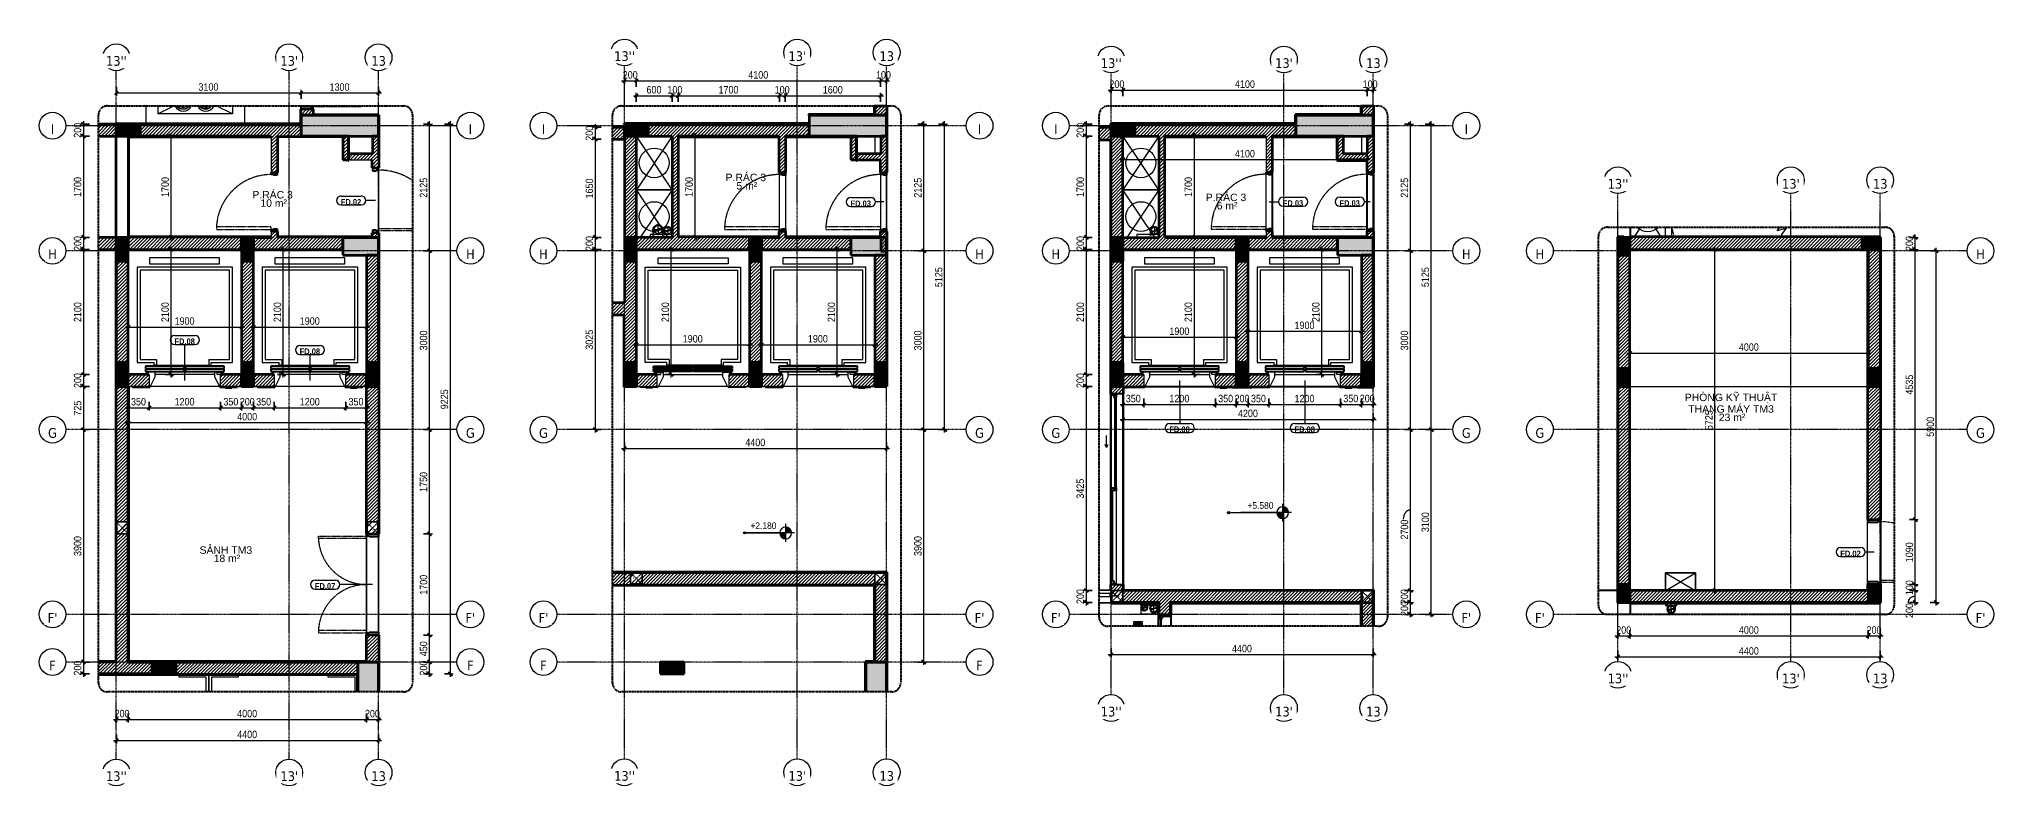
# Model space of a CAD drawing. Header units: millimetres. Extents: x 110757 to 149279, y 2002 to 54990.
# Drawn here: x 110757 to 143558, y 42458 to 54990 of the extents above.
import ezdxf

# ---------------------------------------------------------------- set-up
doc = ezdxf.new("R2010")
doc.units = ezdxf.units.MM
for name, pattern in [('Dash', [6, 3, -3]), ('Dash - Tight', [4.5, 3, -1.5]), ('Grid Line', [22.225, 12.7, -3.175, 3.175, -3.175]), ('Hidden', [7.14375, 4.7625, -2.38125]), ('IMPORT-CENTER', [2000, 1250, -250, 250, -250]), ('IMPORT-CENTER _2_', [40.64, 25.4, -5.08, 5.08, -5.08]), ('IMPORT-CENTER _3_', [10.16, 6.35, -1.27, 1.27, -1.27])]:
    doc.linetypes.add(name, pattern=pattern)
for name, color, linetype, lineweight in [('0-1', 7, 'Continuous', 5), ('0-2', 10, 'Continuous', 5), ('0-3', 250, 'Continuous', 18), ('A-ANNO-DIMS', 211, 'Continuous', 9), ('A-ANNO-DIMS-50', 211, 'Continuous', 9), ('A-AREA-IDEN', 2, 'Continuous', 9), ('A-DETL-GENF-1', 92, 'Dash - Tight', 18), ('A-DETL-GENF-2', 92, 'Hidden', 25), ('A-DETL-MBND', 5, 'Continuous', 18), ('A-DETL-MBND-1', 253, 'Continuous', 18), ('A-DOOR', 31, 'Continuous', 18), ('A-DOOR-1', 31, 'Continuous', 25), ('A-DOOR-FRAM', 31, 'Continuous', 25), ('A-DOOR-IDEN', 31, 'Continuous', 9), ('A-FLOR', 192, 'Continuous', 18), ('A-FLOR-1', 250, 'Continuous', 18), ('A-FLOR-HRAL', 11, 'Continuous', 18), ('A-FLOR-HRAL-1', 11, 'Continuous', 25), ('A-GLAZ', 151, 'Continuous', 18), ('A-GLAZ-1', 151, 'Continuous', 25), ('A-WALL', 113, 'Continuous', 18), ('A-WALL-1', 113, 'Continuous', 35), ('A-WALL-PATT-1', 111, 'Continuous', 18), ('A-WALL-PATT-2', 250, 'Continuous', 18), ('C-PRKG', 70, 'Continuous', 18), ('G-ANNO-DIMS', 111, 'Continuous', 9), ('G-IMPT', 8, 'Continuous', 18), ('G-IMPT-1', 8, 'Continuous', 25), ('G-IMPT-2', 8, 'IMPORT-CENTER _3_', 18), ('G-IMPT-3', 8, 'IMPORT-CENTER _2_', 18), ('G-IMPT-4', 8, 'IMPORT-CENTER', 18), ('I-WALL', 2, 'Continuous', 18), ('I-WALL-1', 7, 'Continuous', 35), ('I-WALL-2', 2, 'Continuous', 35), ('I-WALL-3', 250, 'Continuous', 18), ('M-EQPM', 50, 'Continuous', 18), ('M-EQPM-1', 250, 'Continuous', 18), ('S-COLS', 52, 'Continuous', 18), ('S-COLS-1', 9, 'Continuous', 5), ('S-COLS-2', 7, 'Continuous', 35), ('S-COLS-3', 52, 'Dash', 18), ('S-COLS-4', 254, 'Continuous', 18), ('S-COLS-5', 52, 'Continuous', 35), ('S-COLS-6', 250, 'Continuous', 18), ('S-COLS-HDLN', 52, 'Dash', 18), ('S-COLS-HDLN-1', 254, 'Continuous', 18), ('S-GRID-1', 1, 'Grid Line', 9), ('S-GRID-IDEN', 1, 'Continuous', 9)]:
    doc.layers.add(name, color=color, linetype=linetype, lineweight=lineweight)
doc.styles.add('Arial', font='arial.ttf', dxfattribs={"height": 125})
doc.styles.add('Arial_1', font='arial.ttf', dxfattribs={"width": 0.9, "height": 112.5})
doc.styles.add('Arial_B', font='arialbd.ttf', dxfattribs={"width": 0.9, "height": 100})
doc.styles.add('Tahoma_B', font='tahomabd.ttf', dxfattribs={"height": 162.5})
doc.styles.add('UTM Avo', font='', dxfattribs={"width": 0.9, "height": 125})
doc.styles.get('UTM Avo').set_extended_font_data('UTM Avo')
doc.dimstyles.new('1_Dim_chi_tiet_2_5', dxfattribs={"dimscale": 304.8, "dimtxt": 124.912619, "dimasz": 0.19685, "dimexe": 0.164042, "dimexo": 0.0625, "dimgap": 0.016404, "dimtad": 1, "dimdec": 0, "dimrnd": 5, "dimzin": 0, "dimdsep": 46, "dimtxsty": 'UTM Avo', "dimblk1": 'OBLIQUE', "dimblk2": 'OBLIQUE', "dimsah": 1, "dimcen": 0.09, "dimdle": 0.164042, "dimazin": 0, "dimtfac": 1, "dimtdec": 4, "dimtix": 1, "dimtmove": 0, "dimatfit": 3, "dimfxl": 0.328084, "dimfxlon": 1, "dimtvp": 1, "dimtolj": 1, "dimtzin": 0, "dimarcsym": 2})
doc.dimstyles.new('1_Dim_chi_tiet_2_5_1', dxfattribs={"dimscale": 304.8, "dimtxt": 124.912619, "dimasz": 0.19685, "dimexe": 0.164042, "dimexo": 0.0625, "dimgap": 0.016404, "dimtad": 1, "dimdec": 0, "dimrnd": 5, "dimzin": 0, "dimdsep": 46, "dimtxsty": 'UTM Avo', "dimblk1": 'OBLIQUE', "dimblk2": 'OBLIQUE', "dimsah": 1, "dimcen": 0.09, "dimdle": 0.164042, "dimazin": 0, "dimtfac": 1, "dimtdec": 4, "dimtix": 1, "dimtmove": 1, "dimatfit": 3, "dimfxl": 0.328084, "dimfxlon": 1, "dimtvp": 1, "dimtolj": 1, "dimtzin": 0, "dimarcsym": 2})
pattern_1 = [(45, (0, 0), (-28.284271, 28.284271), [])]
pattern_2 = [(50, (0, 0), (364.3679, -31.8783), [38.1, -419.1]), (355, (0, 0), (-70.4859, 382.1133), [30.48, -335.28]), (100.451, (30.36, -2.66), (293.885, 350.2334), [32.38, -356.18]), (46.184, (0, 101.6), (542.1585, -84.0858), [57.15, -628.65]), (96.636, (45.2, 94.6), (474.805, 494.8554), [48.57, -534.27]), (351.184, (0, 101.6), (474.8102, 494.85), [45.72, -502.92]), (21, (50.8, 76.2), (303.2285, -204.53046), [38.1, -419.1]), (326, (50.8, 76.2), (123.6039, 368.376), [30.48, -335.28]), (71.451, (76.07, 59.16), (426.8341, 163.8427), [32.38, -356.18]), (37.5, (0, 0), (6.17665, 169.11015), [3.353, -327.863, 3.353, -337.007, -336.55]), (37.5, (0, 0), (6.17665, 169.11015), [-671.576, 3.353, -333.197]), (7.5, (0, 0), (133.63888, 200.3615), [3.353, -190.703, 3.353, -320.243, -128.27]), (7.5, (0, 0), (133.63888, 200.3615), [-517.652, 3.353, -124.917]), (327.5, (-113.28, 0), (271.18182, -11.45836), [3.353, -123.647, 3.353, -392.887, -525.78]), (327.5, (-113.28, 0), (271.18182, -11.45836), [-523.24, 3.353, -522.427]), (317.5, (-164.08, 0), (296.2585, 50.85285), [3.353, -161.747, 3.353, -259.791, -373.38]), (317.5, (-164.08, 0), (296.2585, 50.85285), [-428.244, 3.353, -370.027]), (45, (0, 0), (-125.72359, 125.72359), []), (45, (0, 190.5), (-125.72359, 125.72359), [])]
pattern_3 = [(45, (0, 0), (-26.516504, 26.516504), [])]
pattern_4 = [(45, (8525.727, 0), (-28.284271, 28.284271), [])]
pattern_5 = [(45, (8525.727, 0), (-26.516504, 26.516504), [])]
pattern_6 = [(50, (8525.73, 0), (364.3679, -31.8783), [38.1, -419.1]), (355, (8525.73, 0), (-70.4859, 382.1133), [30.48, -335.28]), (100.451, (8556.1, -2.66), (293.885, 350.2334), [32.38, -356.18]), (46.184, (8525.73, 101.6), (542.1585, -84.0858), [57.15, -628.65]), (96.636, (8570.9, 94.6), (474.805, 494.8554), [48.57, -534.27]), (351.184, (8525.7, 101.6), (474.8102, 494.85), [45.72, -502.92]), (21, (8576.53, 76.2), (303.2285, -204.53046), [38.1, -419.1]), (326, (8576.53, 76.2), (123.6039, 368.376), [30.48, -335.28]), (71.451, (8601.8, 59.16), (426.8341, 163.8427), [32.38, -356.18]), (37.5, (8525.73, 0), (6.17665, 169.11015), [3.353, -327.863, 3.353, -337.007, -336.55]), (37.5, (8525.73, 0), (6.17665, 169.11015), [-671.576, 3.353, -333.197]), (7.5, (8525.73, 0), (133.63888, 200.3615), [3.353, -190.703, 3.353, -320.243, -128.27]), (7.5, (8525.73, 0), (133.63888, 200.3615), [-517.652, 3.353, -124.917]), (327.5, (8412.44, 0), (271.18182, -11.45836), [3.353, -123.647, 3.353, -392.887, -525.78]), (327.5, (8412.44, 0), (271.18182, -11.45836), [-523.24, 3.353, -522.427]), (317.5, (8361.64, 0), (296.2585, 50.85285), [3.353, -161.747, 3.353, -259.791, -373.38]), (317.5, (8361.64, 0), (296.2585, 50.85285), [-428.244, 3.353, -370.027]), (45, (8525.73, 0), (-125.72359, 125.72359), []), (45, (8525.73, 190.5), (-125.72359, 125.72359), [])]
pattern_7 = [(45, (16691.427, 0), (-28.284271, 28.284271), [])]
pattern_8 = [(45, (16691.427, 0), (-26.516504, 26.516504), [])]
pattern_9 = [(50, (-116352.56, -45636.94), (364.3679, -31.8783), [38.1, -419.1]), (355, (-116352.56, -45636.94), (-70.4859, 382.1133), [30.48, -335.28]), (100.451, (-116322.2, -45639.6), (293.885, 350.2334), [32.38, -356.18]), (46.184, (-116352.56, -45535.34), (542.1585, -84.0858), [57.15, -628.65]), (96.636, (-116307.4, -45542.34), (474.805, 494.8554), [48.57, -534.27]), (351.184, (-116352.56, -45535.34), (474.8102, 494.85), [45.72, -502.92]), (21, (-116301.76, -45560.74), (303.2285, -204.53046), [38.1, -419.1]), (326, (-116301.76, -45560.74), (123.6039, 368.376), [30.48, -335.28]), (71.451, (-116276.5, -45577.78), (426.8341, 163.8427), [32.38, -356.18]), (37.5, (-116352.56, -45636.94), (6.17665, 169.11015), [3.353, -327.863, 3.353, -673.557]), (37.5, (-116352.56, -45636.94), (6.17665, 169.11015), [-334.569, -337.007, 3.353, -333.197]), (7.5, (-116352.56, -45636.94), (133.63888, 200.3615), [3.353, -190.703, 3.353, -320.243, -128.27]), (7.5, (-116352.56, -45636.94), (133.63888, 200.3615), [-517.652, 3.353, -124.917]), (327.5, (-116465.85, -45636.94), (271.18182, -11.45836), [3.353, -123.647, 3.353, -918.667]), (327.5, (-116465.85, -45636.94), (271.18182, -11.45836), [-130.353, -392.887, 3.353, -522.427]), (317.5, (-116516.65, -45636.94), (296.2585, 50.85285), [3.353, -161.747, 3.353, -633.171]), (317.5, (-116516.65, -45636.94), (296.2585, 50.85285), [-168.453, -259.791, 3.353, -370.027]), (45, (-116352.56, -45636.94), (-125.72359, 125.72359), []), (45, (-116352.56, -45446.44), (-125.72359, 125.72359), [])]
pattern_10 = [(50, (16691.43, 0), (364.3679, -31.8783), [38.1, -419.1]), (355, (16691.43, 0), (-70.4859, 382.1133), [30.48, -335.28]), (100.451, (16721.8, -2.66), (293.885, 350.2334), [32.38, -356.18]), (46.184, (16691.43, 101.6), (542.1585, -84.0858), [57.15, -628.65]), (96.636, (16736.6, 94.6), (474.805, 494.8554), [48.57, -534.27]), (351.184, (16691.4, 101.6), (474.8102, 494.85), [45.72, -502.92]), (21, (16742.23, 76.2), (303.2285, -204.53046), [38.1, -419.1]), (326, (16742.23, 76.2), (123.6039, 368.376), [30.48, -335.28]), (71.451, (16767.5, 59.16), (426.8341, 163.8427), [32.38, -356.18]), (37.5, (16691.43, 0), (6.17665, 169.11015), [3.353, -327.863, 3.353, -337.007, -336.55]), (37.5, (16691.43, 0), (6.17665, 169.11015), [-671.576, 3.353, -333.197]), (7.5, (16691.43, 0), (133.63888, 200.3615), [3.353, -190.703, 3.353, -320.243, -128.27]), (7.5, (16691.43, 0), (133.63888, 200.3615), [-517.652, 3.353, -124.917]), (327.5, (16578.14, 0), (271.18182, -11.45836), [3.353, -123.647, 3.353, -392.887, -525.78]), (327.5, (16578.14, 0), (271.18182, -11.45836), [-523.24, 3.353, -522.427]), (317.5, (16527.34, 0), (296.2585, 50.85285), [3.353, -161.747, 3.353, -259.791, -373.38]), (317.5, (16527.34, 0), (296.2585, 50.85285), [-428.244, 3.353, -370.027]), (45, (16691.43, 0), (-125.72359, 125.72359), []), (45, (16691.43, 190.5), (-125.72359, 125.72359), [])]
pattern_11 = [(45, (25196.48, 0), (-28.284271, 28.284271), [])]

msp = doc.modelspace()

# ---------------------------------------------------------------- texts
at = {"layer": 'A-AREA-IDEN', "char_height": 125, "line_spacing_factor": 0.936439, "style": 'Arial'}
for s, insert, width, attachment_point in [('\\pt2.5,5,7.5,10,12.5,15,17.5,20,22.5,25,27.5,30,32.5,35,37.5,40,42.5,45,47.5,50,52.5,55,57.5,60,62.5,65,67.5,70,72.5,75,77.5,80;P.RÁC 3', (122615.5, 52604.3), 681.5, 8), ('\\pt2.5,5,7.5,10,12.5,15,17.5,20,22.5,25,27.5,30,32.5,35,37.5,40,42.5,45,47.5,50,52.5,55,57.5,60,62.5,65,67.5,70,72.5,75,77.5,80;5 m²', (122633.4, 52527.4), 357.5, 5), ('\\pt2.5,5,7.5,10,12.5,15,17.5,20,22.5,25,27.5,30,32.5,35,37.5,40,42.5,45,47.5,50,52.5,55,57.5,60,62.5,65,67.5,70,72.5,75,77.5,80;P.RÁC 3', (114675.2, 52314.1), 681.5, 8), ('\\pt2.5,5,7.5,10,12.5,15,17.5,20,22.5,25,27.5,30,32.5,35,37.5,40,42.5,45,47.5,50,52.5,55,57.5,60,62.5,65,67.5,70,72.5,75,77.5,80;10 m²', (114693.3, 52237.3), 453, 5), ('\\pt2.5,5,7.5,10,12.5,15,17.5,20,22.5,25,27.5,30,32.5,35,37.5,40,42.5,45,47.5,50,52.5,55,57.5,60,62.5,65,67.5,70,72.5,75,77.5,80;P.RÁC 3', (130672.9, 52269.9), 681.5, 8), ('\\pt2.5,5,7.5,10,12.5,15,17.5,20,22.5,25,27.5,30,32.5,35,37.5,40,42.5,45,47.5,50,52.5,55,57.5,60,62.5,65,67.5,70,72.5,75,77.5,80;6 m²', (130690.8, 52193), 357.5, 5), ('\\pt2.5,5,7.5,10,12.5,15,17.5,20,22.5,25,27.5,30,32.5,35,37.5,40,42.5,45,47.5,50,52.5,55,57.5,60,62.5,65,67.5,70,72.5,75,77.5,80;PHÒNG KỸ THUẬT\\PTHANG MÁY TM3', (139146.9, 48718.3), 1558, 8), ('\\pt2.5,5,7.5,10,12.5,15,17.5,20,22.5,25,27.5,30,32.5,35,37.5,40,42.5,45,47.5,50,52.5,55,57.5,60,62.5,65,67.5,70,72.5,75,77.5,80;23 m²', (139165, 48641.4), 453, 5), ('\\pt2.5,5,7.5,10,12.5,15,17.5,20,22.5,25,27.5,30,32.5,35,37.5,40,42.5,45,47.5,50,52.5,55,57.5,60,62.5,65,67.5,70,72.5,75,77.5,80;SẢNH TM3', (113891, 46351.6), 883, 8), ('\\pt2.5,5,7.5,10,12.5,15,17.5,20,22.5,25,27.5,30,32.5,35,37.5,40,42.5,45,47.5,50,52.5,55,57.5,60,62.5,65,67.5,70,72.5,75,77.5,80;18 m²', (113908.9, 46274.8), 453, 5)]:
    msp.add_mtext(s, dxfattribs=dict(at, insert=insert, width=width, attachment_point=attachment_point))
at = {"layer": 'A-DOOR-IDEN', "char_height": 100, "width": 351.45, "attachment_point": 5, "line_spacing_factor": 0.936439, "style": 'Arial_B'}
for s, insert in [('\\pt2.25,4.5,6.75,9,11.25,13.5,15.75,18,20.25,22.5,24.75,27,29.25,31.5,33.75,36,38.25,40.5,42.75,45,47.25,49.5,51.75,54,56.25,58.5,60.75,63,65.25,67.5,69.75,72;FD.02', (115991.3, 52255.6)), ('\\pt2.25,4.5,6.75,9,11.25,13.5,15.75,18,20.25,22.5,24.75,27,29.25,31.5,33.75,36,38.25,40.5,42.75,45,47.25,49.5,51.75,54,56.25,58.5,60.75,63,65.25,67.5,69.75,72;FD.03', (124544.3, 52230.5)), ('\\pt2.25,4.5,6.75,9,11.25,13.5,15.75,18,20.25,22.5,24.75,27,29.25,31.5,33.75,36,38.25,40.5,42.75,45,47.25,49.5,51.75,54,56.25,58.5,60.75,63,65.25,67.5,69.75,72;FD.03', (131796.7, 52235.5)), ('\\pt2.25,4.5,6.75,9,11.25,13.5,15.75,18,20.25,22.5,24.75,27,29.25,31.5,33.75,36,38.25,40.5,42.75,45,47.25,49.5,51.75,54,56.25,58.5,60.75,63,65.25,67.5,69.75,72;FD.03', (132747.9, 52235.5)), ('\\pt2.25,4.5,6.75,9,11.25,13.5,15.75,18,20.25,22.5,24.75,27,29.25,31.5,33.75,36,38.25,40.5,42.75,45,47.25,49.5,51.75,54,56.25,58.5,60.75,63,65.25,67.5,69.75,72;FD.08', (113200, 49916.8)), ('\\pt2.25,4.5,6.75,9,11.25,13.5,15.75,18,20.25,22.5,24.75,27,29.25,31.5,33.75,36,38.25,40.5,42.75,45,47.25,49.5,51.75,54,56.25,58.5,60.75,63,65.25,67.5,69.75,72;FD.08', (115300, 49748.3)), ('\\pt2.25,4.5,6.75,9,11.25,13.5,15.75,18,20.25,22.5,24.75,27,29.25,31.5,33.75,36,38.25,40.5,42.75,45,47.25,49.5,51.75,54,56.25,58.5,60.75,63,65.25,67.5,69.75,72;FD.08', (129893, 48439.8)), ('\\pt2.25,4.5,6.75,9,11.25,13.5,15.75,18,20.25,22.5,24.75,27,29.25,31.5,33.75,36,38.25,40.5,42.75,45,47.25,49.5,51.75,54,56.25,58.5,60.75,63,65.25,67.5,69.75,72;FD.08', (131993, 48439.8)), ('\\pt2.25,4.5,6.75,9,11.25,13.5,15.75,18,20.25,22.5,24.75,27,29.25,31.5,33.75,36,38.25,40.5,42.75,45,47.25,49.5,51.75,54,56.25,58.5,60.75,63,65.25,67.5,69.75,72;FD.02', (141151.8, 46355.9)), ('\\pt2.25,4.5,6.75,9,11.25,13.5,15.75,18,20.25,22.5,24.75,27,29.25,31.5,33.75,36,38.25,40.5,42.75,45,47.25,49.5,51.75,54,56.25,58.5,60.75,63,65.25,67.5,69.75,72;FD.07', (115556.1, 45810.4))]:
    msp.add_mtext(s, dxfattribs=dict(at, insert=insert))
at = {"layer": 'G-ANNO-DIMS', "char_height": 112.5, "width": 519.248, "attachment_point": 1, "line_spacing_factor": 0.941778, "style": 'Arial_1'}
for s, insert in [('+5.580', (131032.2, 47220.1)), ('+2.180', (122692.8, 46880.3))]:
    msp.add_mtext(s, dxfattribs=dict(at, insert=insert))

# ---------------------------------------------------------------- blocks, each defined once
blk = doc.blocks.new('NCV_TKTC_KET CAU_rvt-1-TKCS_THANG MÁY TM3 - MẶT BẰNG TẦNG HẦM')
at = {"layer": 'S-COLS-1'}
for points in [[(112453, 53362), (112453, 53562), (112053, 53562), (112053, 53362)], [(116453, 53362), (116453, 53712), (115153, 53712), (115153, 53362), (115926, 53362)], [(112253, 51262), (112253, 51662), (112053, 51662), (112053, 51262)], [(114353, 51262), (114353, 51662), (114153, 51662), (114153, 51262), (114221, 51262)], [(116453, 51362), (116453, 51662), (115853, 51662), (115853, 51362), (115926, 51362)], [(112253, 49162), (112253, 49562), (112053, 49562), (112053, 49162)], [(114353, 49162), (114353, 49562), (114153, 49562), (114153, 49162), (114221, 49162)], [(116453, 49162), (116453, 49562), (116253, 49562), (116253, 49162)], [(113053, 44337), (113053, 44537), (112653, 44537), (112653, 44337)], [(116453, 44037), (116453, 44537), (116103, 44537), (116103, 44037)]]:
    blk.add_hatch(color=256, dxfattribs=at).paths.add_polyline_path(points)
at = {"layer": 'A-FLOR-1'}
for p, q in [((113703, 49362), (112703, 49362)), ((115803, 49362), (114803, 49362))]:
    blk.add_line(p, q, dxfattribs=at)
at = {"layer": 'S-COLS-2'}
for p, q in [((112053, 53562), (112053, 53362)), ((112453, 53562), (112053, 53562)), ((112453, 53362), (112453, 53562)), ((116453, 53712), (115153, 53712)), ((115153, 53712), (115153, 53362)), ((116453, 53362), (116453, 53712)), ((112053, 53362), (112453, 53362)), ((115153, 53362), (116453, 53362)), ((112253, 51662), (112053, 51662)), ((112053, 51662), (112053, 51262)), ((112253, 51262), (112253, 51662)), ((114353, 51662), (114153, 51662)), ((114153, 51662), (114153, 51262)), ((114353, 51262), (114353, 51662)), ((115853, 51662), (115853, 51362)), ((116453, 51662), (115853, 51662)), ((116453, 51362), (116453, 51662)), ((112053, 51262), (112253, 51262)), ((114153, 51262), (114353, 51262)), ((115853, 51362), (116453, 51362)), ((112253, 49562), (112053, 49562)), ((112053, 49562), (112053, 49162)), ((112253, 49162), (112253, 49562)), ((114353, 49562), (114153, 49562)), ((114153, 49562), (114153, 49162)), ((114353, 49162), (114353, 49562)), ((116453, 49562), (116253, 49562)), ((116253, 49562), (116253, 49162)), ((116453, 49162), (116453, 49562)), ((112053, 49162), (112253, 49162)), ((114153, 49162), (114353, 49162)), ((116253, 49162), (116453, 49162)), ((112653, 44537), (112653, 44337)), ((113053, 44537), (112653, 44537)), ((112653, 44337), (113053, 44337)), ((113053, 44337), (113053, 44537)), ((116453, 44537), (116103, 44537)), ((116103, 44537), (116103, 44037)), ((116453, 44037), (116453, 44537))]:
    blk.add_line(p, q, dxfattribs=at)
blk = doc.blocks.new('Thang may HIEN - Dài x Rộng - 2000x2000-2402764-TKCS_THANG MÁY TM3 - MẶT BẰNG TẦNG HẦM')
at = {"layer": 'A-DOOR'}
for p, q in [((-590, 120), (-880, 120)), ((-880, 120), (-880, 100)), ((-880, 100), (-600, 100)), ((-600, 100), (-600, -100)), ((-500, -60), (-590, 120)), ((590, 120), (500, -60)), ((880, 120), (590, 120)), ((600, -100), (600, 100)), ((600, 100), (880, 100)), ((880, 100), (880, 120)), ((-440, -300), (-800, -300)), ((-800, -300), (-800, -1900)), ((-660, -190), (-660, -150)), ((-660, -150), (-10, -150)), ((-10, -190), (-660, -190)), ((-10, -200), (-660, -200)), ((-660, -200), (-660, -240)), ((-660, -240), (-10, -240)), ((-600, -100), (-540, -100)), ((-540, -100), (-540, -140)), ((-540, -140), (-500, -140)), ((-500, -140), (-500, -60)), ((-440, -255), (-440, -300)), ((-400, -255), (-440, -255)), ((475, -255), (-400, -255)), ((-400, -350), (-400, -255)), ((-10, -150), (-10, -190)), ((-10, -240), (-10, -200)), ((660, -150), (10, -150)), ((10, -150), (10, -190)), ((10, -190), (660, -190)), ((10, -200), (10, -240)), ((660, -200), (10, -200)), ((10, -240), (660, -240)), ((475, -255), (515, -255)), ((475, -350), (475, -255)), ((500, -60), (500, -140)), ((500, -140), (615, -140)), ((515, -255), (515, -300)), ((800, -300), (515, -300)), ((615, -100), (600, -100)), ((615, -140), (615, -100)), ((660, -190), (660, -150)), ((660, -240), (660, -200)), ((800, -1900), (800, -300)), ((-400, -350), (-750, -350)), ((-750, -350), (-750, -1850)), ((750, -350), (475, -350)), ((750, -1850), (750, -350)), ((-800, -1900), (800, -1900)), ((-750, -1850), (750, -1850)), ((591, -1955), (-584, -1955)), ((-584, -1955), (-584, -2055)), ((591, -2055), (591, -1955)), ((-584, -2055), (591, -2055))]:
    blk.add_line(p, q, dxfattribs=at)
at = {"layer": 'A-DOOR-1'}
for p, q in [((-680, 124), (-790, 124)), ((-790, 124), (-790, 120)), ((-680, 120), (-680, 124)), ((-10, -150), (-660, -150)), ((-660, -150), (-660, -190)), ((-660, -190), (-10, -190)), ((-10, -200), (-660, -200)), ((-660, -200), (-660, -240)), ((-660, -240), (-10, -240)), ((-600, -100), (-640, -100)), ((-640, -100), (-640, -140)), ((-640, -140), (-540, -140)), ((-10, -190), (-10, -150)), ((-10, -240), (-10, -200)), ((10, -150), (10, -190)), ((660, -150), (10, -150)), ((10, -190), (660, -190)), ((10, -200), (10, -240)), ((660, -200), (10, -200)), ((10, -240), (660, -240)), ((640, -100), (615, -100)), ((615, -140), (640, -140)), ((640, -140), (640, -100)), ((660, -190), (660, -150)), ((660, -240), (660, -200))]:
    blk.add_line(p, q, dxfattribs=at)
blk = doc.blocks.new('FD_07 - FD_07-1700x2200-CỬA ĐI 2 CÁNH-957538-TKCS_THANG MÁY TM3 - MẶT BẰNG TẦNG HẦM')
at = {"layer": 'A-DETL-GENF-1'}
for p, q in [((-810, -910), (-810, -100)), ((-810, -100), (-770, -100)), ((-770, -100), (-770, -910)), ((810, -100), (770, -100)), ((770, -100), (770, -910)), ((810, -910), (810, -100)), ((-770, -910), (-810, -910)), ((770, -910), (810, -910))]:
    blk.add_line(p, q, dxfattribs=at)
for centre, start, end in [((-810, -100), 272.8306, 360), ((810, -100), 180, 267.1694)]:
    blk.add_arc(centre, 810, start, end, dxfattribs=at)
at = {"layer": 'A-DOOR'}
for p, q in [((800, 100), (-800, 100)), ((-810, -100), (810, -100))]:
    blk.add_line(p, q, dxfattribs=at)
at = {"layer": 'A-DOOR-FRAM'}
for p, q in [((-850, 100), (-800, 100)), ((-850, -100), (-850, 100)), ((-800, 100), (-800, -60)), ((800, 100), (850, 100)), ((800, -60), (800, 100)), ((850, 100), (850, -100)), ((-810, -100), (-850, -100)), ((-800, -60), (-810, -60)), ((-810, -60), (-810, -100)), ((810, -60), (800, -60)), ((810, -100), (810, -60)), ((850, -100), (810, -100))]:
    blk.add_line(p, q, dxfattribs=at)
blk = doc.blocks.new('xe oto1 - xe oto-612721-TKCS_THANG MÁY TM3 - MẶT BẰNG TẦNG HẦM')
at = {"layer": 'C-PRKG'}
for p, q in [((-500, 4990), (-500, 4950)), ((-500, 4950), (-50, 4950)), ((-50, 4950), (-50, 4700)), ((0, 4700), (0, 4990)), ((0, 4700), (0, 4990))]:
    blk.add_line(p, q, dxfattribs=at)
blk = doc.blocks.new('xe oto1 - xe oto-V1-TKCS_THANG MÁY TM3 - MẶT BẰNG TẦNG HẦM')
at = {"layer": 'C-PRKG'}
for p, q in [((-2500, 4990), (-2500, 4700)), ((-2500, 4990), (-2500, 4700)), ((-2450, 4700), (-2450, 4950)), ((-2450, 4950), (-2000, 4950)), ((-2000, 4950), (-2000, 4990)), ((-500, 4990), (-500, 4950)), ((-500, 4950), (-50, 4950)), ((-50, 4950), (-50, 4700))]:
    blk.add_line(p, q, dxfattribs=at)
blk = doc.blocks.new('TKTC_BE NGAM TANG HAM_260130 - TKTC_XREF_260130_MB BE NGAM TANG HAM_dwg_xref- ham$0$xref - tang ham$0$BOMCHIM1-4017281-TKCS_THANG MÁY TM3 - MẶT BẰNG TẦNG HẦM')
at = {"layer": 'G-IMPT'}
blk.add_line((366, 5), (355, 5), dxfattribs=at)
at = {"layer": 'G-IMPT', "flags": 128}
blk.add_lwpolyline([(355, -4), (366, -4), (366, 5)], dxfattribs=at)
at = {"layer": 'G-IMPT'}
for centre, radius, start, end in [((291, 0), 152, 295.1245, 64.7042), ((291, 0), 119, 340.5473, 56.4651), ((291, 0), 111, 360, 53.7612), ((291, 0), 65, 360, 2.5519), ((291, 0), 111, 306.0037, 360), ((291, 0), 65, 357.4053, 360), ((291, 0), 86.6, 319.128, 360), ((291, 0), 86.6, 360, 40.6137), ((274, -6), 133, 307.6577, 345.198)]:
    blk.add_arc(centre, radius, start, end, dxfattribs=at)
blk = doc.blocks.new('TKTC_BE NGAM TANG HAM_260130 - TKTC_XREF_260130_MB BE NGAM TANG HAM_dwg_xref- ham$0$xref - tang ham$0$BOMCHIM1-V2-TKCS_THANG MÁY TM3 - MẶT BẰNG TẦNG HẦM')
at = {"layer": 'G-IMPT'}
blk.add_line((366, 5), (357, 5), dxfattribs=at)
at = {"layer": 'G-IMPT', "flags": 128}
blk.add_lwpolyline([(357, -4), (366, -4), (366, 5)], dxfattribs=at)
at = {"layer": 'G-IMPT'}
for centre, radius, start, end in [((291, 0), 152, 295.871, 63.7829), ((291, 0), 111, 360, 52.4415), ((291, 0), 111, 307.3275, 360), ((291, 0), 86.6, 321.4396, 360), ((291, 0), 119, 340.5473, 55.2604), ((291, 0), 86.6, 360, 38.3151), ((274, -6), 133, 308.9096, 345.198)]:
    blk.add_arc(centre, radius, start, end, dxfattribs=at)
blk = doc.blocks.new('TKTC_BE NGAM TANG HAM_260130 - TKTC_XREF_260130_MB BE NGAM TANG HAM_dwg-4017279-TKCS_THANG MÁY TM3 - MẶT BẰNG TẦNG HẦM')
at = {"layer": 'G-IMPT'}
for p, q in [((-90599, -111200), (-90599, -110904)), ((-90126, -110904), (-90399, -111035)), ((-89149, -111035), (-89422, -110904)), ((-89149, -110904), (-89149, -111035)), ((-88949, -110904), (-88949, -111200))]:
    blk.add_line(p, q, dxfattribs=at)
at = {"layer": 'G-IMPT', "flags": 128}
blk.add_lwpolyline([(-89149, -111035), (-90399, -111035), (-90399, -110904)], dxfattribs=at)
at = {"xscale": 0.9913985059671329, "yscale": 0.9913985059671329, "zscale": 0.9913985059671329, "rotation": 270.1174564265244}
for name, p in [('TKTC_BE NGAM TANG HAM_260130 - TKTC_XREF_260130_MB BE NGAM TANG HAM_dwg_xref- ham$0$xref - tang ham$0$BOMCHIM1-4017281-TKCS_THANG MÁY TM3 - MẶT BẰNG TẦNG HẦM', (-89978, -110552)), ('TKTC_BE NGAM TANG HAM_260130 - TKTC_XREF_260130_MB BE NGAM TANG HAM_dwg_xref- ham$0$xref - tang ham$0$BOMCHIM1-V2-TKCS_THANG MÁY TM3 - MẶT BẰNG TẦNG HẦM', (-89598, -110550))]:
    blk.add_blockref(name, p, dxfattribs=at)
blk = doc.blocks.new('TKTC_BE NGAM TANG HAM_260130 - TKTC_BE NGAM TANG HAM_260130-2131746-TKCS_THANG MÁY TM3 - MẶT BẰNG TẦNG HẦM')
blk.add_blockref('TKTC_BE NGAM TANG HAM_260130 - TKTC_XREF_260130_MB BE NGAM TANG HAM_dwg-4017279-TKCS_THANG MÁY TM3 - MẶT BẰNG TẦNG HẦM', (169499, 147535))
blk = doc.blocks.new('FD_07 - FD_07-1700x2200-CỬA ĐI 2 CÁNH-V3-TKCS_THANG MÁY TM3 - MẶT BẰNG TẦNG HẦM')
at = {"layer": 'A-DETL-GENF-1'}
for p, q in [((-810, -910), (-810, -100)), ((-810, -100), (-794, -100)), ((-794, -910), (-810, -910))]:
    blk.add_line(p, q, dxfattribs=at)
at = {"layer": 'A-DOOR'}
for p, q in [((-794, 100), (-800, 100)), ((-810, -100), (-794, -100))]:
    blk.add_line(p, q, dxfattribs=at)
at = {"layer": 'A-DOOR-FRAM'}
for p, q in [((-850, 100), (-800, 100)), ((-850, -100), (-850, 100)), ((-800, 100), (-800, -60)), ((-810, -100), (-850, -100)), ((-800, -60), (-810, -60)), ((-810, -60), (-810, -100))]:
    blk.add_line(p, q, dxfattribs=at)
blk = doc.blocks.new('FD_02 - FD_03 - FD_02-KY THUAT-1000x2200mm-2441917-TKCS_THANG MÁY TM3 - MẶT BẰNG TẦNG HẦM')
at = {"layer": 'A-DETL-GENF-1'}
for p, q in [((470, 50), (470, 621)), ((510, 621), (510, 50)), ((510, 50), (470, 50))]:
    blk.add_line(p, q, dxfattribs=at)
blk.add_arc((510, 50), 1020, 145.9557, 180, dxfattribs=at)
at = {"layer": 'A-DOOR-FRAM'}
for p, q in [((-510, 50), (-545, 50)), ((-545, 50), (-545, -50)), ((-510, 10), (-510, 50)), ((-500, 10), (-510, 10)), ((-500, -50), (-500, 10)), ((510, 10), (500, 10)), ((500, 10), (500, -50)), ((545, 50), (510, 50)), ((510, 50), (510, 10)), ((545, -50), (545, 50)), ((-545, -50), (-500, -50)), ((500, -50), (545, -50))]:
    blk.add_line(p, q, dxfattribs=at)
blk = doc.blocks.new('FD_02 - FD_03 - FD_03-KY THUAT-900x2200mm-801877-TKCS_THANG MÁY TM3 - MẶT BẰNG TẦNG HẦM')
at = {"layer": 'A-DETL-GENF-1'}
for p, q in [((460, -50), (420, -50)), ((420, -50), (420, -970)), ((460, -970), (460, -50)), ((420, -970), (460, -970))]:
    blk.add_line(p, q, dxfattribs=at)
blk.add_arc((460, -50), 920, 180, 267.5081, dxfattribs=at)
at = {"layer": 'A-DOOR-FRAM'}
for p, q in [((-495, 50), (-450, 50)), ((-495, -50), (-495, 50)), ((-450, 50), (-450, -10)), ((450, 50), (495, 50)), ((450, -10), (450, 50)), ((495, 50), (495, -50)), ((-460, -50), (-495, -50)), ((-450, -10), (-460, -10)), ((-460, -10), (-460, -50)), ((460, -10), (450, -10)), ((460, -50), (460, -10)), ((495, -50), (460, -50))]:
    blk.add_line(p, q, dxfattribs=at)
blk = doc.blocks.new('G1_SOF - BO TRU - 200x200-3845341-TKCS_THANG MÁY TM3 - MẶT BẰNG TẦNG HẦM')
at = {"layer": 'S-COLS-HDLN'}
for p, q in [((-100, 100), (100, -100)), ((100, 100), (-100, -100))]:
    blk.add_line(p, q, dxfattribs=at)
blk = doc.blocks.new('BORDER VIEW - BORDER VIEW-2485193-TKCS_THANG MÁY TM3 - MẶT BẰNG TẦNG HẦM')
at = {"layer": 'A-DETL-GENF-2'}
for p, q in [((0, 150), (0, 9681)), ((150, 9831), (5121, 9831)), ((5271, 9681), (5271, 150)), ((5121, 0), (150, 0))]:
    blk.add_line(p, q, dxfattribs=at)
for centre, start, end in [((150, 9681), 90, 180), ((5121, 9681), 360, 90), ((150, 150), 180, 270), ((5121, 150), 270, 0)]:
    blk.add_arc(centre, 150, start, end, dxfattribs=at)
blk = doc.blocks.new('NCV_TKTC_KET CAU_rvt-2-TKCS_THANG MÁY TM3 - MẶT BẰNG TẦNG 1')
at = {"layer": 'S-COLS-1'}
for points in [[(112453, 53362), (112453, 53562), (112053, 53562), (112053, 53362)], [(116453, 53362), (116453, 53712), (115153, 53712), (115153, 53362), (115926, 53362)], [(112253, 51262), (112253, 51662), (112053, 51662), (112053, 51262)], [(114353, 51262), (114353, 51662), (114153, 51662), (114153, 51262), (114221, 51262)], [(116453, 51362), (116453, 51662), (115853, 51662), (115853, 51362), (115926, 51362)], [(112253, 49162), (112253, 49562), (112053, 49562), (112053, 49162)], [(114353, 49162), (114353, 49562), (114153, 49562), (114153, 49162), (114221, 49162)], [(116453, 49162), (116453, 49562), (116253, 49562), (116253, 49162)], [(113053, 44337), (113053, 44537), (112653, 44537), (112653, 44337)], [(116453, 44037), (116453, 44537), (116103, 44537), (116103, 44037)]]:
    blk.add_hatch(color=256, dxfattribs=at).paths.add_polyline_path(points)
at = {"layer": 'S-COLS-2'}
for p, q in [((112053, 53562), (112053, 53362)), ((112453, 53562), (112053, 53562)), ((112453, 53362), (112453, 53562)), ((116453, 53712), (115153, 53712)), ((115153, 53712), (115153, 53362)), ((116453, 53362), (116453, 53712)), ((112053, 53362), (112453, 53362)), ((115153, 53362), (116453, 53362)), ((112253, 51662), (112053, 51662)), ((112053, 51662), (112053, 51262)), ((112253, 51262), (112253, 51662)), ((114353, 51662), (114153, 51662)), ((114153, 51662), (114153, 51262)), ((114353, 51262), (114353, 51662)), ((115853, 51662), (115853, 51362)), ((116453, 51662), (115853, 51662)), ((116453, 51362), (116453, 51662)), ((112053, 51262), (112253, 51262)), ((114153, 51262), (114353, 51262)), ((115853, 51362), (116453, 51362)), ((112253, 49562), (112053, 49562)), ((112053, 49562), (112053, 49162)), ((112253, 49162), (112253, 49562)), ((114353, 49562), (114153, 49562)), ((114153, 49562), (114153, 49162)), ((114353, 49162), (114353, 49562)), ((116453, 49562), (116253, 49562)), ((116253, 49562), (116253, 49162)), ((116453, 49162), (116453, 49562)), ((112053, 49162), (112253, 49162)), ((114153, 49162), (114353, 49162)), ((116253, 49162), (116453, 49162)), ((112653, 44537), (112653, 44337)), ((113053, 44537), (112653, 44537)), ((112653, 44337), (113053, 44337)), ((113053, 44337), (113053, 44537)), ((116453, 44537), (116103, 44537)), ((116103, 44537), (116103, 44037)), ((116453, 44037), (116453, 44537))]:
    blk.add_line(p, q, dxfattribs=at)
blk = doc.blocks.new('NCV_TKTC_TANG 1_rvt-2-TKCS_THANG MÁY TM3 - MẶT BẰNG TẦNG 1')
at = {"layer": 'A-WALL-PATT-2'}
h = blk.add_hatch(dxfattribs=at)
h.set_pattern_fill('FP_3', color=256, style=0, pattern_type=2)
h.set_pattern_definition(pattern_3)
h.paths.add_polyline_path([(116253, 53712), (116253, 53862), (116243, 53862), (116243, 53712)])
h = blk.add_hatch(dxfattribs=at)
h.set_pattern_fill('FP_3', color=256, style=0, pattern_type=2)
h.set_pattern_definition(pattern_3)
h.paths.add_polyline_path([(112043, 53512), (112043, 53522), (111853, 53522), (111853, 53512)])
h = blk.add_hatch(dxfattribs=at)
h.set_pattern_fill('FP_3', color=256, style=0, pattern_type=2)
h.set_pattern_definition(pattern_3)
h.paths.add_polyline_path([(115153, 53562), (115153, 53572), (112043, 53572), (112043, 53562), (114221, 53562)])
h = blk.add_hatch(dxfattribs=at)
h.set_pattern_fill('FP_3', color=256, style=0, pattern_type=2)
h.set_pattern_definition(pattern_3)
h.paths.add_polyline_path([(116243, 53712), (116243, 53722), (115143, 53722), (115143, 53712), (115926, 53712)])
at = {"layer": 'A-FLOR-1'}
for p, q in [((116253, 53862), (116253, 53868)), ((112053, 53512), (112053, 53562))]:
    blk.add_line(p, q, dxfattribs=at)
at = {"layer": 'I-WALL-1'}
for p, q in [((116253, 53862), (116243, 53862)), ((116243, 53862), (116243, 53722)), ((116253, 53712), (116253, 53862)), ((112043, 53522), (111853, 53522)), ((111853, 53512), (112043, 53512)), ((115143, 53572), (112043, 53572)), ((112043, 53572), (112043, 53562)), ((112053, 53562), (115153, 53562)), ((116243, 53722), (115143, 53722)), ((115143, 53722), (115143, 53712)), ((115153, 53712), (116243, 53712)), ((115153, 53562), (115153, 53572)), ((116243, 53712), (116253, 53712))]:
    blk.add_line(p, q, dxfattribs=at)
blk = doc.blocks.new('FD_05 - FD_05-1000x2200mm-835433-TKCS_THANG MÁY TM3 - MẶT BẰNG TẦNG 1')
at = {"layer": 'A-DOOR-FRAM'}
for p, q in [((539, 100), (545, 100)), ((545, 100), (545, -100)), ((545, -100), (539, -100))]:
    blk.add_line(p, q, dxfattribs=at)
blk = doc.blocks.new('FD_02 - FD_03 - FD_03-KY THUAT-900x2200mm-801877-TKCS_THANG MÁY TM3 - MẶT BẰNG TẦNG 1')
at = {"layer": 'A-DETL-GENF-1'}
for p, q in [((460, -50), (420, -50)), ((420, -50), (420, -970)), ((460, -970), (460, -50)), ((420, -970), (460, -970))]:
    blk.add_line(p, q, dxfattribs=at)
blk.add_arc((460, -50), 920, 180, 267.5081, dxfattribs=at)
at = {"layer": 'A-DOOR-FRAM'}
for p, q in [((-495, 50), (-450, 50)), ((-495, -50), (-495, 50)), ((-450, 50), (-450, -10)), ((450, 50), (495, 50)), ((450, -10), (450, 50)), ((495, 50), (495, -50)), ((-460, -50), (-495, -50)), ((-450, -10), (-460, -10)), ((-460, -10), (-460, -50)), ((460, -10), (450, -10)), ((460, -50), (460, -10)), ((495, -50), (460, -50))]:
    blk.add_line(p, q, dxfattribs=at)
blk = doc.blocks.new('TKTC_XREF_251221_MB TANG 1 - TKTC_XREF_260130_MB TANG 1_dwg_$cc-4202114-TKCS_THANG MÁY TM3 - MẶT BẰNG TẦNG 1')
at = {"layer": 'G-IMPT'}
blk.add_circle((0, 0), 0.5, dxfattribs=at)
for centre, radius, start, end in [((0, 0), 0.5, 90, 270), ((0.19, 0.25), 0.313, 126.8699, 233.1301), ((-0.19, -0.25), 0.313, 306.8699, 53.1301)]:
    blk.add_arc(centre, radius, start, end, dxfattribs=at)
at = {"layer": 'G-IMPT-2'}
for p, q in [((-0.67, 0), (0.67, 0)), ((0, -0.67), (0, 0.64))]:
    blk.add_line(p, q, dxfattribs=at)
blk = doc.blocks.new('TKTC_XREF_251221_MB TANG 1 - TKTC_XREF_260130_MB TANG 1_dwg_CUM U_DN100-4202115-TKCS_THANG MÁY TM3 - MẶT BẰNG TẦNG 1')
at = {"layer": 'G-IMPT'}
blk.add_hatch(color=256, dxfattribs=at).paths.add_polyline_path([(0, 61), (16, 59), (31, 53), (43, 43), (53, 31), (59, 16), (61, 0), (59, -16), (53, -30), (43, -43), (31, -53), (16, -59), (0, -61), (0, -57), (15, -55), (29, -49), (40, -40), (49, -28), (55, -15), (57, 0), (55, 15), (49, 29), (40, 40), (29, 49), (15, 55), (0, 57)])
for p, q in [((-79, 67), (-79, 63)), ((-77, 67), (-77, 63)), ((-75, 67), (-75, 63)), ((-73, 69), (-73, 61)), ((-67, 68), (-72, 68)), ((-67, 62), (-72, 62)), ((-65, 69), (0, 69)), ((-79, -63), (-79, -67)), ((-77, -63), (-77, -67)), ((-75, -63), (-75, -67)), ((-73, -61), (-73, -69)), ((-67, -62), (-72, -62)), ((-67, -68), (-72, -68)), ((-65, -69), (0, -69))]:
    blk.add_line(p, q, dxfattribs=at)
at = {"layer": 'G-IMPT', "flags": 128}
for points in [[(-73, 68), (-78, 68), (-78, 62), (-73, 62)], [(-72, 59), (-67, 59), (-67, 71), (-72, 71)], [(-67, 71), (-67, 73), (-65, 73)], [(-65, 73), (-65, 57), (-67, 57), (-67, 59)], [(-65, 61), (0, 61), (0, 57)], [(-73, -62), (-78, -62), (-78, -68), (-73, -68)], [(-72, -71), (-67, -71), (-67, -59), (-72, -59)], [(-67, -59), (-67, -57), (-65, -57), (-65, -73), (-67, -73), (-67, -71)], [(-65, -61), (0, -61), (0, -57)]]:
    blk.add_lwpolyline(points, dxfattribs=at)
at = {"layer": 'G-IMPT'}
for centre, radius, start, end in [((-78, 67), 0.96, 90, 180), ((-78, 63), 0.96, 180, 270), ((-71, 69), 1.56, 112.6199, 247.3801), ((-68, 65), 4.8, 143.1301, 216.8699), ((-71, 61), 1.56, 112.6199, 247.3801), ((0, 0), 69, 270, 90), ((0, 0), 61, 270, 90), ((0, 0), 57, 270, 90), ((-78, -63), 0.96, 90, 180), ((-78, -67), 0.96, 180, 270), ((-71, -61), 1.56, 112.6199, 247.3801), ((-68, -65), 4.8, 143.1301, 216.8699), ((-71, -69), 1.56, 112.6199, 247.3801)]:
    blk.add_arc(centre, radius, start, end, dxfattribs=at)
blk = doc.blocks.new('TKTC_XREF_251221_MB TANG 1 - TKTC_XREF_260130_MB TANG 1_dwg_CUM U_DN100-V4-TKCS_THANG MÁY TM3 - MẶT BẰNG TẦNG 1')
at = {"layer": 'G-IMPT'}
blk.add_hatch(color=256, dxfattribs=at).paths.add_polyline_path([(0, -61), (0, -57), (15, -55), (29, -49), (40, -40), (49, -28), (55, -15), (57, 0), (55, 15), (49, 29), (40, 40), (29, 49), (15, 55), (0, 57), (0, 61), (16, 59), (31, 53), (43, 43), (53, 31), (59, 16), (61, 0), (59, -16), (53, -30), (43, -43), (31, -53), (16, -59)])
for p, q in [((-79, 67), (-79, 63)), ((-77, 67), (-77, 63)), ((-75, 67), (-75, 63)), ((-73, 69), (-73, 61)), ((-67, 68), (-72, 68)), ((-67, 62), (-72, 62)), ((-65, 69), (0, 69)), ((-79, -63), (-79, -67)), ((-77, -63), (-77, -67)), ((-75, -63), (-75, -67)), ((-73, -61), (-73, -69)), ((-67, -62), (-72, -62)), ((-67, -68), (-72, -68)), ((-65, -69), (0, -69))]:
    blk.add_line(p, q, dxfattribs=at)
at = {"layer": 'G-IMPT', "flags": 128}
for points in [[(-73, 68), (-78, 68), (-78, 62), (-73, 62)], [(-72, 59), (-67, 59), (-67, 71), (-72, 71)], [(-67, 71), (-67, 73), (-65, 73), (-65, 57), (-67, 57), (-67, 59)], [(-65, 61), (0, 61), (0, 57)], [(-73, -62), (-78, -62), (-78, -68), (-73, -68)], [(-72, -71), (-67, -71), (-67, -59), (-72, -59)], [(-67, -59), (-67, -57), (-65, -57), (-65, -73), (-67, -73), (-67, -71)], [(-65, -61), (0, -61), (0, -57)]]:
    blk.add_lwpolyline(points, dxfattribs=at)
at = {"layer": 'G-IMPT'}
for centre, radius, start, end in [((-78, 67), 0.96, 90, 180), ((-78, 63), 0.96, 180, 270), ((-71, 69), 1.56, 112.6199, 247.3801), ((-68, 65), 4.8, 143.1301, 216.8699), ((-71, 61), 1.56, 112.6199, 247.3801), ((0, 0), 69, 270, 90), ((0, 0), 61, 270, 90), ((0, 0), 57, 270, 90), ((-78, -63), 0.96, 90, 180), ((-78, -67), 0.96, 180, 270), ((-71, -61), 1.56, 112.6199, 247.3801), ((-68, -65), 4.8, 143.1301, 216.8699), ((-71, -69), 1.56, 112.6199, 247.3801)]:
    blk.add_arc(centre, radius, start, end, dxfattribs=at)
blk = doc.blocks.new('TKTC_XREF_251221_MB TANG 1 - TKTC_XREF_260130_MB TANG 1_dwg_$cc-4202118-TKCS_THANG MÁY TM3 - MẶT BẰNG TẦNG 1')
at = {"layer": 'G-IMPT'}
blk.add_circle((0, 0), 0.5, dxfattribs=at)
for centre, radius, start, end in [((0, 0), 0.5, 90, 270), ((0.19, 0.25), 0.313, 126.8699, 233.1301), ((-0.19, -0.25), 0.313, 306.8699, 53.1301)]:
    blk.add_arc(centre, radius, start, end, dxfattribs=at)
at = {"layer": 'G-IMPT-2'}
for p, q in [((-0.67, 0), (0.67, 0)), ((0, -0.67), (0, 0.67))]:
    blk.add_line(p, q, dxfattribs=at)
blk = doc.blocks.new('TKTC_XREF_251221_MB TANG 1 - TKTC_XREF_260130_MB TANG 1_dwg-4202109-TKCS_THANG MÁY TM3 - MẶT BẰNG TẦNG 1')
at = {"layer": 'G-IMPT'}
for p, q in [((-90665, -349635), (-90665, -349685)), ((-90299, -349635), (-90665, -349635))]:
    blk.add_line(p, q, dxfattribs=at)
at = {"layer": 'G-IMPT', "flags": 128}
blk.add_lwpolyline([(-90299, -349635), (-90665, -349635), (-90665, -349685)], dxfattribs=at)
at = {"layer": 'G-IMPT-1'}
blk.add_line((-91099, -348035), (-91099, -350785), dxfattribs=at)
for name, p, xscale, yscale, zscale, rotation in [('TKTC_XREF_251221_MB TANG 1 - TKTC_XREF_260130_MB TANG 1_dwg_$cc-4202118-TKCS_THANG MÁY TM3 - MẶT BẰNG TẦNG 1', (-90535, -349553), 140.0000000000797, 140.0000000000797, 140.0000000000797, 271.0087957877644), ('TKTC_XREF_251221_MB TANG 1 - TKTC_XREF_260130_MB TANG 1_dwg_$cc-4202114-TKCS_THANG MÁY TM3 - MẶT BẰNG TẦNG 1', (-90372, -349571), 114.0000000000649, 114.0000000000649, 114.0000000000649, 269.9277821117898)]:
    blk.add_blockref(name, p, dxfattribs=dict(xscale=xscale, yscale=yscale, zscale=zscale, rotation=rotation))
at = {"extrusion": (0, 0, -1), "xscale": 1.228070175438593, "yscale": 1.228070175438593, "zscale": -1.228070175438593, "rotation": 88.99120421064113}
blk.add_blockref('TKTC_XREF_251221_MB TANG 1 - TKTC_XREF_260130_MB TANG 1_dwg_CUM U_DN100-V4-TKCS_THANG MÁY TM3 - MẶT BẰNG TẦNG 1', (90535, -349556), dxfattribs=at)
at = {"extrusion": (0, 0, -1), "zscale": -1, "rotation": 90.072217886616}
blk.add_blockref('TKTC_XREF_251221_MB TANG 1 - TKTC_XREF_260130_MB TANG 1_dwg_CUM U_DN100-4202115-TKCS_THANG MÁY TM3 - MẶT BẰNG TẦNG 1', (90372, -349570), dxfattribs=at)
blk = doc.blocks.new('TKTC_XREF_251221_MB TANG 1 - TKTC_XREF_251221_MB TANG 1-2038492-TKCS_THANG MÁY TM3 - MẶT BẰNG TẦNG 1')
blk.add_blockref('TKTC_XREF_251221_MB TANG 1 - TKTC_XREF_260130_MB TANG 1_dwg-4202109-TKCS_THANG MÁY TM3 - MẶT BẰNG TẦNG 1', (169499, 384110))
blk = doc.blocks.new('Thang may HIEN - Dài x Rộng - 2000x2000-2402764-TKCS_THANG MÁY TM3 - MẶT BẰNG TẦNG 1')
at = {"layer": 'A-DOOR'}
for p, q in [((-590, 120), (-880, 120)), ((-880, 120), (-880, 100)), ((-880, 100), (-600, 100)), ((-600, 100), (-600, -100)), ((-500, -60), (-590, 120)), ((590, 120), (500, -60)), ((880, 120), (590, 120)), ((600, -100), (600, 100)), ((600, 100), (880, 100)), ((880, 100), (880, 120)), ((-440, -300), (-800, -300)), ((-800, -300), (-800, -1900)), ((-660, -190), (-660, -150)), ((-660, -150), (-10, -150)), ((-10, -190), (-660, -190)), ((-10, -200), (-660, -200)), ((-660, -200), (-660, -240)), ((-660, -240), (-10, -240)), ((-600, -100), (-540, -100)), ((-540, -100), (-540, -140)), ((-540, -140), (-500, -140)), ((-500, -140), (-500, -60)), ((-440, -255), (-440, -300)), ((-400, -255), (-440, -255)), ((475, -255), (-400, -255)), ((-400, -350), (-400, -255)), ((-10, -150), (-10, -190)), ((-10, -240), (-10, -200)), ((660, -150), (10, -150)), ((10, -150), (10, -190)), ((10, -190), (660, -190)), ((10, -200), (10, -240)), ((660, -200), (10, -200)), ((10, -240), (660, -240)), ((475, -255), (515, -255)), ((475, -350), (475, -255)), ((500, -60), (500, -140)), ((500, -140), (615, -140)), ((515, -255), (515, -300)), ((800, -300), (515, -300)), ((615, -100), (600, -100)), ((615, -140), (615, -100)), ((660, -190), (660, -150)), ((660, -240), (660, -200)), ((800, -1900), (800, -300)), ((-400, -350), (-750, -350)), ((-750, -350), (-750, -1850)), ((750, -350), (475, -350)), ((750, -1850), (750, -350)), ((-800, -1900), (800, -1900)), ((-750, -1850), (750, -1850)), ((591, -1955), (-584, -1955)), ((-584, -1955), (-584, -2055)), ((591, -2055), (591, -1955)), ((-584, -2055), (591, -2055))]:
    blk.add_line(p, q, dxfattribs=at)
at = {"layer": 'A-DOOR-1'}
for p, q in [((-680, 124), (-790, 124)), ((-790, 124), (-790, 120)), ((-680, 120), (-680, 124)), ((-10, -150), (-660, -150)), ((-660, -150), (-660, -190)), ((-660, -190), (-10, -190)), ((-10, -200), (-660, -200)), ((-660, -200), (-660, -240)), ((-660, -240), (-10, -240)), ((-600, -100), (-640, -100)), ((-640, -100), (-640, -140)), ((-640, -140), (-540, -140)), ((-10, -190), (-10, -150)), ((-10, -240), (-10, -200)), ((10, -150), (10, -190)), ((660, -150), (10, -150)), ((10, -190), (660, -190)), ((10, -200), (10, -240)), ((660, -200), (10, -200)), ((10, -240), (660, -240)), ((640, -100), (615, -100)), ((615, -140), (640, -140)), ((640, -140), (640, -100)), ((660, -190), (660, -150)), ((660, -240), (660, -200))]:
    blk.add_line(p, q, dxfattribs=at)
blk = doc.blocks.new('Thang may HIEN - Dài x Rộng - 2000x2000-2402870-TKCS_THANG MÁY TM3 - MẶT BẰNG TẦNG 1')
at = {"layer": 'A-DOOR'}
for p, q in [((-584, 1955), (-584, 2055)), ((-584, 2055), (591, 2055)), ((591, 2055), (591, 1955)), ((-800, 300), (-800, 1900)), ((-800, 1900), (800, 1900)), ((-750, 350), (-750, 1850)), ((-750, 1850), (750, 1850)), ((591, 1955), (-584, 1955)), ((750, 1850), (750, 350)), ((800, 1900), (800, 300)), ((-400, 350), (-750, 350)), ((-400, 350), (-400, 255)), ((475, 350), (475, 255)), ((750, 350), (475, 350)), ((-440, 300), (-800, 300)), ((-660, 200), (-660, 240)), ((-660, 240), (-10, 240)), ((-10, 200), (-660, 200)), ((-10, 190), (-660, 190)), ((-660, 190), (-660, 150)), ((-660, 150), (-10, 150)), ((-600, 100), (-540, 100)), ((-600, -100), (-600, 100)), ((-500, 60), (-590, -120)), ((-540, 140), (-500, 140)), ((-540, 100), (-540, 140)), ((-500, 140), (-500, 60)), ((-440, 255), (-440, 300)), ((-400, 255), (-440, 255)), ((475, 255), (-400, 255)), ((-10, 240), (-10, 200)), ((-10, 150), (-10, 190)), ((10, 200), (10, 240)), ((10, 240), (660, 240)), ((660, 200), (10, 200)), ((10, 150), (10, 190)), ((10, 190), (660, 190)), ((660, 150), (10, 150)), ((475, 255), (515, 255)), ((500, 140), (615, 140)), ((500, 60), (500, 140)), ((590, -120), (500, 60)), ((515, 255), (515, 300)), ((800, 300), (515, 300)), ((600, 100), (600, -100)), ((615, 100), (600, 100)), ((615, 140), (615, 100)), ((660, 240), (660, 200)), ((660, 190), (660, 150)), ((-880, -120), (-880, -100)), ((-880, -100), (-600, -100)), ((-590, -120), (-880, -120)), ((880, -120), (590, -120)), ((600, -100), (880, -100)), ((880, -100), (880, -120))]:
    blk.add_line(p, q, dxfattribs=at)
at = {"layer": 'A-DOOR-1'}
for p, q in [((-660, 240), (-10, 240)), ((-660, 200), (-660, 240)), ((-10, 200), (-660, 200)), ((-660, 190), (-10, 190)), ((-660, 150), (-660, 190)), ((-10, 150), (-660, 150)), ((-640, 140), (-540, 140)), ((-640, 100), (-640, 140)), ((-600, 100), (-640, 100)), ((-10, 240), (-10, 200)), ((-10, 190), (-10, 150)), ((10, 240), (660, 240)), ((10, 200), (10, 240)), ((660, 200), (10, 200)), ((10, 190), (660, 190)), ((10, 150), (10, 190)), ((660, 150), (10, 150)), ((615, 140), (640, 140)), ((640, 100), (615, 100)), ((640, 140), (640, 100)), ((660, 240), (660, 200)), ((660, 190), (660, 150)), ((-790, -124), (-790, -120)), ((-680, -124), (-790, -124)), ((-680, -120), (-680, -124))]:
    blk.add_line(p, q, dxfattribs=at)
blk = doc.blocks.new('G1_SOF - BO TRU - 200x200-3050151-TKCS_THANG MÁY TM3 - MẶT BẰNG TẦNG 1')
at = {"layer": 'S-COLS-HDLN'}
for p, q in [((-100, 100), (100, -100)), ((100, 100), (-100, -100))]:
    blk.add_line(p, q, dxfattribs=at)
blk = doc.blocks.new('BORDER VIEW - BORDER VIEW-2485195-TKCS_THANG MÁY TM3 - MẶT BẰNG TẦNG 1')
at = {"layer": 'A-DETL-GENF-2'}
for p, q in [((0, 150), (0, 9681)), ((150, 9831), (4686, 9831)), ((4836, 9681), (4836, 150)), ((4686, 0), (150, 0))]:
    blk.add_line(p, q, dxfattribs=at)
for centre, start, end in [((150, 9681), 90, 180), ((4686, 9681), 360, 90), ((150, 150), 180, 270), ((4686, 150), 270, 0)]:
    blk.add_arc(centre, 150, start, end, dxfattribs=at)
blk = doc.blocks.new('NCV_TKTC_KET CAU_rvt-3-TKCS_THANG MÁY TM3 - MẶT BẰNG TẦNG 2-8')
at = {"layer": 'S-COLS-1'}
for points in [[(112453, 53362), (112453, 53562), (112053, 53562), (112053, 53362)], [(116453, 53362), (116453, 53712), (115153, 53712), (115153, 53362), (115926, 53362)], [(112253, 51262), (112253, 51662), (112053, 51662), (112053, 51262)], [(114353, 51262), (114353, 51662), (114153, 51662), (114153, 51262), (114221, 51262)], [(116453, 51362), (116453, 51662), (115853, 51662), (115853, 51362), (115926, 51362)], [(112253, 49162), (112253, 49562), (112053, 49562), (112053, 49162)], [(114353, 49162), (114353, 49562), (114153, 49562), (114153, 49162), (114221, 49162)], [(116453, 49162), (116453, 49562), (116253, 49562), (116253, 49162)]]:
    blk.add_hatch(color=256, dxfattribs=at).paths.add_polyline_path(points)
at = {"layer": 'S-COLS-2'}
for p, q in [((112053, 53562), (112053, 53362)), ((112453, 53562), (112053, 53562)), ((112453, 53362), (112453, 53562)), ((116453, 53712), (115153, 53712)), ((115153, 53712), (115153, 53362)), ((116453, 53362), (116453, 53712)), ((112053, 53362), (112453, 53362)), ((115153, 53362), (116453, 53362)), ((112253, 51662), (112053, 51662)), ((112053, 51662), (112053, 51262)), ((112253, 51262), (112253, 51662)), ((114353, 51662), (114153, 51662)), ((114153, 51662), (114153, 51262)), ((114353, 51262), (114353, 51662)), ((115853, 51662), (115853, 51362)), ((116453, 51662), (115853, 51662)), ((116453, 51362), (116453, 51662)), ((112053, 51262), (112253, 51262)), ((114153, 51262), (114353, 51262)), ((115853, 51362), (116453, 51362)), ((112253, 49562), (112053, 49562)), ((112053, 49562), (112053, 49162)), ((112253, 49162), (112253, 49562)), ((114353, 49562), (114153, 49562)), ((114153, 49562), (114153, 49162)), ((114353, 49162), (114353, 49562)), ((116453, 49562), (116253, 49562)), ((116253, 49562), (116253, 49162)), ((116453, 49162), (116453, 49562)), ((112053, 49162), (112253, 49162)), ((114153, 49162), (114353, 49162)), ((116253, 49162), (116453, 49162))]:
    blk.add_line(p, q, dxfattribs=at)
blk = doc.blocks.new('THU NUOC - THU NUOC-461820-TKCS_THANG MÁY TM3 - MẶT BẰNG TẦNG 2-8')
at = {"layer": 'A-DETL-MBND-1'}
for p, q in [((-66, -4), (-66, -79)), ((-66, -79), (84, -79)), ((-41, -4), (-41, -54)), ((-41, -54), (59, -54)), ((1, -7), (-23, -7)), ((-23, -14), (41, -14)), ((41, -20), (-23, -20)), ((-11, -26), (28, -26)), ((28, -32), (-11, -32)), ((-1, -38), (19, -38)), ((19, -44), (-1, -44)), ((1, -4), (1, -7)), ((17, -7), (17, -4)), ((41, -7), (17, -7)), ((59, -54), (59, -4)), ((84, -79), (84, -4))]:
    blk.add_line(p, q, dxfattribs=at)
for centre, radius, start, end in [((9, -4), 45, 180, 360), ((9, -4), 45, 180, 360), ((-23, -4), 3, 195, 270), ((-23, -17), 3, 90, 270), ((-11, -29), 3, 90, 270), ((-1, -41), 3, 90, 270), ((19, -41), 3, 270, 90), ((28, -29), 3, 270, 90), ((41, -4), 3, 270, 345), ((41, -17), 3, 270, 90)]:
    blk.add_arc(centre, radius, start, end, dxfattribs=at)
blk = doc.blocks.new('NCV_TKTC_TANG 2_rvt-3-TKCS_THANG MÁY TM3 - MẶT BẰNG TẦNG 2-8')
at = {"layer": 'A-WALL-PATT-2'}
h = blk.add_hatch(dxfattribs=at)
h.set_pattern_fill('FP_3', color=256, style=0, pattern_type=2)
h.set_pattern_definition(pattern_3)
h.paths.add_polyline_path([(116253, 53712), (116253, 53862), (116243, 53862), (116243, 53712)])
h = blk.add_hatch(dxfattribs=at)
h.set_pattern_fill('FP_3', color=256, style=0, pattern_type=2)
h.set_pattern_definition(pattern_3)
h.paths.add_polyline_path([(112043, 53512), (112043, 53522), (111853, 53522), (111853, 53512)])
h = blk.add_hatch(dxfattribs=at)
h.set_pattern_fill('FP_3', color=256, style=0, pattern_type=2)
h.set_pattern_definition(pattern_3)
h.paths.add_polyline_path([(115073, 53562), (115153, 53562), (115153, 53572), (112043, 53572), (112043, 53562), (114221, 53562)])
h = blk.add_hatch(dxfattribs=at)
h.set_pattern_fill('FP_3', color=256, style=0, pattern_type=2)
h.set_pattern_definition(pattern_3)
h.paths.add_polyline_path([(112053, 53512), (112053, 53562), (112043, 53562), (112043, 53512)])
h = blk.add_hatch(dxfattribs=at)
h.set_pattern_fill('FP_3', color=256, style=0, pattern_type=2)
h.set_pattern_definition(pattern_3)
h.paths.add_polyline_path([(116243, 53712), (116243, 53722), (115143, 53722), (115143, 53712), (115926, 53712)])
h = blk.add_hatch(dxfattribs=at)
h.set_pattern_fill('FP_3', color=256, style=0, pattern_type=2)
h.set_pattern_definition(pattern_3)
h.paths.add_polyline_path([(115153, 53572), (115153, 53712), (115143, 53712), (115143, 53572)])
h = blk.add_hatch(dxfattribs=at)
h.set_pattern_fill('FP_3', color=256, style=0, pattern_type=2)
h.set_pattern_definition(pattern_3)
h.paths.add_polyline_path([(112843, 45527), (112843, 45537), (112047, 45537), (112047, 45527), (112517, 45527)])
h = blk.add_hatch(dxfattribs=at)
h.set_pattern_fill('FP_3', color=256, style=0, pattern_type=2)
h.set_pattern_definition(pattern_3)
h.paths.add_polyline_path([(112853, 45337), (112853, 45537), (112843, 45537), (112843, 45337)])
h = blk.add_hatch(dxfattribs=at)
h.set_pattern_fill('FP_3', color=256, style=0, pattern_type=2)
h.set_pattern_definition(pattern_3)
h.paths.add_polyline_path([(116243, 45527), (116243, 45537), (113053, 45537), (113053, 45527), (114221, 45527)])
h = blk.add_hatch(dxfattribs=at)
h.set_pattern_fill('FP_3', color=256, style=0, pattern_type=2)
h.set_pattern_definition(pattern_3)
h.paths.add_polyline_path([(113063, 45337), (113063, 45527), (113053, 45527), (113053, 45337)])
h = blk.add_hatch(dxfattribs=at)
h.set_pattern_fill('FP_3', color=256, style=0, pattern_type=2)
h.set_pattern_definition(pattern_3)
h.paths.add_polyline_path([(116247, 45137), (116253, 45137), (116253, 45537), (116243, 45537), (116243, 45137)])
at = {"layer": 'I-WALL-1'}
for p, q in [((116253, 53862), (116243, 53862)), ((116243, 53862), (116243, 53722)), ((116253, 53712), (116253, 53862)), ((112043, 53522), (111853, 53522)), ((111853, 53512), (112043, 53512)), ((115143, 53572), (112043, 53572)), ((112043, 53572), (112043, 53562)), ((112043, 53562), (112043, 53522)), ((112043, 53512), (112053, 53512)), ((112053, 53562), (115153, 53562)), ((112053, 53512), (112053, 53562)), ((116243, 53722), (115143, 53722)), ((115143, 53722), (115143, 53712)), ((115143, 53712), (115143, 53572)), ((115153, 53712), (116243, 53712)), ((115153, 53572), (115153, 53712)), ((115153, 53562), (115153, 53572)), ((116243, 53712), (116253, 53712)), ((112843, 45537), (112047, 45537)), ((112047, 45537), (112047, 45527)), ((112047, 45527), (112843, 45527)), ((112853, 45537), (112843, 45537)), ((112843, 45527), (112843, 45337)), ((112843, 45337), (112853, 45337)), ((112853, 45337), (112853, 45537)), ((116243, 45537), (113053, 45537)), ((113053, 45537), (113053, 45527)), ((113053, 45527), (113053, 45337)), ((113053, 45337), (113063, 45337)), ((113063, 45527), (116243, 45527)), ((113063, 45337), (113063, 45527)), ((116253, 45537), (116243, 45537)), ((116243, 45527), (116243, 45137)), ((116253, 45137), (116253, 45537))]:
    blk.add_line(p, q, dxfattribs=at)
at = {"layer": 'I-WALL-3'}
for p, q in [((111853, 45537), (112047, 45537)), ((112047, 45527), (111853, 45527)), ((112843, 45137), (112843, 45337)), ((112853, 45337), (112853, 45137)), ((113053, 45137), (113053, 45337)), ((113063, 45337), (113063, 45137))]:
    blk.add_line(p, q, dxfattribs=at)
at = {"layer": 'M-EQPM-1', "rotation": 180}
blk.add_blockref('THU NUOC - THU NUOC-461820-TKCS_THANG MÁY TM3 - MẶT BẰNG TẦNG 2-8', (112511, 45133), dxfattribs=at)
blk = doc.blocks.new('1_FAMILY RVT - W01-WxH 1400x3200xmm-489780-TKCS_THANG MÁY TM3 - MẶT BẰNG TẦNG 2-8')
at = {"layer": 'A-GLAZ'}
for p, q in [((1600, 96.19), (-1600, 96.19)), ((-1580.95, 7.29), (-22.225, 7.29)), ((-1536.5, 96.19), (-22.225, 96.19)), ((22.225, 96.19), (1580.95, 96.19)), ((22.225, 7.29), (1536.5, 7.29)), ((698.4, 172.39), (749.2, 197.79)), ((698.4, 172.39), (749.2, 146.99)), ((698.4, 172.39), (901.6, 172.39)), ((-1600, -103.81), (1600, -103.81))]:
    blk.add_line(p, q, dxfattribs=at)
at = {"layer": 'A-GLAZ-1'}
for p, q in [((-1600, 96.19), (-1600, -103.81)), ((-1600, 96.19), (-1536.5, 96.19)), ((-1600, 7.29), (-1580.95, 7.29)), ((-1580.95, 96.19), (-1580.95, 7.29)), ((-1536.5, 51.74), (-1580.95, 51.74)), ((-1536.5, 96.19), (-1536.5, 51.74)), ((-1536.5, 73.965), (-22.225, 73.965)), ((-22.225, 7.29), (-22.225, 96.19)), ((-22.225, 96.19), (22.225, 96.19)), ((22.225, 51.74), (-22.225, 51.74)), ((-22.225, 7.29), (22.225, 7.29)), ((22.225, 96.19), (22.225, 7.29)), ((22.225, 29.515), (1536.5, 29.515)), ((1536.5, 51.74), (1536.5, 7.29)), ((1580.95, 51.74), (1536.5, 51.74)), ((1536.5, 7.29), (1600, 7.29)), ((1580.95, 96.19), (1600, 96.19)), ((1580.95, 96.19), (1580.95, 7.29)), ((1600, -103.81), (1600, 96.19))]:
    blk.add_line(p, q, dxfattribs=at)
blk = doc.blocks.new('Thang may HIEN - Dài x Rộng - 2000x2000-2402764-TKCS_THANG MÁY TM3 - MẶT BẰNG TẦNG 2-8')
at = {"layer": 'A-DOOR'}
for p, q in [((-590, 120), (-880, 120)), ((-880, 120), (-880, 100)), ((-880, 100), (-600, 100)), ((-600, 100), (-600, -100)), ((-500, -60), (-590, 120)), ((590, 120), (500, -60)), ((880, 120), (590, 120)), ((600, -100), (600, 100)), ((600, 100), (880, 100)), ((880, 100), (880, 120)), ((-440, -300), (-800, -300)), ((-800, -300), (-800, -1900)), ((-660, -190), (-660, -150)), ((-660, -150), (-10, -150)), ((-10, -190), (-660, -190)), ((-10, -200), (-660, -200)), ((-660, -200), (-660, -240)), ((-660, -240), (-10, -240)), ((-600, -100), (-540, -100)), ((-540, -100), (-540, -140)), ((-540, -140), (-500, -140)), ((-500, -140), (-500, -60)), ((-440, -255), (-440, -300)), ((-400, -255), (-440, -255)), ((475, -255), (-400, -255)), ((-400, -350), (-400, -255)), ((-10, -150), (-10, -190)), ((-10, -240), (-10, -200)), ((660, -150), (10, -150)), ((10, -150), (10, -190)), ((10, -190), (660, -190)), ((10, -200), (10, -240)), ((660, -200), (10, -200)), ((10, -240), (660, -240)), ((475, -255), (515, -255)), ((475, -350), (475, -255)), ((500, -60), (500, -140)), ((500, -140), (615, -140)), ((515, -255), (515, -300)), ((800, -300), (515, -300)), ((615, -100), (600, -100)), ((615, -140), (615, -100)), ((660, -190), (660, -150)), ((660, -240), (660, -200)), ((800, -1900), (800, -300)), ((-400, -350), (-750, -350)), ((-750, -350), (-750, -1850)), ((750, -350), (475, -350)), ((750, -1850), (750, -350)), ((-800, -1900), (800, -1900)), ((-750, -1850), (750, -1850)), ((591, -1955), (-584, -1955)), ((-584, -1955), (-584, -2055)), ((591, -2055), (591, -1955)), ((-584, -2055), (591, -2055))]:
    blk.add_line(p, q, dxfattribs=at)
at = {"layer": 'A-DOOR-1'}
for p, q in [((-680, 124), (-790, 124)), ((-790, 124), (-790, 120)), ((-680, 120), (-680, 124)), ((-10, -150), (-660, -150)), ((-660, -150), (-660, -190)), ((-660, -190), (-10, -190)), ((-10, -200), (-660, -200)), ((-660, -200), (-660, -240)), ((-660, -240), (-10, -240)), ((-600, -100), (-640, -100)), ((-640, -100), (-640, -140)), ((-640, -140), (-540, -140)), ((-10, -190), (-10, -150)), ((-10, -240), (-10, -200)), ((10, -150), (10, -190)), ((660, -150), (10, -150)), ((10, -190), (660, -190)), ((10, -200), (10, -240)), ((660, -200), (10, -200)), ((10, -240), (660, -240)), ((640, -100), (615, -100)), ((615, -140), (640, -140)), ((640, -140), (640, -100)), ((660, -190), (660, -150)), ((660, -240), (660, -200))]:
    blk.add_line(p, q, dxfattribs=at)
blk = doc.blocks.new('FD_05 - FD_05-1000x2200mm-835433-TKCS_THANG MÁY TM3 - MẶT BẰNG TẦNG 2-8')
at = {"layer": 'A-DOOR-FRAM'}
for p, q in [((539, 100), (545, 100)), ((545, 100), (545, -100)), ((545, -100), (539, -100))]:
    blk.add_line(p, q, dxfattribs=at)
blk = doc.blocks.new('FD_02 - FD_03 - FD_03-KY THUAT-900x2200mm-801877-TKCS_THANG MÁY TM3 - MẶT BẰNG TẦNG 2-8')
at = {"layer": 'A-DETL-GENF-1'}
for p, q in [((460, -50), (420, -50)), ((420, -50), (420, -970)), ((460, -970), (460, -50)), ((420, -970), (460, -970))]:
    blk.add_line(p, q, dxfattribs=at)
blk.add_arc((460, -50), 920, 180, 267.5081, dxfattribs=at)
at = {"layer": 'A-DOOR-FRAM'}
for p, q in [((-495, 50), (-450, 50)), ((-495, -50), (-495, 50)), ((-450, 50), (-450, -10)), ((450, 50), (495, 50)), ((450, -10), (450, 50)), ((495, 50), (495, -50)), ((-460, -50), (-495, -50)), ((-450, -10), (-460, -10)), ((-460, -10), (-460, -50)), ((460, -10), (450, -10)), ((460, -50), (460, -10)), ((495, -50), (460, -50))]:
    blk.add_line(p, q, dxfattribs=at)
blk = doc.blocks.new('Railing - 50 x 10mm-1251311-TKCS_THANG MÁY TM3 - MẶT BẰNG TẦNG 2-8')
at = {"layer": 'A-FLOR-HRAL-1'}
for p, q in [((25, 5), (-25, 5)), ((-25, 5), (-25, -5)), ((25, -5), (25, 5)), ((-25, -5), (25, -5))]:
    blk.add_line(p, q, dxfattribs=at)
blk = doc.blocks.new('Railing - Railing-1262560-TKCS_THANG MÁY TM3 - MẶT BẰNG TẦNG 2-8')
at = {"layer": 'A-FLOR-HRAL'}
for p, q in [((112043, 45687), (111853, 45687)), ((111853, 45637), (112043, 45637))]:
    blk.add_line(p, q, dxfattribs=at)
at = {"extrusion": (0, 0, -1), "zscale": -1, "rotation": 270}
blk.add_blockref('Railing - 50 x 10mm-1251311-TKCS_THANG MÁY TM3 - MẶT BẰNG TẦNG 2-8', (-112048, 45662), dxfattribs=at)
blk = doc.blocks.new('TKTC_XREF_251221_MB TANG 2-7 - TKTC_XREF_260130_MB TANG 2-5_dwg_CUM U_DN100-4746799-TKCS_THANG MÁY TM3 - MẶT BẰNG TẦNG 2-8')
at = {"layer": 'G-IMPT'}
blk.add_hatch(color=256, dxfattribs=at).paths.add_polyline_path([(0, 61), (16, 59), (31, 53), (43, 43), (53, 31), (59, 16), (61, 0), (59, -16), (53, -30), (43, -43), (31, -53), (16, -59), (0, -61), (0, -57), (15, -55), (29, -49), (40, -40), (49, -28), (55, -15), (57, 0), (55, 15), (49, 29), (40, 40), (29, 49), (15, 55), (0, 57)])
for p, q in [((-79, 67), (-79, 63)), ((-77, 67), (-77, 63)), ((-75, 67), (-75, 63)), ((-73, 69), (-73, 61)), ((-67, 68), (-72, 68)), ((-67, 62), (-72, 62)), ((-67, 71), (-67, 72)), ((-65, 69), (0, 69)), ((-79, -63), (-79, -67)), ((-77, -63), (-77, -67)), ((-75, -63), (-75, -67)), ((-73, -61), (-73, -69)), ((-67, -62), (-72, -62)), ((-67, -68), (-72, -68)), ((-65, -69), (0, -69))]:
    blk.add_line(p, q, dxfattribs=at)
at = {"layer": 'G-IMPT', "flags": 128}
for points in [[(-73, 68), (-78, 68), (-78, 62), (-73, 62)], [(-72, 59), (-67, 59), (-67, 71), (-72, 71)], [(-65, 72), (-65, 57), (-67, 57), (-67, 59)], [(-65, 61), (0, 61), (0, 57)], [(-73, -62), (-78, -62), (-78, -68), (-73, -68)], [(-72, -71), (-67, -71), (-67, -59), (-72, -59)], [(-67, -59), (-67, -57), (-65, -57), (-65, -73), (-67, -73), (-67, -71)], [(-65, -61), (0, -61), (0, -57)]]:
    blk.add_lwpolyline(points, dxfattribs=at)
at = {"layer": 'G-IMPT'}
for centre, radius, start, end in [((-78, 67), 0.96, 90, 180), ((-78, 63), 0.96, 180, 270), ((-71, 69), 1.56, 112.6199, 247.3801), ((-68, 65), 4.8, 143.1301, 216.8699), ((-71, 61), 1.56, 112.6199, 247.3801), ((0, 0), 69, 270, 90), ((0, 0), 61, 270, 90), ((0, 0), 57, 270, 90), ((-78, -63), 0.96, 90, 180), ((-78, -67), 0.96, 180, 270), ((-71, -61), 1.56, 112.6199, 247.3801), ((-68, -65), 4.8, 143.1301, 216.8699), ((-71, -69), 1.56, 112.6199, 247.3801)]:
    blk.add_arc(centre, radius, start, end, dxfattribs=at)
blk = doc.blocks.new('TKTC_XREF_251221_MB TANG 2-7 - TKTC_XREF_260130_MB TANG 2-5_dwg_$cc-4746802-TKCS_THANG MÁY TM3 - MẶT BẰNG TẦNG 2-8')
at = {"layer": 'G-IMPT-3'}
for p, q in [((-0.67, 0), (0.67, 0)), ((0, -0.67), (0, 0.63))]:
    blk.add_line(p, q, dxfattribs=at)
at = {"layer": 'M-EQPM'}
blk.add_circle((0, 0), 0.5, dxfattribs=at)
for centre, radius, start, end in [((0, 0), 0.5, 90, 270), ((0.19, 0.25), 0.313, 126.8699, 233.1301), ((-0.19, -0.25), 0.313, 306.8699, 53.1301)]:
    blk.add_arc(centre, radius, start, end, dxfattribs=at)
blk = doc.blocks.new('TKTC_XREF_251221_MB TANG 2-7 - TKTC_XREF_260130_MB TANG 2-5_dwg_FD-4746809-TKCS_THANG MÁY TM3 - MẶT BẰNG TẦNG 2-8')
at = {"layer": 'G-IMPT'}
blk.add_line((-75, -2), (-75, -75), dxfattribs=at)
at = {"layer": 'G-IMPT', "flags": 128}
blk.add_lwpolyline([(-75, -75), (75, -75), (75, -2)], dxfattribs=at)
at = {"layer": 'G-IMPT'}
blk.add_arc((0, 0), 53.3, 181.83, 358.17, dxfattribs=at)
at = {"layer": 'M-EQPM'}
for p, q in [((-2, -2), (-38, -38)), ((0, -2), (0, -53)), ((2, -2), (38, -38))]:
    blk.add_line(p, q, dxfattribs=at)
blk = doc.blocks.new('TKTC_XREF_251221_MB TANG 2-7 - TKTC_XREF_260130_MB TANG 2-5_dwg_$cc-4746808-TKCS_THANG MÁY TM3 - MẶT BẰNG TẦNG 2-8')
at = {"layer": 'G-IMPT-3'}
for p, q in [((-0.67, 0), (0.67, 0)), ((0, -0.63), (0, 0.67))]:
    blk.add_line(p, q, dxfattribs=at)
at = {"layer": 'M-EQPM'}
blk.add_circle((0, 0), 0.5, dxfattribs=at)
for centre, radius, start, end in [((0, 0), 0.5, 90, 270), ((0.19, 0.25), 0.313, 126.8699, 233.1301), ((-0.19, -0.25), 0.313, 306.8699, 53.1301)]:
    blk.add_arc(centre, radius, start, end, dxfattribs=at)
blk = doc.blocks.new('TKTC_XREF_251221_MB TANG 2-7 - TKTC_XREF_260130_MB TANG 2-5_dwg_CUM U_DN100-4746796-TKCS_THANG MÁY TM3 - MẶT BẰNG TẦNG 2-8')
at = {"layer": 'G-IMPT'}
blk.add_hatch(color=256, dxfattribs=at).paths.add_polyline_path([(61, 0), (59, 16), (53, 30), (43, 43), (30, 53), (16, 59), (0, 61), (0, 57), (15, 55), (28, 49), (40, 40), (49, 28), (55, 15), (57, 0), (55, -15), (49, -28), (40, -40), (28, -49), (15, -55), (0, -57), (0, -61), (16, -59), (30, -53), (43, -43), (53, -30), (59, -16)])
for p, q in [((-79, 67), (-79, 63)), ((-77, 67), (-77, 63)), ((-75, 67), (-75, 63)), ((-73, 69), (-73, 61)), ((-67, 68), (-72, 68)), ((-67, 62), (-72, 62)), ((-67, 71), (-67, 73)), ((-65, 69), (0, 69)), ((-79, -63), (-79, -67)), ((-77, -63), (-77, -67)), ((-75, -63), (-75, -67)), ((-73, -61), (-73, -69)), ((-67, -62), (-72, -62)), ((-67, -68), (-72, -68)), ((-65, -69), (0, -69))]:
    blk.add_line(p, q, dxfattribs=at)
at = {"layer": 'G-IMPT', "flags": 128}
for points in [[(-73, 68), (-78, 68), (-78, 62), (-73, 62)], [(-72, 59), (-67, 59), (-67, 71), (-72, 71)], [(-65, 73), (-65, 57), (-67, 57), (-67, 59)], [(-65, 61), (0, 61), (0, 57)], [(-73, -62), (-78, -62), (-78, -68), (-73, -68)], [(-72, -71), (-67, -71), (-67, -59), (-72, -59)], [(-67, -59), (-67, -57), (-65, -57), (-65, -73), (-67, -73), (-67, -71)], [(-65, -61), (0, -61), (0, -57)]]:
    blk.add_lwpolyline(points, dxfattribs=at)
at = {"layer": 'G-IMPT'}
for centre, radius, start, end in [((-78, 67), 0.96, 90, 180), ((-78, 63), 0.96, 180, 270), ((-71, 69), 1.56, 112.6199, 247.3801), ((-68, 65), 4.8, 143.1301, 216.8699), ((-71, 61), 1.56, 112.6199, 247.3801), ((0, 0), 69, 270, 90), ((0, 0), 61, 270, 90), ((0, 0), 57, 270, 90), ((-78, -63), 0.96, 90, 180), ((-78, -67), 0.96, 180, 270), ((-71, -61), 1.56, 112.6199, 247.3801), ((-68, -65), 4.8, 143.1301, 216.8699), ((-71, -69), 1.56, 112.6199, 247.3801)]:
    blk.add_arc(centre, radius, start, end, dxfattribs=at)
blk = doc.blocks.new('TKTC_XREF_251221_MB TANG 2-7 - TKTC_XREF_260130_MB TANG 2-5_dwg_$cc-4746798-TKCS_THANG MÁY TM3 - MẶT BẰNG TẦNG 2-8')
at = {"layer": 'G-IMPT-3'}
for p, q in [((-0.67, 0), (0.67, 0)), ((0, -0.67), (0, 0.67))]:
    blk.add_line(p, q, dxfattribs=at)
at = {"layer": 'M-EQPM'}
blk.add_circle((0, 0), 0.5, dxfattribs=at)
for centre, radius, start, end in [((0, 0), 0.5, 90, 270), ((0.19, 0.25), 0.313, 126.8699, 233.1301), ((-0.19, -0.25), 0.313, 306.8699, 53.1301)]:
    blk.add_arc(centre, radius, start, end, dxfattribs=at)
blk = doc.blocks.new('TKTC_XREF_251221_MB TANG 2-7 - TKTC_XREF_260130_MB TANG 2-5_dwg_CUM U_DN100-V5-TKCS_THANG MÁY TM3 - MẶT BẰNG TẦNG 2-8')
at = {"layer": 'G-IMPT'}
blk.add_hatch(color=256, dxfattribs=at).paths.add_polyline_path([(61, 0), (59, -16), (53, -31), (43, -43), (30, -53), (16, -59), (0, -61), (0, -57), (15, -55), (28, -49), (40, -40), (49, -29), (55, -15), (57, 0), (55, 15), (49, 28), (40, 40), (28, 49), (15, 55), (0, 57), (0, 61), (16, 59), (30, 53), (43, 43), (53, 30), (59, 16)])
for p, q in [((-79, 67), (-79, 63)), ((-77, 67), (-77, 63)), ((-75, 67), (-75, 63)), ((-73, 69), (-73, 61)), ((-67, 68), (-72, 68)), ((-67, 62), (-72, 62)), ((-65, 69), (0, 69)), ((-79, -63), (-79, -67)), ((-77, -63), (-77, -67)), ((-75, -63), (-75, -67)), ((-73, -61), (-73, -69)), ((-67, -62), (-72, -62)), ((-67, -68), (-72, -68)), ((-65, -69), (0, -69))]:
    blk.add_line(p, q, dxfattribs=at)
at = {"layer": 'G-IMPT', "flags": 128}
for points in [[(-73, 68), (-78, 68), (-78, 62), (-73, 62)], [(-72, 59), (-67, 59), (-67, 71), (-72, 71)], [(-67, 71), (-67, 73), (-65, 73), (-65, 57), (-67, 57), (-67, 59)], [(-65, 61), (0, 61), (0, 57)], [(-73, -62), (-78, -62), (-78, -68), (-73, -68)], [(-72, -71), (-67, -71), (-67, -59), (-72, -59)], [(-67, -59), (-67, -57), (-65, -57), (-65, -73), (-67, -73), (-67, -71)], [(-65, -61), (0, -61), (0, -57)]]:
    blk.add_lwpolyline(points, dxfattribs=at)
at = {"layer": 'G-IMPT'}
for centre, radius, start, end in [((-78, 67), 0.96, 90, 180), ((-78, 63), 0.96, 180, 270), ((-71, 69), 1.56, 112.6199, 247.3801), ((-68, 65), 4.8, 143.1301, 216.8699), ((-71, 61), 1.56, 112.6199, 247.3801), ((0, 0), 69, 270, 90), ((0, 0), 61, 270, 90), ((0, 0), 57, 270, 90), ((-78, -63), 0.96, 90, 180), ((-78, -67), 0.96, 180, 270), ((-71, -61), 1.56, 112.6199, 247.3801), ((-68, -65), 4.8, 143.1301, 216.8699), ((-71, -69), 1.56, 112.6199, 247.3801)]:
    blk.add_arc(centre, radius, start, end, dxfattribs=at)
blk = doc.blocks.new('TKTC_XREF_251221_MB TANG 2-7 - TKTC_XREF_251221_MB TANG 2-7-2039446-TKCS_THANG MÁY TM3 - MẶT BẰNG TẦNG 2-8')
at = {"layer": 'M-EQPM'}
for p, q in [((79200, 34473), (78835, 34473)), ((78835, 34473), (78835, 34425)), ((78900, 28290), (78900, 28260)), ((78900, 28260), (79190, 28260)), ((78900, 28260), (78900, 28110)), ((79190, 28260), (78900, 28260)), ((78900, 28110), (79190, 28110))]:
    blk.add_line(p, q, dxfattribs=at)
for name, p, xscale, yscale, zscale, rotation in [('TKTC_XREF_251221_MB TANG 2-7 - TKTC_XREF_260130_MB TANG 2-5_dwg_$cc-4746802-TKCS_THANG MÁY TM3 - MẶT BẰNG TẦNG 2-8', (79128, 34537), 114.0000000000649, 114.0000000000649, 114.0000000000649, 269.9277821117898), ('TKTC_XREF_251221_MB TANG 2-7 - TKTC_XREF_260130_MB TANG 2-5_dwg_$cc-4746798-TKCS_THANG MÁY TM3 - MẶT BẰNG TẦNG 2-8', (78957, 28207), 90.00000000005123, 90.00000000005123, 90.00000000005123, 89.99999999878479), ('TKTC_XREF_251221_MB TANG 2-7 - TKTC_XREF_260130_MB TANG 2-5_dwg_$cc-4746808-TKCS_THANG MÁY TM3 - MẶT BẰNG TẦNG 2-8', (79118, 28195), 113.7150000000071, 113.7150000000071, 113.7150000000071, 89.80198045694691), ('TKTC_XREF_251221_MB TANG 2-7 - TKTC_XREF_260130_MB TANG 2-5_dwg_CUM U_DN100-4746796-TKCS_THANG MÁY TM3 - MẶT BẰNG TẦNG 2-8', (79117, 28195), 0.9975000000000006, 0.9975000000000006, 0.9975000000000006, 269.803963131495)]:
    blk.add_blockref(name, p, dxfattribs=dict(xscale=xscale, yscale=yscale, zscale=zscale, rotation=rotation))
at = {"extrusion": (0, 0, -1), "zscale": -1, "rotation": 90.072217886616}
blk.add_blockref('TKTC_XREF_251221_MB TANG 2-7 - TKTC_XREF_260130_MB TANG 2-5_dwg_CUM U_DN100-4746799-TKCS_THANG MÁY TM3 - MẶT BẰNG TẦNG 2-8', (-79128, 34538), dxfattribs=at)
at = {"extrusion": (0, 0, -1), "xscale": 0.7894736842105227, "yscale": 0.7894736842105227, "zscale": -0.7894736842105227, "rotation": 269.9999999996207}
blk.add_blockref('TKTC_XREF_251221_MB TANG 2-7 - TKTC_XREF_260130_MB TANG 2-5_dwg_CUM U_DN100-V5-TKCS_THANG MÁY TM3 - MẶT BẰNG TẦNG 2-8', (-78957, 28209), dxfattribs=at)
at = {"rotation": 180}
blk.add_blockref('TKTC_XREF_251221_MB TANG 2-7 - TKTC_XREF_260130_MB TANG 2-5_dwg_FD-4746809-TKCS_THANG MÁY TM3 - MẶT BẰNG TẦNG 2-8', (78851, 27899), dxfattribs=at)
blk = doc.blocks.new('M_Fixed - 600 x 1400mm-2135864-TKCS_THANG MÁY TM3 - MẶT BẰNG TẦNG 2-8')
at = {"layer": 'A-GLAZ-1'}
for p, q in [((100, 72), (237, 72)), ((237, 94), (237, 50)), ((281, 94), (237, 94)), ((237, 50), (281, 50)), ((268, 50), (268, -87)), ((281, 113), (281, 50)), ((299, 113), (281, 113)), ((300, -87), (268, -87))]:
    blk.add_line(p, q, dxfattribs=at)
blk = doc.blocks.new('G1_SOF - BO TRU - 200x200-3052400-TKCS_THANG MÁY TM3 - MẶT BẰNG TẦNG 2-8')
at = {"layer": 'S-COLS-HDLN-1'}
h = blk.add_hatch(dxfattribs=at)
h.set_pattern_fill('FP_5', color=256, style=0, pattern_type=2)
h.set_pattern_definition(pattern_9)
h.paths.add_polyline_path([(100, -100), (100, 100), (-100, 100), (-100, -100)])
h = blk.add_hatch(dxfattribs=at)
h.set_pattern_fill('FP_5', color=256, style=0, pattern_type=2)
h.set_pattern_definition(pattern_9)
h.paths.add_polyline_path([(100, -100), (100, 100), (-100, 100), (-100, -100)])
at = {"layer": 'S-COLS-5'}
for p, q in [((100, 100), (-100, 100)), ((-100, 100), (-100, -100)), ((100, -100), (100, 100)), ((-100, -100), (100, -100))]:
    blk.add_line(p, q, dxfattribs=at)
at = {"layer": 'S-COLS-HDLN'}
for p, q in [((100, 100), (-100, -100)), ((-100, 100), (100, -100))]:
    blk.add_line(p, q, dxfattribs=at)
blk = doc.blocks.new('G1_SOF - BO TRU - 200x200-V6-TKCS_THANG MÁY TM3 - MẶT BẰNG TẦNG 2-8')
at = {"layer": 'S-COLS-HDLN'}
for p, q in [((-100, 100), (100, -100)), ((100, 100), (-100, -100))]:
    blk.add_line(p, q, dxfattribs=at)
blk = doc.blocks.new('BORDER VIEW - BORDER VIEW-2485208-TKCS_THANG MÁY TM3 - MẶT BẰNG TẦNG 2-8')
at = {"layer": 'A-DETL-GENF-2'}
for p, q in [((0, 150), (0, 8580)), ((150, 8730), (4687, 8730)), ((4837, 8580), (4837, 150)), ((4687, 0), (150, 0))]:
    blk.add_line(p, q, dxfattribs=at)
for centre, start, end in [((150, 8580), 90, 180), ((4687, 8580), 0, 90), ((150, 150), 180, 270), ((4687, 150), 270, 0)]:
    blk.add_arc(centre, 150, start, end, dxfattribs=at)
blk = doc.blocks.new('M_Concrete-Rectangular-Column2 - 200x300-688329-TKCS_THANG MÁY TM3 - MẶT BẰNG TUM MÁI')
at = {"layer": 'S-COLS-4'}
blk.add_hatch(color=256, dxfattribs=at).paths.add_polyline_path([(-150, -100), (150, -100), (150, 100), (-150, 100)])
at = {"layer": 'S-COLS-2'}
for p, q in [((150, 100), (-150, 100)), ((-150, 100), (-150, -100)), ((150, -100), (150, 100)), ((-150, -100), (150, -100))]:
    blk.add_line(p, q, dxfattribs=at)
blk = doc.blocks.new('NCV_TKTC_KET CAU_rvt-4-TKCS_THANG MÁY TM3 - MẶT BẰNG TUM MÁI')
at = {"layer": 'S-COLS-1'}
for points in [[(112253, 51362), (112253, 51662), (112053, 51662), (112053, 51362)], [(116453, 51462), (116453, 51662), (116153, 51662), (116153, 51462)], [(112253, 49162), (112253, 49462), (112053, 49462), (112053, 49162)], [(116453, 49162), (116453, 49462), (116253, 49462), (116253, 49162)], [(112253, 45537), (112253, 45837), (112053, 45837), (112053, 45537)]]:
    blk.add_hatch(color=256, dxfattribs=at).paths.add_polyline_path(points)
at = {"layer": 'A-FLOR-1'}
for p, q in [((112253, 49162), (116243, 49162)), ((112852, 45737), (112852, 46036)), ((112852, 46036), (113352, 46036)), ((113352, 46036), (113352, 45737)), ((112043, 45737), (111725, 45737))]:
    blk.add_line(p, q, dxfattribs=at)
at = {"layer": 'S-COLS-2'}
for p, q in [((112253, 51662), (112053, 51662)), ((112053, 51662), (112053, 51362)), ((112253, 51362), (112253, 51662)), ((116153, 51662), (116153, 51462)), ((116453, 51662), (116153, 51662)), ((116453, 51462), (116453, 51662)), ((112053, 51362), (112253, 51362)), ((116153, 51462), (116453, 51462)), ((112253, 49462), (112053, 49462)), ((112053, 49462), (112053, 49162)), ((112253, 49162), (112253, 49462)), ((116453, 49462), (116253, 49462)), ((116253, 49462), (116253, 49162)), ((116453, 49162), (116453, 49462)), ((112053, 49162), (112253, 49162)), ((116253, 49162), (116453, 49162)), ((112253, 45837), (112053, 45837)), ((112053, 45837), (112053, 45537)), ((112253, 45537), (112253, 45837)), ((112053, 45537), (112253, 45537))]:
    blk.add_line(p, q, dxfattribs=at)
at = {"layer": 'S-COLS-6', "rotation": 90}
blk.add_blockref('M_Concrete-Rectangular-Column2 - 200x300-688329-TKCS_THANG MÁY TM3 - MẶT BẰNG TUM MÁI', (116353, 45687), dxfattribs=at)
blk = doc.blocks.new('FD_02 - FD_03 - FD_02-KY THUAT-1000x2200mm-2150404-TKCS_THANG MÁY TM3 - MẶT BẰNG TUM MÁI')
at = {"layer": 'A-DETL-GENF-1'}
for p, q in [((470, 100), (470, 337)), ((510, 337), (510, 100)), ((510, 100), (470, 100))]:
    blk.add_line(p, q, dxfattribs=at)
blk.add_arc((510, 100), 1020, 166.5914, 180, dxfattribs=at)
at = {"layer": 'A-DOOR-FRAM'}
for p, q in [((-510, 100), (-545, 100)), ((-510, 60), (-510, 100)), ((-500, 60), (-510, 60)), ((-500, -100), (-500, 60)), ((510, 60), (500, 60)), ((500, 60), (500, -100)), ((545, 100), (510, 100)), ((510, 100), (510, 60)), ((-545, -100), (-500, -100)), ((500, -100), (545, -100))]:
    blk.add_line(p, q, dxfattribs=at)
blk = doc.blocks.new('TKTC_XREF_260130_MB TUM MAI - TKTC_XREF_260130_MB TUM MAI_dwg_CUM U_DN100-4167673-TKCS_THANG MÁY TM3 - MẶT BẰNG TUM MÁI')
at = {"layer": 'G-IMPT'}
blk.add_hatch(color=256, dxfattribs=at).paths.add_polyline_path([(61, 0), (59, 16), (53, 30), (43, 43), (30, 53), (16, 59), (0, 61), (0, 57), (15, 55), (28, 49), (40, 40), (49, 28), (55, 15), (57, 0), (55, -15), (49, -28), (40, -40), (28, -49), (15, -55), (0, -57), (0, -61), (16, -59), (30, -53), (43, -43), (53, -30), (59, -16)])
for p, q in [((-79, 67), (-79, 63)), ((-77, 67), (-77, 63)), ((-75, 67), (-75, 63)), ((-73, 69), (-73, 61)), ((-67, 68), (-72, 68)), ((-67, 62), (-72, 62)), ((-65, 69), (0, 69)), ((-79, -63), (-79, -67)), ((-77, -63), (-77, -67)), ((-75, -63), (-75, -67)), ((-73, -61), (-73, -69)), ((-67, -62), (-72, -62)), ((-67, -68), (-72, -68)), ((-65, -69), (0, -69))]:
    blk.add_line(p, q, dxfattribs=at)
at = {"layer": 'G-IMPT', "flags": 128}
for points in [[(-73, 68), (-78, 68), (-78, 62), (-73, 62)], [(-72, 59), (-67, 59), (-67, 71), (-72, 71)], [(-67, 71), (-67, 73), (-65, 73), (-65, 57), (-67, 57), (-67, 59)], [(-65, 61), (0, 61), (0, 57)], [(-73, -62), (-78, -62), (-78, -68), (-73, -68)], [(-72, -71), (-67, -71), (-67, -59), (-72, -59)], [(-67, -59), (-67, -57), (-65, -57), (-65, -73), (-67, -73), (-67, -71)], [(-65, -61), (0, -61), (0, -57)]]:
    blk.add_lwpolyline(points, dxfattribs=at)
at = {"layer": 'G-IMPT'}
for centre, radius, start, end in [((-78, 67), 0.96, 90, 180), ((-78, 63), 0.96, 180, 270), ((-71, 69), 1.56, 112.6199, 247.3801), ((-68, 65), 4.8, 143.1301, 216.8699), ((-71, 61), 1.56, 112.6199, 247.3801), ((0, 0), 69, 270, 90), ((0, 0), 61, 270, 90), ((0, 0), 57, 270, 90), ((-78, -63), 0.96, 90, 180), ((-78, -67), 0.96, 180, 270), ((-71, -61), 1.56, 112.6199, 247.3801), ((-68, -65), 4.8, 143.1301, 216.8699), ((-71, -69), 1.56, 112.6199, 247.3801)]:
    blk.add_arc(centre, radius, start, end, dxfattribs=at)
blk = doc.blocks.new('TKTC_XREF_260130_MB TUM MAI - TKTC_XREF_260130_MB TUM MAI_dwg_$cc-4167678-TKCS_THANG MÁY TM3 - MẶT BẰNG TUM MÁI')
at = {"layer": 'G-IMPT'}
blk.add_circle((0, 0), 0.5, dxfattribs=at)
for centre, radius, start, end in [((0, 0), 0.5, 90, 270), ((0.19, 0.25), 0.313, 126.8699, 233.1301), ((-0.19, -0.25), 0.313, 306.8699, 53.1301)]:
    blk.add_arc(centre, radius, start, end, dxfattribs=at)
at = {"layer": 'G-IMPT-2'}
for p, q in [((-0.67, 0), (0.67, 0)), ((0, -0.67), (0, 0.67))]:
    blk.add_line(p, q, dxfattribs=at)
blk = doc.blocks.new('TKTC_XREF_260130_MB TUM MAI - TKTC_XREF_260130_MB TUM MAI_dwg_AR-4167677-TKCS_THANG MÁY TM3 - MẶT BẰNG TUM MÁI')
at = {"layer": 'G-IMPT'}
blk.add_line((64, -9), (-97, -52), dxfattribs=at)
blk = doc.blocks.new('TKTC_XREF_260130_MB TUM MAI - TKTC_XREF_260130_MB TUM MAI_dwg_M-FLOW-ARROW-4167687-TKCS_THANG MÁY TM3 - MẶT BẰNG TUM MÁI')
at = {"layer": 'G-IMPT', "flags": 128}
blk.add_lwpolyline([(-12450, 34438), (-12450, 34479), (-12370, 34585), (-12530, 34539), (-12486, 34598)], dxfattribs=at)
blk = doc.blocks.new('TKTC_XREF_260130_MB TUM MAI - TKTC_XREF_260130_MB TUM MAI_dwg_A$Ced4233ca-4167688-TKCS_THANG MÁY TM3 - MẶT BẰNG TUM MÁI')
blk.add_blockref('TKTC_XREF_260130_MB TUM MAI - TKTC_XREF_260130_MB TUM MAI_dwg_M-FLOW-ARROW-4167687-TKCS_THANG MÁY TM3 - MẶT BẰNG TUM MÁI', (0, 0))
blk = doc.blocks.new('TKTC_XREF_260130_MB TUM MAI - TKTC_XREF_260130_MB TUM MAI_dwg-4167669-TKCS_THANG MÁY TM3 - MẶT BẰNG TUM MÁI')
at = {"layer": 'G-IMPT'}
for p, q in [((-90299, -815134), (-90299, -815431)), ((-90294, -815431), (-89799, -815134))]:
    blk.add_line(p, q, dxfattribs=at)
at = {"layer": 'G-IMPT', "flags": 128}
for points in [[(-89799, -815431), (-89799, -815134), (-90299, -815134), (-89805, -815431)], [(-90299, -815641), (-90299, -815683), (-90109, -815683), (-90109, -815641)]]:
    blk.add_lwpolyline(points, dxfattribs=at)
at = {"layer": 'G-IMPT-1'}
blk.add_line((-91109, -815433), (-91427, -815433), dxfattribs=at)
at = {"layer": 'G-IMPT-4'}
blk.add_line((-90206, -815748), (-90206, -815831), dxfattribs=at)
for name, p, xscale, yscale, zscale, rotation in [('TKTC_XREF_260130_MB TUM MAI - TKTC_XREF_260130_MB TUM MAI_dwg_AR-4167677-TKCS_THANG MÁY TM3 - MẶT BẰNG TUM MÁI', (-90205, -809386), 0.7206551409326495, 0.7206551409326495, 0.7206551409326495, 89.99621191387133), ('TKTC_XREF_260130_MB TUM MAI - TKTC_XREF_260130_MB TUM MAI_dwg_$cc-4167678-TKCS_THANG MÁY TM3 - MẶT BẰNG TUM MÁI', (-90206, -815748), 113.7150000000073, 113.7150000000073, 113.7150000000073, 89.99900866374684), ('TKTC_XREF_260130_MB TUM MAI - TKTC_XREF_260130_MB TUM MAI_dwg_CUM U_DN100-4167673-TKCS_THANG MÁY TM3 - MẶT BẰNG TUM MÁI', (-90206, -815748), 0.9975000000000006, 0.9975000000000006, 0.9975000000000006, 270.0009913382947)]:
    blk.add_blockref(name, p, dxfattribs=dict(xscale=xscale, yscale=yscale, zscale=zscale, rotation=rotation))
blk.add_blockref('TKTC_XREF_260130_MB TUM MAI - TKTC_XREF_260130_MB TUM MAI_dwg_A$Ced4233ca-4167688-TKCS_THANG MÁY TM3 - MẶT BẰNG TUM MÁI', (-75899, -843934))
blk = doc.blocks.new('TKTC_XREF_260130_MB TUM MAI - TKTC_XREF_251221_MB TUM MAI-2041484-TKCS_THANG MÁY TM3 - MẶT BẰNG TUM MÁI')
blk.add_blockref('TKTC_XREF_260130_MB TUM MAI - TKTC_XREF_260130_MB TUM MAI_dwg-4167669-TKCS_THANG MÁY TM3 - MẶT BẰNG TUM MÁI', (169499, 843934))
blk = doc.blocks.new('TKTC_BON NUOC MAI_260130 - TKTC_BON NUOC MAI_260130_dwg-3426650-TKCS_THANG MÁY TM3 - MẶT BẰNG TUM MÁI')
at = {"layer": 'G-IMPT-1'}
blk.add_line((-91109, -815433), (-91427, -815433), dxfattribs=at)
blk = doc.blocks.new('TKTC_BON NUOC MAI_260130 - TKTC_BON NUOC MAI_260130-2047084-TKCS_THANG MÁY TM3 - MẶT BẰNG TUM MÁI')
blk.add_blockref('TKTC_BON NUOC MAI_260130 - TKTC_BON NUOC MAI_260130_dwg-3426650-TKCS_THANG MÁY TM3 - MẶT BẰNG TUM MÁI', (169499, 843934))
blk = doc.blocks.new('BORDER VIEW - BORDER VIEW-2485210-TKCS_THANG MÁY TM3 - MẶT BẰNG TUM MÁI')
at = {"layer": 'A-DETL-GENF-2'}
for p, q in [((0, 150), (0, 6345)), ((150, 6495), (4814, 6495)), ((4964, 6345), (4964, 150)), ((4814, 0), (150, 0))]:
    blk.add_line(p, q, dxfattribs=at)
for centre, start, end in [((150, 6345), 90, 180), ((4814, 6345), 0, 90), ((150, 150), 180, 270), ((4814, 150), 270, 0)]:
    blk.add_arc(centre, 150, start, end, dxfattribs=at)
blk = doc.blocks.new('Grid - M_Grid Head - Circle-353313-TKCS_THANG MÁY TM3 - MẶT BẰNG TẦNG HẦM')
at = {"layer": 'S-GRID-IDEN'}
blk.add_circle((0, 0), 4.5, dxfattribs=at)
blk = doc.blocks.new('DIMBLOCK1-TKCS_THANG MÁY TM3 - MẶT BẰNG TẦNG HẦM')
at = {"layer": 'A-ANNO-DIMS-50'}
for p, q in [((112053, 43671), (112053, 43521)), ((112053, 43571), (112053, 43671)), ((112253, 43671), (112253, 43521)), ((112253, 43571), (112253, 43671)), ((112003, 43571), (112253, 43571))]:
    blk.add_line(p, q, dxfattribs=at)
at = {"layer": 'A-ANNO-DIMS-50', "lineweight": 25}
for p, q in [((112053, 43571), (112023, 43541)), ((112053, 43571), (112083, 43601)), ((112253, 43571), (112223, 43541)), ((112253, 43571), (112283, 43601))]:
    blk.add_line(p, q, dxfattribs=at)
at = {"layer": 'A-ANNO-DIMS-50', "color": 0, "insert": (112024, 43734), "char_height": 125, "width": 308.12, "attachment_point": 1, "line_spacing_factor": 1.110334, "style": 'UTM Avo'}
blk.add_mtext('200', dxfattribs=at)
blk = doc.blocks.new('_Oblique')
at = {"color": 0, "linetype": 'ByBlock', "lineweight": -2}
blk.add_line((-0.5, -0.5), (0.5, 0.5), dxfattribs=at)
blk = doc.blocks.new('DIMBLOCK2-TKCS_THANG MÁY TM3 - MẶT BẰNG TẦNG HẦM')
at = {"layer": 'A-ANNO-DIMS-50'}
for p, q in [((112253, 43671), (112253, 43521)), ((112253, 43571), (112253, 43671)), ((116253, 43671), (116253, 43521)), ((116253, 43571), (116253, 43671)), ((112253, 43571), (116253, 43571))]:
    blk.add_line(p, q, dxfattribs=at)
at = {"layer": 'A-ANNO-DIMS-50', "lineweight": 25}
for p, q in [((112253, 43571), (112223, 43541)), ((112253, 43571), (112283, 43601)), ((116253, 43571), (116223, 43541)), ((116253, 43571), (116283, 43601))]:
    blk.add_line(p, q, dxfattribs=at)
at = {"layer": 'A-ANNO-DIMS-50', "color": 0, "insert": (114081, 43734), "char_height": 125, "width": 410.82, "attachment_point": 1, "line_spacing_factor": 1.110334, "style": 'UTM Avo'}
blk.add_mtext('4000', dxfattribs=at)
blk = doc.blocks.new('DIMBLOCK3-TKCS_THANG MÁY TM3 - MẶT BẰNG TẦNG HẦM')
at = {"layer": 'A-ANNO-DIMS-50'}
for p, q in [((116253, 43671), (116253, 43521)), ((116253, 43571), (116253, 43671)), ((116453, 43671), (116453, 43521)), ((116453, 43571), (116453, 43671)), ((116253, 43571), (116503, 43571))]:
    blk.add_line(p, q, dxfattribs=at)
at = {"layer": 'A-ANNO-DIMS-50', "lineweight": 25}
for p, q in [((116253, 43571), (116223, 43541)), ((116253, 43571), (116283, 43601)), ((116453, 43571), (116423, 43541)), ((116453, 43571), (116483, 43601))]:
    blk.add_line(p, q, dxfattribs=at)
at = {"layer": 'A-ANNO-DIMS-50', "color": 0, "insert": (116224, 43734), "char_height": 125, "width": 308.12, "attachment_point": 1, "line_spacing_factor": 1.110334, "style": 'UTM Avo'}
blk.add_mtext('200', dxfattribs=at)
blk = doc.blocks.new('DIMBLOCK4-TKCS_THANG MÁY TM3 - MẶT BẰNG TẦNG HẦM')
at = {"layer": 'A-ANNO-DIMS-50'}
for p, q in [((112053, 43321), (112053, 43171)), ((112053, 43221), (112053, 43321)), ((116453, 43321), (116453, 43171)), ((116453, 43221), (116453, 43321)), ((112003, 43221), (116503, 43221))]:
    blk.add_line(p, q, dxfattribs=at)
at = {"layer": 'A-ANNO-DIMS-50', "lineweight": 25}
for p, q in [((112053, 43221), (112023, 43191)), ((112053, 43221), (112083, 43251)), ((116453, 43221), (116423, 43191)), ((116453, 43221), (116483, 43251))]:
    blk.add_line(p, q, dxfattribs=at)
at = {"layer": 'A-ANNO-DIMS-50', "color": 0, "insert": (114081, 43384), "char_height": 125, "width": 410.82, "attachment_point": 1, "line_spacing_factor": 1.110334, "style": 'UTM Avo'}
blk.add_mtext('4400', dxfattribs=at)
blk = doc.blocks.new('DIMBLOCK5-TKCS_THANG MÁY TM3 - MẶT BẰNG TẦNG HẦM')
at = {"layer": 'A-ANNO-DIMS-50'}
for p, q in [((117207, 44537), (117357, 44537)), ((117307, 44537), (117207, 44537)), ((117207, 44337), (117357, 44337)), ((117307, 44337), (117207, 44337)), ((117307, 44287), (117307, 44537))]:
    blk.add_line(p, q, dxfattribs=at)
at = {"layer": 'A-ANNO-DIMS-50', "lineweight": 25}
for p, q in [((117307, 44537), (117277, 44567)), ((117307, 44337), (117277, 44367)), ((117307, 44537), (117337, 44507)), ((117307, 44337), (117337, 44307))]:
    blk.add_line(p, q, dxfattribs=at)
at = {"layer": 'A-ANNO-DIMS-50', "color": 0, "insert": (117145, 44309), "char_height": 125, "width": 308.12, "attachment_point": 1, "rotation": 90, "line_spacing_factor": 1.110334, "style": 'UTM Avo'}
blk.add_mtext('200', dxfattribs=at)
blk = doc.blocks.new('DIMBLOCK6-TKCS_THANG MÁY TM3 - MẶT BẰNG TẦNG HẦM')
at = {"layer": 'A-ANNO-DIMS-50'}
for p, q in [((117207, 44987), (117357, 44987)), ((117307, 44987), (117207, 44987)), ((117307, 44537), (117307, 44987)), ((117207, 44537), (117357, 44537)), ((117307, 44537), (117207, 44537))]:
    blk.add_line(p, q, dxfattribs=at)
at = {"layer": 'A-ANNO-DIMS-50', "lineweight": 25}
for p, q in [((117307, 44987), (117277, 45017)), ((117307, 44987), (117337, 44957)), ((117307, 44537), (117277, 44567)), ((117307, 44537), (117337, 44507))]:
    blk.add_line(p, q, dxfattribs=at)
at = {"layer": 'A-ANNO-DIMS-50', "color": 0, "insert": (117145, 44634), "char_height": 125, "width": 308.12, "attachment_point": 1, "rotation": 90, "line_spacing_factor": 1.110334, "style": 'UTM Avo'}
blk.add_mtext('450', dxfattribs=at)
blk = doc.blocks.new('DIMBLOCK7-TKCS_THANG MÁY TM3 - MẶT BẰNG TẦNG HẦM')
at = {"layer": 'A-ANNO-DIMS-50'}
for p, q in [((117207, 46687), (117357, 46687)), ((117307, 46687), (117207, 46687)), ((117307, 44987), (117307, 46687)), ((117207, 44987), (117357, 44987)), ((117307, 44987), (117207, 44987))]:
    blk.add_line(p, q, dxfattribs=at)
at = {"layer": 'A-ANNO-DIMS-50', "lineweight": 25}
for p, q in [((117307, 46687), (117277, 46717)), ((117307, 46687), (117337, 46657)), ((117307, 44987), (117277, 45017)), ((117307, 44987), (117337, 44957))]:
    blk.add_line(p, q, dxfattribs=at)
at = {"layer": 'A-ANNO-DIMS-50', "color": 0, "insert": (117145, 45666), "char_height": 125, "width": 410.82, "attachment_point": 1, "rotation": 90, "line_spacing_factor": 1.110334, "style": 'UTM Avo'}
blk.add_mtext('1700', dxfattribs=at)
blk = doc.blocks.new('DIMBLOCK8-TKCS_THANG MÁY TM3 - MẶT BẰNG TẦNG HẦM')
at = {"layer": 'A-ANNO-DIMS-50'}
for p, q in [((117207, 48437), (117357, 48437)), ((117307, 48437), (117207, 48437)), ((117307, 46687), (117307, 48437)), ((117207, 46687), (117357, 46687)), ((117307, 46687), (117207, 46687))]:
    blk.add_line(p, q, dxfattribs=at)
at = {"layer": 'A-ANNO-DIMS-50', "lineweight": 25}
for p, q in [((117307, 48437), (117277, 48467)), ((117307, 48437), (117337, 48407)), ((117307, 46687), (117277, 46717)), ((117307, 46687), (117337, 46657))]:
    blk.add_line(p, q, dxfattribs=at)
at = {"layer": 'A-ANNO-DIMS-50', "color": 0, "insert": (117145, 47391), "char_height": 125, "width": 410.82, "attachment_point": 1, "rotation": 90, "line_spacing_factor": 1.110334, "style": 'UTM Avo'}
blk.add_mtext('1750', dxfattribs=at)
blk = doc.blocks.new('DIMBLOCK9-TKCS_THANG MÁY TM3 - MẶT BẰNG TẦNG HẦM')
at = {"layer": 'A-ANNO-DIMS-50'}
for p, q in [((117207, 51437), (117357, 51437)), ((117307, 51437), (117207, 51437)), ((117307, 48437), (117307, 51437)), ((117207, 48437), (117357, 48437)), ((117307, 48437), (117207, 48437))]:
    blk.add_line(p, q, dxfattribs=at)
at = {"layer": 'A-ANNO-DIMS-50', "lineweight": 25}
for p, q in [((117307, 51437), (117277, 51467)), ((117307, 51437), (117337, 51407)), ((117307, 48437), (117277, 48467)), ((117307, 48437), (117337, 48407))]:
    blk.add_line(p, q, dxfattribs=at)
at = {"layer": 'A-ANNO-DIMS-50', "color": 0, "insert": (117145, 49766), "char_height": 125, "width": 410.82, "attachment_point": 1, "rotation": 90, "line_spacing_factor": 1.110334, "style": 'UTM Avo'}
blk.add_mtext('3000', dxfattribs=at)
blk = doc.blocks.new('DIMBLOCK10-TKCS_THANG MÁY TM3 - MẶT BẰNG TẦNG HẦM')
at = {"layer": 'A-ANNO-DIMS-50'}
for p, q in [((117207, 53562), (117357, 53562)), ((117307, 53562), (117207, 53562)), ((117307, 51437), (117307, 53612)), ((117207, 51437), (117357, 51437)), ((117307, 51437), (117207, 51437))]:
    blk.add_line(p, q, dxfattribs=at)
at = {"layer": 'A-ANNO-DIMS-50', "lineweight": 25}
for p, q in [((117307, 53562), (117277, 53592)), ((117307, 53562), (117337, 53532)), ((117307, 51437), (117277, 51467)), ((117307, 51437), (117337, 51407))]:
    blk.add_line(p, q, dxfattribs=at)
at = {"layer": 'A-ANNO-DIMS-50', "color": 0, "insert": (117145, 52328), "char_height": 125, "width": 410.82, "attachment_point": 1, "rotation": 90, "line_spacing_factor": 1.110334, "style": 'UTM Avo'}
blk.add_mtext('2125', dxfattribs=at)
blk = doc.blocks.new('DIMBLOCK11-TKCS_THANG MÁY TM3 - MẶT BẰNG TẦNG HẦM')
at = {"layer": 'A-ANNO-DIMS-50'}
for p, q in [((117557, 53562), (117707, 53562)), ((117657, 53562), (117557, 53562)), ((117657, 53612), (117657, 44287)), ((117557, 44337), (117707, 44337)), ((117657, 44337), (117557, 44337))]:
    blk.add_line(p, q, dxfattribs=at)
at = {"layer": 'A-ANNO-DIMS-50', "lineweight": 25}
for p, q in [((117657, 53562), (117627, 53592)), ((117657, 53562), (117687, 53532)), ((117657, 44337), (117627, 44367)), ((117657, 44337), (117687, 44307))]:
    blk.add_line(p, q, dxfattribs=at)
at = {"layer": 'A-ANNO-DIMS-50', "color": 0, "insert": (117495, 48778), "char_height": 125, "width": 410.82, "attachment_point": 1, "rotation": 90, "line_spacing_factor": 1.110334, "style": 'UTM Avo'}
blk.add_mtext('9225', dxfattribs=at)
blk = doc.blocks.new('STN_Door Tag - STN_Door Tag-1788670-TKCS_THANG MÁY TM3 - MẶT BẰNG TẦNG HẦM')
at = {"layer": 'A-DOOR-IDEN'}
for p, q in [((-3.37, 1.49), (3.43, 1.49)), ((-3.37, -1.52), (3.43, -1.52))]:
    blk.add_line(p, q, dxfattribs=at)
for centre, start, end in [((-3.37, -0.01), 90, 270), ((3.43, -0.01), 270, 90)]:
    blk.add_arc(centre, 1.51, start, end, dxfattribs=at)
blk = doc.blocks.new('DIMBLOCK12-TKCS_THANG MÁY TM3 - MẶT BẰNG TẦNG HẦM')
at = {"layer": 'A-ANNO-DIMS-50'}
for p, q in [((111602, 53562), (111452, 53562)), ((111502, 53612), (111502, 53362)), ((111502, 53562), (111602, 53562)), ((111602, 53362), (111452, 53362)), ((111502, 53362), (111602, 53362))]:
    blk.add_line(p, q, dxfattribs=at)
at = {"layer": 'A-ANNO-DIMS-50', "lineweight": 25}
for p, q in [((111502, 53562), (111472, 53592)), ((111502, 53562), (111532, 53532)), ((111502, 53362), (111472, 53392)), ((111502, 53362), (111532, 53332))]:
    blk.add_line(p, q, dxfattribs=at)
at = {"layer": 'A-ANNO-DIMS-50', "color": 0, "insert": (111340, 53334), "char_height": 125, "width": 308.12, "attachment_point": 1, "rotation": 90, "line_spacing_factor": 1.110334, "style": 'UTM Avo'}
blk.add_mtext('200', dxfattribs=at)
blk = doc.blocks.new('DIMBLOCK13-TKCS_THANG MÁY TM3 - MẶT BẰNG TẦNG HẦM')
at = {"layer": 'A-ANNO-DIMS-50'}
for p, q in [((111602, 53362), (111452, 53362)), ((111502, 53362), (111502, 51662)), ((111502, 53362), (111602, 53362)), ((111602, 51662), (111452, 51662)), ((111502, 51662), (111602, 51662))]:
    blk.add_line(p, q, dxfattribs=at)
at = {"layer": 'A-ANNO-DIMS-50', "lineweight": 25}
for p, q in [((111502, 53362), (111472, 53392)), ((111502, 53362), (111532, 53332)), ((111502, 51662), (111472, 51692)), ((111502, 51662), (111532, 51632))]:
    blk.add_line(p, q, dxfattribs=at)
at = {"layer": 'A-ANNO-DIMS-50', "color": 0, "insert": (111340, 52341), "char_height": 125, "width": 410.82, "attachment_point": 1, "rotation": 90, "line_spacing_factor": 1.110334, "style": 'UTM Avo'}
blk.add_mtext('1700', dxfattribs=at)
blk = doc.blocks.new('DIMBLOCK14-TKCS_THANG MÁY TM3 - MẶT BẰNG TẦNG HẦM')
at = {"layer": 'A-ANNO-DIMS-50'}
for p, q in [((111602, 51662), (111452, 51662)), ((111502, 51662), (111502, 51462)), ((111502, 51662), (111602, 51662)), ((111602, 51462), (111452, 51462)), ((111502, 51462), (111602, 51462))]:
    blk.add_line(p, q, dxfattribs=at)
at = {"layer": 'A-ANNO-DIMS-50', "lineweight": 25}
for p, q in [((111502, 51662), (111472, 51692)), ((111502, 51662), (111532, 51632)), ((111502, 51462), (111472, 51492)), ((111502, 51462), (111532, 51432))]:
    blk.add_line(p, q, dxfattribs=at)
at = {"layer": 'A-ANNO-DIMS-50', "color": 0, "insert": (111340, 51434), "char_height": 125, "width": 308.12, "attachment_point": 1, "rotation": 90, "line_spacing_factor": 1.110334, "style": 'UTM Avo'}
blk.add_mtext('200', dxfattribs=at)
blk = doc.blocks.new('DIMBLOCK15-TKCS_THANG MÁY TM3 - MẶT BẰNG TẦNG HẦM')
at = {"layer": 'A-ANNO-DIMS-50'}
for p, q in [((111602, 51462), (111452, 51462)), ((111502, 51462), (111502, 49362)), ((111502, 51462), (111602, 51462)), ((111602, 49362), (111452, 49362)), ((111502, 49362), (111602, 49362))]:
    blk.add_line(p, q, dxfattribs=at)
at = {"layer": 'A-ANNO-DIMS-50', "lineweight": 25}
for p, q in [((111502, 51462), (111472, 51492)), ((111502, 51462), (111532, 51432)), ((111502, 49362), (111472, 49392)), ((111502, 49362), (111532, 49332))]:
    blk.add_line(p, q, dxfattribs=at)
at = {"layer": 'A-ANNO-DIMS-50', "color": 0, "insert": (111340, 50241), "char_height": 125, "width": 410.82, "attachment_point": 1, "rotation": 90, "line_spacing_factor": 1.110334, "style": 'UTM Avo'}
blk.add_mtext('2100', dxfattribs=at)
blk = doc.blocks.new('DIMBLOCK16-TKCS_THANG MÁY TM3 - MẶT BẰNG TẦNG HẦM')
at = {"layer": 'A-ANNO-DIMS-50'}
for p, q in [((111602, 49362), (111452, 49362)), ((111502, 49362), (111502, 49162)), ((111502, 49362), (111602, 49362)), ((111602, 49162), (111452, 49162)), ((111502, 49162), (111602, 49162))]:
    blk.add_line(p, q, dxfattribs=at)
at = {"layer": 'A-ANNO-DIMS-50', "lineweight": 25}
for p, q in [((111502, 49362), (111472, 49392)), ((111502, 49362), (111532, 49332)), ((111502, 49162), (111472, 49192)), ((111502, 49162), (111532, 49132))]:
    blk.add_line(p, q, dxfattribs=at)
at = {"layer": 'A-ANNO-DIMS-50', "color": 0, "insert": (111340, 49134), "char_height": 125, "width": 308.12, "attachment_point": 1, "rotation": 90, "line_spacing_factor": 1.110334, "style": 'UTM Avo'}
blk.add_mtext('200', dxfattribs=at)
blk = doc.blocks.new('DIMBLOCK17-TKCS_THANG MÁY TM3 - MẶT BẰNG TẦNG HẦM')
at = {"layer": 'A-ANNO-DIMS-50'}
for p, q in [((111602, 49162), (111452, 49162)), ((111502, 49162), (111502, 48437)), ((111502, 49162), (111602, 49162)), ((111602, 48437), (111452, 48437)), ((111502, 48437), (111602, 48437))]:
    blk.add_line(p, q, dxfattribs=at)
at = {"layer": 'A-ANNO-DIMS-50', "lineweight": 25}
for p, q in [((111502, 49162), (111472, 49192)), ((111502, 49162), (111532, 49132)), ((111502, 48437), (111472, 48467)), ((111502, 48437), (111532, 48407))]:
    blk.add_line(p, q, dxfattribs=at)
at = {"layer": 'A-ANNO-DIMS-50', "color": 0, "insert": (111340, 48671), "char_height": 125, "width": 308.12, "attachment_point": 1, "rotation": 90, "line_spacing_factor": 1.110334, "style": 'UTM Avo'}
blk.add_mtext('725', dxfattribs=at)
blk = doc.blocks.new('DIMBLOCK18-TKCS_THANG MÁY TM3 - MẶT BẰNG TẦNG HẦM')
at = {"layer": 'A-ANNO-DIMS-50'}
for p, q in [((111602, 48437), (111452, 48437)), ((111502, 48437), (111502, 44537)), ((111502, 48437), (111602, 48437)), ((111602, 44537), (111452, 44537)), ((111502, 44537), (111602, 44537))]:
    blk.add_line(p, q, dxfattribs=at)
at = {"layer": 'A-ANNO-DIMS-50', "lineweight": 25}
for p, q in [((111502, 48437), (111472, 48467)), ((111502, 48437), (111532, 48407)), ((111502, 44537), (111472, 44567)), ((111502, 44537), (111532, 44507))]:
    blk.add_line(p, q, dxfattribs=at)
at = {"layer": 'A-ANNO-DIMS-50', "color": 0, "insert": (111340, 46316), "char_height": 125, "width": 410.82, "attachment_point": 1, "rotation": 90, "line_spacing_factor": 1.110334, "style": 'UTM Avo'}
blk.add_mtext('3900', dxfattribs=at)
blk = doc.blocks.new('DIMBLOCK19-TKCS_THANG MÁY TM3 - MẶT BẰNG TẦNG HẦM')
at = {"layer": 'A-ANNO-DIMS-50'}
for p, q in [((111602, 44537), (111452, 44537)), ((111602, 44337), (111452, 44337)), ((111502, 44537), (111502, 44287)), ((111502, 44537), (111602, 44537)), ((111502, 44337), (111602, 44337))]:
    blk.add_line(p, q, dxfattribs=at)
at = {"layer": 'A-ANNO-DIMS-50', "lineweight": 25}
for p, q in [((111502, 44537), (111472, 44567)), ((111502, 44337), (111472, 44367)), ((111502, 44537), (111532, 44507)), ((111502, 44337), (111532, 44307))]:
    blk.add_line(p, q, dxfattribs=at)
at = {"layer": 'A-ANNO-DIMS-50', "color": 0, "insert": (111340, 44309), "char_height": 125, "width": 308.12, "attachment_point": 1, "rotation": 90, "line_spacing_factor": 1.110334, "style": 'UTM Avo'}
blk.add_mtext('200', dxfattribs=at)
blk = doc.blocks.new('DIMBLOCK20-TKCS_THANG MÁY TM3 - MẶT BẰNG TẦNG HẦM')
at = {"layer": 'A-ANNO-DIMS-50'}
for p, q in [((112971, 49312), (112971, 51512)), ((112871, 51462), (113021, 51462)), ((112971, 51462), (112871, 51462)), ((112871, 49362), (113021, 49362)), ((112971, 49362), (112871, 49362))]:
    blk.add_line(p, q, dxfattribs=at)
at = {"layer": 'A-ANNO-DIMS-50', "lineweight": 25}
for p, q in [((112971, 51462), (112941, 51492)), ((112971, 51462), (113001, 51432)), ((112971, 49362), (112941, 49392)), ((112971, 49362), (113001, 49332))]:
    blk.add_line(p, q, dxfattribs=at)
at = {"layer": 'A-ANNO-DIMS-50', "color": 0, "insert": (112809, 50241), "char_height": 125, "width": 410.82, "attachment_point": 1, "rotation": 90, "line_spacing_factor": 1.110334, "style": 'UTM Avo'}
blk.add_mtext('2100', dxfattribs=at)
blk = doc.blocks.new('DIMBLOCK21-TKCS_THANG MÁY TM3 - MẶT BẰNG TẦNG HẦM')
at = {"layer": 'A-ANNO-DIMS-50'}
for p, q in [((112253, 50258), (112253, 50108)), ((112253, 50158), (112253, 50258)), ((114153, 50258), (114153, 50108)), ((114153, 50158), (114153, 50258)), ((112203, 50158), (114203, 50158))]:
    blk.add_line(p, q, dxfattribs=at)
at = {"layer": 'A-ANNO-DIMS-50', "lineweight": 25}
for p, q in [((112253, 50158), (112283, 50188)), ((114153, 50158), (114183, 50188)), ((112253, 50158), (112223, 50128)), ((114153, 50158), (114123, 50128))]:
    blk.add_line(p, q, dxfattribs=at)
at = {"layer": 'A-ANNO-DIMS-50', "color": 0, "insert": (113031, 50321), "char_height": 125, "width": 410.82, "attachment_point": 1, "line_spacing_factor": 1.110334, "style": 'UTM Avo'}
blk.add_mtext('1900', dxfattribs=at)
blk = doc.blocks.new('DIMBLOCK22-TKCS_THANG MÁY TM3 - MẶT BẰNG TẦNG HẦM')
at = {"layer": 'A-ANNO-DIMS-50'}
for p, q in [((114353, 50258), (114353, 50108)), ((114353, 50158), (114353, 50258)), ((116253, 50258), (116253, 50108)), ((116253, 50158), (116253, 50258)), ((114303, 50158), (116303, 50158))]:
    blk.add_line(p, q, dxfattribs=at)
at = {"layer": 'A-ANNO-DIMS-50', "lineweight": 25}
for p, q in [((114353, 50158), (114383, 50188)), ((116253, 50158), (116283, 50188)), ((114353, 50158), (114323, 50128)), ((116253, 50158), (116223, 50128))]:
    blk.add_line(p, q, dxfattribs=at)
at = {"layer": 'A-ANNO-DIMS-50', "color": 0, "insert": (115131, 50321), "char_height": 125, "width": 410.82, "attachment_point": 1, "line_spacing_factor": 1.110334, "style": 'UTM Avo'}
blk.add_mtext('1900', dxfattribs=at)
blk = doc.blocks.new('DIMBLOCK23-TKCS_THANG MÁY TM3 - MẶT BẰNG TẦNG HẦM')
at = {"layer": 'A-ANNO-DIMS-50'}
for p, q in [((112871, 53362), (113021, 53362)), ((112971, 53362), (112871, 53362)), ((112971, 51612), (112971, 53412)), ((112871, 51662), (113021, 51662)), ((112971, 51662), (112871, 51662))]:
    blk.add_line(p, q, dxfattribs=at)
at = {"layer": 'A-ANNO-DIMS-50', "lineweight": 25}
for p, q in [((112971, 53362), (112941, 53392)), ((112971, 53362), (113001, 53332)), ((112971, 51662), (112941, 51692)), ((112971, 51662), (113001, 51632))]:
    blk.add_line(p, q, dxfattribs=at)
at = {"layer": 'A-ANNO-DIMS-50', "color": 0, "insert": (112809, 52341), "char_height": 125, "width": 410.82, "attachment_point": 1, "rotation": 90, "line_spacing_factor": 1.110334, "style": 'UTM Avo'}
blk.add_mtext('1700', dxfattribs=at)
blk = doc.blocks.new('DIMBLOCK24-TKCS_THANG MÁY TM3 - MẶT BẰNG TẦNG HẦM')
at = {"layer": 'A-ANNO-DIMS-50'}
for p, q in [((112253, 48905), (112253, 48755)), ((112253, 48805), (112253, 48905)), ((112603, 48905), (112603, 48755)), ((112603, 48805), (112603, 48905)), ((112203, 48805), (112603, 48805))]:
    blk.add_line(p, q, dxfattribs=at)
at = {"layer": 'A-ANNO-DIMS-50', "lineweight": 25}
for p, q in [((112253, 48805), (112223, 48775)), ((112253, 48805), (112283, 48835)), ((112603, 48805), (112573, 48775)), ((112603, 48805), (112633, 48835))]:
    blk.add_line(p, q, dxfattribs=at)
at = {"layer": 'A-ANNO-DIMS-50', "color": 0, "insert": (112299, 48967), "char_height": 125, "width": 308.12, "attachment_point": 1, "line_spacing_factor": 1.110334, "style": 'UTM Avo'}
blk.add_mtext('350', dxfattribs=at)
blk = doc.blocks.new('DIMBLOCK25-TKCS_THANG MÁY TM3 - MẶT BẰNG TẦNG HẦM')
at = {"layer": 'A-ANNO-DIMS-50'}
for p, q in [((112603, 48905), (112603, 48755)), ((112603, 48805), (112603, 48905)), ((113803, 48905), (113803, 48755)), ((113803, 48805), (113803, 48905)), ((112603, 48805), (113803, 48805))]:
    blk.add_line(p, q, dxfattribs=at)
at = {"layer": 'A-ANNO-DIMS-50', "lineweight": 25}
for p, q in [((112603, 48805), (112573, 48775)), ((112603, 48805), (112633, 48835)), ((113803, 48805), (113773, 48775)), ((113803, 48805), (113833, 48835))]:
    blk.add_line(p, q, dxfattribs=at)
at = {"layer": 'A-ANNO-DIMS-50', "color": 0, "insert": (113031, 48967), "char_height": 125, "width": 410.82, "attachment_point": 1, "line_spacing_factor": 1.110334, "style": 'UTM Avo'}
blk.add_mtext('1200', dxfattribs=at)
blk = doc.blocks.new('DIMBLOCK26-TKCS_THANG MÁY TM3 - MẶT BẰNG TẦNG HẦM')
at = {"layer": 'A-ANNO-DIMS-50'}
for p, q in [((113803, 48905), (113803, 48755)), ((113803, 48805), (113803, 48905)), ((114153, 48905), (114153, 48755)), ((114153, 48805), (114153, 48905)), ((113803, 48805), (114153, 48805))]:
    blk.add_line(p, q, dxfattribs=at)
at = {"layer": 'A-ANNO-DIMS-50', "lineweight": 25}
for p, q in [((113803, 48805), (113773, 48775)), ((113803, 48805), (113833, 48835)), ((114153, 48805), (114123, 48775)), ((114153, 48805), (114183, 48835))]:
    blk.add_line(p, q, dxfattribs=at)
at = {"layer": 'A-ANNO-DIMS-50', "color": 0, "insert": (113849, 48967), "char_height": 125, "width": 308.12, "attachment_point": 1, "line_spacing_factor": 1.110334, "style": 'UTM Avo'}
blk.add_mtext('350', dxfattribs=at)
blk = doc.blocks.new('DIMBLOCK27-TKCS_THANG MÁY TM3 - MẶT BẰNG TẦNG HẦM')
at = {"layer": 'A-ANNO-DIMS-50'}
for p, q in [((114153, 48905), (114153, 48755)), ((114153, 48805), (114153, 48905)), ((114353, 48905), (114353, 48755)), ((114353, 48805), (114353, 48905)), ((114153, 48805), (114353, 48805))]:
    blk.add_line(p, q, dxfattribs=at)
at = {"layer": 'A-ANNO-DIMS-50', "lineweight": 25}
for p, q in [((114153, 48805), (114123, 48775)), ((114153, 48805), (114183, 48835)), ((114353, 48805), (114323, 48775)), ((114353, 48805), (114383, 48835))]:
    blk.add_line(p, q, dxfattribs=at)
at = {"layer": 'A-ANNO-DIMS-50', "color": 0, "insert": (114124, 48967), "char_height": 125, "width": 308.12, "attachment_point": 1, "line_spacing_factor": 1.110334, "style": 'UTM Avo'}
blk.add_mtext('200', dxfattribs=at)
blk = doc.blocks.new('DIMBLOCK28-TKCS_THANG MÁY TM3 - MẶT BẰNG TẦNG HẦM')
at = {"layer": 'A-ANNO-DIMS-50'}
for p, q in [((114353, 48905), (114353, 48755)), ((114353, 48805), (114353, 48905)), ((114703, 48905), (114703, 48755)), ((114703, 48805), (114703, 48905)), ((114353, 48805), (114703, 48805))]:
    blk.add_line(p, q, dxfattribs=at)
at = {"layer": 'A-ANNO-DIMS-50', "lineweight": 25}
for p, q in [((114353, 48805), (114323, 48775)), ((114353, 48805), (114383, 48835)), ((114703, 48805), (114673, 48775)), ((114703, 48805), (114733, 48835))]:
    blk.add_line(p, q, dxfattribs=at)
at = {"layer": 'A-ANNO-DIMS-50', "color": 0, "insert": (114399, 48967), "char_height": 125, "width": 308.12, "attachment_point": 1, "line_spacing_factor": 1.110334, "style": 'UTM Avo'}
blk.add_mtext('350', dxfattribs=at)
blk = doc.blocks.new('DIMBLOCK29-TKCS_THANG MÁY TM3 - MẶT BẰNG TẦNG HẦM')
at = {"layer": 'A-ANNO-DIMS-50'}
for p, q in [((114703, 48905), (114703, 48755)), ((114703, 48805), (114703, 48905)), ((115903, 48905), (115903, 48755)), ((115903, 48805), (115903, 48905)), ((114703, 48805), (115903, 48805))]:
    blk.add_line(p, q, dxfattribs=at)
at = {"layer": 'A-ANNO-DIMS-50', "lineweight": 25}
for p, q in [((114703, 48805), (114673, 48775)), ((114703, 48805), (114733, 48835)), ((115903, 48805), (115873, 48775)), ((115903, 48805), (115933, 48835))]:
    blk.add_line(p, q, dxfattribs=at)
at = {"layer": 'A-ANNO-DIMS-50', "color": 0, "insert": (115131, 48967), "char_height": 125, "width": 410.82, "attachment_point": 1, "line_spacing_factor": 1.110334, "style": 'UTM Avo'}
blk.add_mtext('1200', dxfattribs=at)
blk = doc.blocks.new('DIMBLOCK30-TKCS_THANG MÁY TM3 - MẶT BẰNG TẦNG HẦM')
at = {"layer": 'A-ANNO-DIMS-50'}
for p, q in [((115903, 48905), (115903, 48755)), ((115903, 48805), (115903, 48905)), ((116253, 48905), (116253, 48755)), ((116253, 48805), (116253, 48905)), ((115903, 48805), (116303, 48805))]:
    blk.add_line(p, q, dxfattribs=at)
at = {"layer": 'A-ANNO-DIMS-50', "lineweight": 25}
for p, q in [((115903, 48805), (115873, 48775)), ((115903, 48805), (115933, 48835)), ((116253, 48805), (116223, 48775)), ((116253, 48805), (116283, 48835))]:
    blk.add_line(p, q, dxfattribs=at)
at = {"layer": 'A-ANNO-DIMS-50', "color": 0, "insert": (115949, 48967), "char_height": 125, "width": 308.12, "attachment_point": 1, "line_spacing_factor": 1.110334, "style": 'UTM Avo'}
blk.add_mtext('350', dxfattribs=at)
blk = doc.blocks.new('DIMBLOCK31-TKCS_THANG MÁY TM3 - MẶT BẰNG TẦNG HẦM')
at = {"layer": 'A-ANNO-DIMS-50'}
for p, q in [((112053, 54186), (112053, 54036)), ((112053, 54086), (112053, 54186)), ((115153, 53986), (115153, 54136)), ((112053, 54086), (115153, 54086)), ((115153, 54086), (115153, 53986))]:
    blk.add_line(p, q, dxfattribs=at)
at = {"layer": 'A-ANNO-DIMS-50', "lineweight": 25}
for p, q in [((112053, 54086), (112023, 54056)), ((112053, 54086), (112083, 54116)), ((115153, 54086), (115123, 54056)), ((115153, 54086), (115183, 54116))]:
    blk.add_line(p, q, dxfattribs=at)
at = {"layer": 'A-ANNO-DIMS-50', "color": 0, "insert": (113431, 54249), "char_height": 125, "width": 410.82, "attachment_point": 1, "line_spacing_factor": 1.110334, "style": 'UTM Avo'}
blk.add_mtext('3100', dxfattribs=at)
blk = doc.blocks.new('DIMBLOCK32-TKCS_THANG MÁY TM3 - MẶT BẰNG TẦNG HẦM')
at = {"layer": 'A-ANNO-DIMS-50'}
for p, q in [((115153, 53986), (115153, 54136)), ((116453, 54186), (116453, 54036)), ((116453, 54086), (116453, 54186)), ((115153, 54086), (116503, 54086)), ((115153, 54086), (115153, 53986))]:
    blk.add_line(p, q, dxfattribs=at)
at = {"layer": 'A-ANNO-DIMS-50', "lineweight": 25}
for p, q in [((115153, 54086), (115123, 54056)), ((115153, 54086), (115183, 54116)), ((116453, 54086), (116423, 54056)), ((116453, 54086), (116483, 54116))]:
    blk.add_line(p, q, dxfattribs=at)
at = {"layer": 'A-ANNO-DIMS-50', "color": 0, "insert": (115631, 54249), "char_height": 125, "width": 410.82, "attachment_point": 1, "line_spacing_factor": 1.110334, "style": 'UTM Avo'}
blk.add_mtext('1300', dxfattribs=at)
blk = doc.blocks.new('DIMBLOCK33-TKCS_THANG MÁY TM3 - MẶT BẰNG TẦNG HẦM')
at = {"layer": 'A-ANNO-DIMS-50'}
for p, q in [((114855, 49312), (114855, 51512)), ((114755, 51462), (114905, 51462)), ((114855, 51462), (114755, 51462)), ((114755, 49362), (114905, 49362)), ((114855, 49362), (114755, 49362))]:
    blk.add_line(p, q, dxfattribs=at)
at = {"layer": 'A-ANNO-DIMS-50', "lineweight": 25}
for p, q in [((114855, 51462), (114825, 51492)), ((114855, 51462), (114885, 51432)), ((114855, 49362), (114825, 49392)), ((114855, 49362), (114885, 49332))]:
    blk.add_line(p, q, dxfattribs=at)
at = {"layer": 'A-ANNO-DIMS-50', "color": 0, "insert": (114693, 50241), "char_height": 125, "width": 410.82, "attachment_point": 1, "rotation": 90, "line_spacing_factor": 1.110334, "style": 'UTM Avo'}
blk.add_mtext('2100', dxfattribs=at)
blk = doc.blocks.new('DIMBLOCK34-TKCS_THANG MÁY TM3 - MẶT BẰNG TẦNG HẦM')
at = {"layer": 'A-ANNO-DIMS-50'}
for p, q in [((112203, 48555), (116303, 48555)), ((112253, 48655), (112253, 48505)), ((112253, 48555), (112253, 48655)), ((116253, 48655), (116253, 48505)), ((116253, 48555), (116253, 48655))]:
    blk.add_line(p, q, dxfattribs=at)
at = {"layer": 'A-ANNO-DIMS-50', "lineweight": 25}
for p, q in [((112253, 48555), (112223, 48525)), ((112253, 48555), (112283, 48585)), ((116253, 48555), (116223, 48525)), ((116253, 48555), (116283, 48585))]:
    blk.add_line(p, q, dxfattribs=at)
at = {"layer": 'A-ANNO-DIMS-50', "color": 0, "insert": (114081, 48717), "char_height": 125, "width": 410.82, "attachment_point": 1, "line_spacing_factor": 1.110334, "style": 'UTM Avo'}
blk.add_mtext('4000', dxfattribs=at)
blk = doc.blocks.new('Grid - M_Grid Head - Circle-353313-TKCS_THANG MÁY TM3 - MẶT BẰNG TẦNG 1')
at = {"layer": 'S-GRID-IDEN'}
blk.add_circle((0, 0), 4.5, dxfattribs=at)
blk = doc.blocks.new('DIMBLOCK35-TKCS_THANG MÁY TM3 - MẶT BẰNG TẦNG 1')
at = {"layer": 'A-ANNO-DIMS-50'}
for p, q in [((125501, 48437), (125651, 48437)), ((125601, 48437), (125501, 48437)), ((125601, 44487), (125601, 48437)), ((125501, 44537), (125651, 44537)), ((125601, 44537), (125501, 44537))]:
    blk.add_line(p, q, dxfattribs=at)
at = {"layer": 'A-ANNO-DIMS-50', "lineweight": 25}
for p, q in [((125601, 48437), (125571, 48467)), ((125601, 48437), (125631, 48407)), ((125601, 44537), (125571, 44567)), ((125601, 44537), (125631, 44507))]:
    blk.add_line(p, q, dxfattribs=at)
at = {"layer": 'A-ANNO-DIMS-50', "color": 0, "insert": (125439, 46316), "char_height": 125, "width": 410.82, "attachment_point": 1, "rotation": 90, "line_spacing_factor": 1.110334, "style": 'UTM Avo'}
blk.add_mtext('3900', dxfattribs=at)
blk = doc.blocks.new('DIMBLOCK36-TKCS_THANG MÁY TM3 - MẶT BẰNG TẦNG 1')
at = {"layer": 'A-ANNO-DIMS-50'}
for p, q in [((125501, 51437), (125651, 51437)), ((125601, 51437), (125501, 51437)), ((125601, 48437), (125601, 51437)), ((125501, 48437), (125651, 48437)), ((125601, 48437), (125501, 48437))]:
    blk.add_line(p, q, dxfattribs=at)
at = {"layer": 'A-ANNO-DIMS-50', "lineweight": 25}
for p, q in [((125601, 51437), (125571, 51467)), ((125601, 51437), (125631, 51407)), ((125601, 48437), (125571, 48467)), ((125601, 48437), (125631, 48407))]:
    blk.add_line(p, q, dxfattribs=at)
at = {"layer": 'A-ANNO-DIMS-50', "color": 0, "insert": (125439, 49766), "char_height": 125, "width": 410.82, "attachment_point": 1, "rotation": 90, "line_spacing_factor": 1.110334, "style": 'UTM Avo'}
blk.add_mtext('3000', dxfattribs=at)
blk = doc.blocks.new('DIMBLOCK37-TKCS_THANG MÁY TM3 - MẶT BẰNG TẦNG 1')
at = {"layer": 'A-ANNO-DIMS-50'}
for p, q in [((125501, 53562), (125651, 53562)), ((125601, 53562), (125501, 53562)), ((125601, 51437), (125601, 53612)), ((125501, 51437), (125651, 51437)), ((125601, 51437), (125501, 51437))]:
    blk.add_line(p, q, dxfattribs=at)
at = {"layer": 'A-ANNO-DIMS-50', "lineweight": 25}
for p, q in [((125601, 53562), (125571, 53592)), ((125601, 53562), (125631, 53532)), ((125601, 51437), (125571, 51467)), ((125601, 51437), (125631, 51407))]:
    blk.add_line(p, q, dxfattribs=at)
at = {"layer": 'A-ANNO-DIMS-50', "color": 0, "insert": (125439, 52328), "char_height": 125, "width": 410.82, "attachment_point": 1, "rotation": 90, "line_spacing_factor": 1.110334, "style": 'UTM Avo'}
blk.add_mtext('2125', dxfattribs=at)
blk = doc.blocks.new('DIMBLOCK38-TKCS_THANG MÁY TM3 - MẶT BẰNG TẦNG 1')
at = {"layer": 'A-ANNO-DIMS-50'}
for p, q in [((125851, 53562), (126001, 53562)), ((125951, 53562), (125851, 53562)), ((125951, 48387), (125951, 53612)), ((125851, 48437), (126001, 48437)), ((125951, 48437), (125851, 48437))]:
    blk.add_line(p, q, dxfattribs=at)
at = {"layer": 'A-ANNO-DIMS-50', "lineweight": 25}
for p, q in [((125951, 53562), (125921, 53592)), ((125951, 53562), (125981, 53532)), ((125951, 48437), (125921, 48467)), ((125951, 48437), (125981, 48407))]:
    blk.add_line(p, q, dxfattribs=at)
at = {"layer": 'A-ANNO-DIMS-50', "color": 0, "insert": (125789, 50828), "char_height": 125, "width": 410.82, "attachment_point": 1, "rotation": 90, "line_spacing_factor": 1.110334, "style": 'UTM Avo'}
blk.add_mtext('5125', dxfattribs=at)
blk = doc.blocks.new('DIMBLOCK39-TKCS_THANG MÁY TM3 - MẶT BẰNG TẦNG 1')
at = {"layer": 'A-ANNO-DIMS-50'}
for p, q in [((120189, 53512), (120039, 53512)), ((120089, 53562), (120089, 53312)), ((120089, 53512), (120189, 53512)), ((120189, 53312), (120039, 53312)), ((120089, 53312), (120189, 53312))]:
    blk.add_line(p, q, dxfattribs=at)
at = {"layer": 'A-ANNO-DIMS-50', "lineweight": 25}
for p, q in [((120089, 53512), (120059, 53542)), ((120089, 53512), (120119, 53482)), ((120089, 53312), (120059, 53342)), ((120089, 53312), (120119, 53282))]:
    blk.add_line(p, q, dxfattribs=at)
at = {"layer": 'A-ANNO-DIMS-50', "color": 0, "insert": (119927, 53284), "char_height": 125, "width": 308.12, "attachment_point": 1, "rotation": 90, "line_spacing_factor": 1.110334, "style": 'UTM Avo'}
blk.add_mtext('200', dxfattribs=at)
blk = doc.blocks.new('DIMBLOCK40-TKCS_THANG MÁY TM3 - MẶT BẰNG TẦNG 1')
at = {"layer": 'A-ANNO-DIMS-50'}
for p, q in [((120189, 53312), (120039, 53312)), ((120089, 53312), (120089, 51662)), ((120089, 53312), (120189, 53312)), ((120189, 51662), (120039, 51662)), ((120089, 51662), (120189, 51662))]:
    blk.add_line(p, q, dxfattribs=at)
at = {"layer": 'A-ANNO-DIMS-50', "lineweight": 25}
for p, q in [((120089, 53312), (120059, 53342)), ((120089, 53312), (120119, 53282)), ((120089, 51662), (120059, 51692)), ((120089, 51662), (120119, 51632))]:
    blk.add_line(p, q, dxfattribs=at)
at = {"layer": 'A-ANNO-DIMS-50', "color": 0, "insert": (119927, 52316), "char_height": 125, "width": 410.82, "attachment_point": 1, "rotation": 90, "line_spacing_factor": 1.110334, "style": 'UTM Avo'}
blk.add_mtext('1650', dxfattribs=at)
blk = doc.blocks.new('DIMBLOCK41-TKCS_THANG MÁY TM3 - MẶT BẰNG TẦNG 1')
at = {"layer": 'A-ANNO-DIMS-50'}
for p, q in [((120189, 51662), (120039, 51662)), ((120089, 51662), (120089, 51462)), ((120089, 51662), (120189, 51662)), ((120189, 51462), (120039, 51462)), ((120089, 51462), (120189, 51462))]:
    blk.add_line(p, q, dxfattribs=at)
at = {"layer": 'A-ANNO-DIMS-50', "lineweight": 25}
for p, q in [((120089, 51662), (120059, 51692)), ((120089, 51662), (120119, 51632)), ((120089, 51462), (120059, 51492)), ((120089, 51462), (120119, 51432))]:
    blk.add_line(p, q, dxfattribs=at)
at = {"layer": 'A-ANNO-DIMS-50', "color": 0, "insert": (119927, 51434), "char_height": 125, "width": 308.12, "attachment_point": 1, "rotation": 90, "line_spacing_factor": 1.110334, "style": 'UTM Avo'}
blk.add_mtext('200', dxfattribs=at)
blk = doc.blocks.new('DIMBLOCK42-TKCS_THANG MÁY TM3 - MẶT BẰNG TẦNG 1')
at = {"layer": 'A-ANNO-DIMS-50'}
for p, q in [((120189, 51462), (120039, 51462)), ((120089, 51462), (120089, 48387)), ((120089, 51462), (120189, 51462)), ((120189, 48437), (120039, 48437)), ((120089, 48437), (120189, 48437))]:
    blk.add_line(p, q, dxfattribs=at)
at = {"layer": 'A-ANNO-DIMS-50', "lineweight": 25}
for p, q in [((120089, 51462), (120059, 51492)), ((120089, 51462), (120119, 51432)), ((120089, 48437), (120059, 48467)), ((120089, 48437), (120119, 48407))]:
    blk.add_line(p, q, dxfattribs=at)
at = {"layer": 'A-ANNO-DIMS-50', "color": 0, "insert": (119927, 49778), "char_height": 125, "width": 410.82, "attachment_point": 1, "rotation": 90, "line_spacing_factor": 1.110334, "style": 'UTM Avo'}
blk.add_mtext('3025', dxfattribs=at)
blk = doc.blocks.new('DIMBLOCK43-TKCS_THANG MÁY TM3 - MẶT BẰNG TẦNG 1')
at = {"layer": 'A-ANNO-DIMS-50'}
for p, q in [((120578, 48221), (120578, 48071)), ((120578, 48121), (120578, 48221)), ((124978, 48221), (124978, 48071)), ((124978, 48121), (124978, 48221)), ((120528, 48121), (125028, 48121))]:
    blk.add_line(p, q, dxfattribs=at)
at = {"layer": 'A-ANNO-DIMS-50', "lineweight": 25}
for p, q in [((120578, 48121), (120548, 48091)), ((120578, 48121), (120608, 48151)), ((124978, 48121), (124948, 48091)), ((124978, 48121), (125008, 48151))]:
    blk.add_line(p, q, dxfattribs=at)
at = {"layer": 'A-ANNO-DIMS-50', "color": 0, "insert": (122607, 48284), "char_height": 125, "width": 410.82, "attachment_point": 1, "line_spacing_factor": 1.110334, "style": 'UTM Avo'}
blk.add_mtext('4400', dxfattribs=at)
blk = doc.blocks.new('STN_Door Tag - STN_Door Tag-1788670-TKCS_THANG MÁY TM3 - MẶT BẰNG TẦNG 1')
at = {"layer": 'A-DOOR-IDEN'}
for p, q in [((-3.37, 1.49), (3.43, 1.49)), ((-3.37, -1.52), (3.43, -1.52))]:
    blk.add_line(p, q, dxfattribs=at)
for centre, start, end in [((-3.37, -0.01), 90, 270), ((3.43, -0.01), 270, 90)]:
    blk.add_arc(centre, 1.51, start, end, dxfattribs=at)
blk = doc.blocks.new('DIMBLOCK44-TKCS_THANG MÁY TM3 - MẶT BẰNG TẦNG 1')
at = {"layer": 'A-ANNO-DIMS-50'}
for p, q in [((120728, 49862), (122728, 49862)), ((120778, 49962), (120778, 49812)), ((120778, 49862), (120778, 49962)), ((122678, 49962), (122678, 49812)), ((122678, 49862), (122678, 49962))]:
    blk.add_line(p, q, dxfattribs=at)
at = {"layer": 'A-ANNO-DIMS-50', "lineweight": 25}
for p, q in [((120778, 49862), (120748, 49832)), ((120778, 49862), (120808, 49892)), ((122678, 49862), (122648, 49832)), ((122678, 49862), (122708, 49892))]:
    blk.add_line(p, q, dxfattribs=at)
at = {"layer": 'A-ANNO-DIMS-50', "color": 0, "insert": (121557, 50024), "char_height": 125, "width": 410.82, "attachment_point": 1, "line_spacing_factor": 1.110334, "style": 'UTM Avo'}
blk.add_mtext('1900', dxfattribs=at)
blk = doc.blocks.new('DIMBLOCK45-TKCS_THANG MÁY TM3 - MẶT BẰNG TẦNG 1')
at = {"layer": 'A-ANNO-DIMS-50'}
for p, q in [((122828, 49862), (124828, 49862)), ((122878, 49962), (122878, 49812)), ((122878, 49862), (122878, 49962)), ((124778, 49962), (124778, 49812)), ((124778, 49862), (124778, 49962))]:
    blk.add_line(p, q, dxfattribs=at)
at = {"layer": 'A-ANNO-DIMS-50', "lineweight": 25}
for p, q in [((122878, 49862), (122848, 49832)), ((122878, 49862), (122908, 49892)), ((124778, 49862), (124748, 49832)), ((124778, 49862), (124808, 49892))]:
    blk.add_line(p, q, dxfattribs=at)
at = {"layer": 'A-ANNO-DIMS-50', "color": 0, "insert": (123657, 50024), "char_height": 125, "width": 410.82, "attachment_point": 1, "line_spacing_factor": 1.110334, "style": 'UTM Avo'}
blk.add_mtext('1900', dxfattribs=at)
blk = doc.blocks.new('DIMBLOCK46-TKCS_THANG MÁY TM3 - MẶT BẰNG TẦNG 1')
at = {"layer": 'A-ANNO-DIMS-50'}
for p, q in [((120528, 54289), (120778, 54289)), ((120578, 54389), (120578, 54239)), ((120578, 54289), (120578, 54389)), ((120778, 54189), (120778, 54339)), ((120778, 54289), (120778, 54189))]:
    blk.add_line(p, q, dxfattribs=at)
at = {"layer": 'A-ANNO-DIMS-50', "lineweight": 25}
for p, q in [((120578, 54289), (120548, 54259)), ((120578, 54289), (120608, 54319)), ((120778, 54289), (120748, 54259)), ((120778, 54289), (120808, 54319))]:
    blk.add_line(p, q, dxfattribs=at)
at = {"layer": 'A-ANNO-DIMS-50', "color": 0, "insert": (120550, 54452), "char_height": 125, "width": 308.12, "attachment_point": 1, "line_spacing_factor": 1.110334, "style": 'UTM Avo'}
blk.add_mtext('200', dxfattribs=at)
blk = doc.blocks.new('DIMBLOCK47-TKCS_THANG MÁY TM3 - MẶT BẰNG TẦNG 1')
at = {"layer": 'A-ANNO-DIMS-50', "lineweight": 25}
for p, q in [((120778, 54289), (120748, 54259)), ((120778, 54289), (120808, 54319)), ((124878, 54289), (124848, 54259)), ((124878, 54289), (124908, 54319))]:
    blk.add_line(p, q, dxfattribs=at)
at = {"layer": 'A-ANNO-DIMS-50'}
for p, q in [((120778, 54189), (120778, 54339)), ((120778, 54289), (124878, 54289)), ((120778, 54289), (120778, 54189)), ((124878, 54189), (124878, 54339)), ((124878, 54289), (124878, 54189))]:
    blk.add_line(p, q, dxfattribs=at)
at = {"layer": 'A-ANNO-DIMS-50', "color": 0, "insert": (122657, 54452), "char_height": 125, "width": 410.82, "attachment_point": 1, "line_spacing_factor": 1.110334, "style": 'UTM Avo'}
blk.add_mtext('4100', dxfattribs=at)
blk = doc.blocks.new('DIMBLOCK48-TKCS_THANG MÁY TM3 - MẶT BẰNG TẦNG 1')
at = {"layer": 'A-ANNO-DIMS-50', "lineweight": 25}
for p, q in [((124878, 54289), (124848, 54259)), ((124878, 54289), (124908, 54319)), ((124978, 54289), (124948, 54259)), ((124978, 54289), (125008, 54319))]:
    blk.add_line(p, q, dxfattribs=at)
at = {"layer": 'A-ANNO-DIMS-50'}
for p, q in [((124878, 54189), (124878, 54339)), ((124878, 54289), (125028, 54289)), ((124878, 54289), (124878, 54189)), ((124978, 54389), (124978, 54239)), ((124978, 54289), (124978, 54389))]:
    blk.add_line(p, q, dxfattribs=at)
at = {"layer": 'A-ANNO-DIMS-50', "color": 0, "insert": (124800, 54452), "char_height": 125, "width": 308.12, "attachment_point": 1, "line_spacing_factor": 1.110334, "style": 'UTM Avo'}
blk.add_mtext('100', dxfattribs=at)
blk = doc.blocks.new('DIMBLOCK49-TKCS_THANG MÁY TM3 - MẶT BẰNG TẦNG 1')
at = {"layer": 'A-ANNO-DIMS-50'}
for p, q in [((121862, 53362), (121712, 53362)), ((121762, 53412), (121762, 51612)), ((121762, 53362), (121862, 53362)), ((121862, 51662), (121712, 51662)), ((121762, 51662), (121862, 51662))]:
    blk.add_line(p, q, dxfattribs=at)
at = {"layer": 'A-ANNO-DIMS-50', "lineweight": 25}
for p, q in [((121762, 53362), (121732, 53392)), ((121762, 53362), (121792, 53332)), ((121762, 51662), (121732, 51692)), ((121762, 51662), (121792, 51632))]:
    blk.add_line(p, q, dxfattribs=at)
at = {"layer": 'A-ANNO-DIMS-50', "color": 0, "insert": (121600, 52341), "char_height": 125, "width": 410.82, "attachment_point": 1, "rotation": 90, "line_spacing_factor": 1.110334, "style": 'UTM Avo'}
blk.add_mtext('1700', dxfattribs=at)
blk = doc.blocks.new('Spot Elevations - M_Spot Elevation - Target Filled-350595-TKCS_THANG MÁY TM3 - MẶT BẰNG TẦNG 1')
at = {"layer": 'G-ANNO-DIMS'}
h = blk.add_hatch(color=256, dxfattribs=at)
edge = h.paths.add_edge_path()
edge.add_line((0, 0), (-2, 0))
edge.add_arc((0, 0), 2, 90, 180, ccw=False)
edge.add_line((0, 2), (0, 0))
h = blk.add_hatch(color=256, dxfattribs=at)
edge = h.paths.add_edge_path()
edge.add_line((0, 0), (2, 0))
edge.add_arc((0, 0), 2, 270, 360, ccw=False)
edge.add_line((0, -2), (0, 0))
for p, q in [((-3, 0), (14, 0)), ((0, -3), (0, 3))]:
    blk.add_line(p, q, dxfattribs=at)
blk.add_circle((0, 0), 2, dxfattribs=at)
blk = doc.blocks.new('DIMBLOCK50-TKCS_THANG MÁY TM3 - MẶT BẰNG TẦNG 1')
at = {"layer": 'A-ANNO-DIMS-50'}
for p, q in [((121364, 49312), (121364, 51512)), ((121264, 51462), (121414, 51462)), ((121364, 51462), (121264, 51462)), ((121264, 49362), (121414, 49362)), ((121364, 49362), (121264, 49362))]:
    blk.add_line(p, q, dxfattribs=at)
at = {"layer": 'A-ANNO-DIMS-50', "lineweight": 25}
for p, q in [((121364, 51462), (121334, 51492)), ((121364, 51462), (121394, 51432)), ((121364, 49362), (121334, 49392)), ((121364, 49362), (121394, 49332))]:
    blk.add_line(p, q, dxfattribs=at)
at = {"layer": 'A-ANNO-DIMS-50', "color": 0, "insert": (121201, 50241), "char_height": 125, "width": 410.82, "attachment_point": 1, "rotation": 90, "line_spacing_factor": 1.110334, "style": 'UTM Avo'}
blk.add_mtext('2100', dxfattribs=at)
blk = doc.blocks.new('DIMBLOCK51-TKCS_THANG MÁY TM3 - MẶT BẰNG TẦNG 1')
at = {"layer": 'A-ANNO-DIMS-50'}
for p, q in [((124150, 49312), (124150, 51512)), ((124050, 51462), (124200, 51462)), ((124150, 51462), (124050, 51462)), ((124050, 49362), (124200, 49362)), ((124150, 49362), (124050, 49362))]:
    blk.add_line(p, q, dxfattribs=at)
at = {"layer": 'A-ANNO-DIMS-50', "lineweight": 25}
for p, q in [((124150, 51462), (124120, 51492)), ((124150, 51462), (124180, 51432)), ((124150, 49362), (124120, 49392)), ((124150, 49362), (124180, 49332))]:
    blk.add_line(p, q, dxfattribs=at)
at = {"layer": 'A-ANNO-DIMS-50', "color": 0, "insert": (123988, 50241), "char_height": 125, "width": 410.82, "attachment_point": 1, "rotation": 90, "line_spacing_factor": 1.110334, "style": 'UTM Avo'}
blk.add_mtext('2100', dxfattribs=at)
blk = doc.blocks.new('DIMBLOCK52-TKCS_THANG MÁY TM3 - MẶT BẰNG TẦNG 1')
at = {"layer": 'A-ANNO-DIMS-50'}
for p, q in [((120728, 54039), (121378, 54039)), ((120778, 53939), (120778, 54089)), ((120778, 54039), (120778, 53939)), ((121378, 53939), (121378, 54089)), ((121378, 54039), (121378, 53939))]:
    blk.add_line(p, q, dxfattribs=at)
at = {"layer": 'A-ANNO-DIMS-50', "lineweight": 25}
for p, q in [((120778, 54039), (120748, 54009)), ((120778, 54039), (120808, 54069)), ((121378, 54039), (121348, 54009)), ((121378, 54039), (121408, 54069))]:
    blk.add_line(p, q, dxfattribs=at)
at = {"layer": 'A-ANNO-DIMS-50', "color": 0, "insert": (120950, 54202), "char_height": 125, "width": 308.12, "attachment_point": 1, "line_spacing_factor": 1.110334, "style": 'UTM Avo'}
blk.add_mtext('600', dxfattribs=at)
blk = doc.blocks.new('DIMBLOCK53-TKCS_THANG MÁY TM3 - MẶT BẰNG TẦNG 1')
at = {"layer": 'A-ANNO-DIMS-50', "lineweight": 25}
for p, q in [((121378, 54039), (121348, 54009)), ((121378, 54039), (121408, 54069)), ((121478, 54039), (121448, 54009)), ((121478, 54039), (121508, 54069))]:
    blk.add_line(p, q, dxfattribs=at)
at = {"layer": 'A-ANNO-DIMS-50'}
for p, q in [((121378, 53939), (121378, 54089)), ((121378, 54039), (121478, 54039)), ((121378, 54039), (121378, 53939)), ((121478, 53939), (121478, 54089)), ((121478, 54039), (121478, 53939))]:
    blk.add_line(p, q, dxfattribs=at)
at = {"layer": 'A-ANNO-DIMS-50', "color": 0, "insert": (121300, 54202), "char_height": 125, "width": 308.12, "attachment_point": 1, "line_spacing_factor": 1.110334, "style": 'UTM Avo'}
blk.add_mtext('100', dxfattribs=at)
blk = doc.blocks.new('DIMBLOCK54-TKCS_THANG MÁY TM3 - MẶT BẰNG TẦNG 1')
at = {"layer": 'A-ANNO-DIMS-50', "lineweight": 25}
for p, q in [((121478, 54039), (121448, 54009)), ((121478, 54039), (121508, 54069)), ((123178, 54039), (123148, 54009)), ((123178, 54039), (123208, 54069))]:
    blk.add_line(p, q, dxfattribs=at)
at = {"layer": 'A-ANNO-DIMS-50'}
for p, q in [((121478, 53939), (121478, 54089)), ((121478, 54039), (123178, 54039)), ((121478, 54039), (121478, 53939)), ((123178, 53939), (123178, 54089)), ((123178, 54039), (123178, 53939))]:
    blk.add_line(p, q, dxfattribs=at)
at = {"layer": 'A-ANNO-DIMS-50', "color": 0, "insert": (122157, 54202), "char_height": 125, "width": 410.82, "attachment_point": 1, "line_spacing_factor": 1.110334, "style": 'UTM Avo'}
blk.add_mtext('1700', dxfattribs=at)
blk = doc.blocks.new('DIMBLOCK55-TKCS_THANG MÁY TM3 - MẶT BẰNG TẦNG 1')
at = {"layer": 'A-ANNO-DIMS-50', "lineweight": 25}
for p, q in [((123178, 54039), (123148, 54009)), ((123178, 54039), (123208, 54069)), ((123278, 54039), (123248, 54009)), ((123278, 54039), (123308, 54069))]:
    blk.add_line(p, q, dxfattribs=at)
at = {"layer": 'A-ANNO-DIMS-50'}
for p, q in [((123178, 53939), (123178, 54089)), ((123178, 54039), (123278, 54039)), ((123178, 54039), (123178, 53939)), ((123278, 53939), (123278, 54089)), ((123278, 54039), (123278, 53939))]:
    blk.add_line(p, q, dxfattribs=at)
at = {"layer": 'A-ANNO-DIMS-50', "color": 0, "insert": (123100, 54202), "char_height": 125, "width": 308.12, "attachment_point": 1, "line_spacing_factor": 1.110334, "style": 'UTM Avo'}
blk.add_mtext('100', dxfattribs=at)
blk = doc.blocks.new('DIMBLOCK56-TKCS_THANG MÁY TM3 - MẶT BẰNG TẦNG 1')
at = {"layer": 'A-ANNO-DIMS-50', "lineweight": 25}
for p, q in [((123278, 54039), (123248, 54009)), ((123278, 54039), (123308, 54069)), ((124878, 54039), (124848, 54009)), ((124878, 54039), (124908, 54069))]:
    blk.add_line(p, q, dxfattribs=at)
at = {"layer": 'A-ANNO-DIMS-50'}
for p, q in [((123278, 53939), (123278, 54089)), ((123278, 54039), (124928, 54039)), ((123278, 54039), (123278, 53939)), ((124878, 53939), (124878, 54089)), ((124878, 54039), (124878, 53939))]:
    blk.add_line(p, q, dxfattribs=at)
at = {"layer": 'A-ANNO-DIMS-50', "color": 0, "insert": (123907, 54202), "char_height": 125, "width": 410.82, "attachment_point": 1, "line_spacing_factor": 1.110334, "style": 'UTM Avo'}
blk.add_mtext('1600', dxfattribs=at)
blk = doc.blocks.new('Grid - M_Grid Head - Circle-353313-TKCS_THANG MÁY TM3 - MẶT BẰNG TẦNG 2-8')
at = {"layer": 'S-GRID-IDEN'}
blk.add_circle((0, 0), 4.5, dxfattribs=at)
blk = doc.blocks.new('DIMBLOCK57-TKCS_THANG MÁY TM3 - MẶT BẰNG TẦNG 2-8')
at = {"layer": 'A-ANNO-DIMS-50'}
for p, q in [((133667, 45537), (133817, 45537)), ((133767, 45537), (133667, 45537)), ((133667, 45337), (133817, 45337)), ((133767, 45337), (133667, 45337)), ((133767, 45287), (133767, 45537))]:
    blk.add_line(p, q, dxfattribs=at)
at = {"layer": 'A-ANNO-DIMS-50', "lineweight": 25}
for p, q in [((133767, 45537), (133737, 45567)), ((133767, 45337), (133737, 45367)), ((133767, 45537), (133797, 45507)), ((133767, 45337), (133797, 45307))]:
    blk.add_line(p, q, dxfattribs=at)
at = {"layer": 'A-ANNO-DIMS-50', "color": 0, "insert": (133604, 45309), "char_height": 125, "width": 308.12, "attachment_point": 1, "rotation": 90, "line_spacing_factor": 1.110334, "style": 'UTM Avo'}
blk.add_mtext('200', dxfattribs=at)
blk = doc.blocks.new('DIMBLOCK58-TKCS_THANG MÁY TM3 - MẶT BẰNG TẦNG 2-8')
at = {"layer": 'A-ANNO-DIMS-50'}
for p, q in [((133667, 45737), (133817, 45737)), ((133767, 45737), (133667, 45737)), ((133767, 45537), (133767, 45737)), ((133667, 45537), (133817, 45537)), ((133767, 45537), (133667, 45537))]:
    blk.add_line(p, q, dxfattribs=at)
at = {"layer": 'A-ANNO-DIMS-50', "lineweight": 25}
for p, q in [((133767, 45737), (133737, 45767)), ((133767, 45737), (133797, 45707)), ((133767, 45537), (133737, 45567)), ((133767, 45537), (133797, 45507))]:
    blk.add_line(p, q, dxfattribs=at)
at = {"layer": 'A-ANNO-DIMS-50', "color": 0, "insert": (133604, 45509), "char_height": 125, "width": 308.12, "attachment_point": 1, "rotation": 90, "line_spacing_factor": 1.110334, "style": 'UTM Avo'}
blk.add_mtext('200', dxfattribs=at)
blk = doc.blocks.new('DIMBLOCK59-TKCS_THANG MÁY TM3 - MẶT BẰNG TẦNG 2-8')
at = {"layer": 'A-ANNO-DIMS-50'}
for p, q in [((133667, 48437), (133817, 48437)), ((133767, 48437), (133667, 48437)), ((133767, 45737), (133767, 48437)), ((133667, 45737), (133817, 45737)), ((133767, 45737), (133667, 45737))]:
    blk.add_line(p, q, dxfattribs=at)
at = {"layer": 'A-ANNO-DIMS-50', "lineweight": 25}
for p, q in [((133767, 48437), (133737, 48467)), ((133767, 48437), (133797, 48407)), ((133767, 45737), (133737, 45767)), ((133767, 45737), (133797, 45707))]:
    blk.add_line(p, q, dxfattribs=at)
at = {"layer": 'A-ANNO-DIMS-50'}
blk.add_ellipse((133767, 46933), major_axis=(0, 154), ratio=0.784701, start_param=0, end_param=1.570796, dxfattribs=at)
at = {"layer": 'A-ANNO-DIMS-50', "color": 0, "insert": (133604, 46591), "char_height": 125, "width": 410.82, "attachment_point": 1, "rotation": 90, "line_spacing_factor": 1.110334, "style": 'UTM Avo'}
blk.add_mtext('2700', dxfattribs=at)
blk = doc.blocks.new('DIMBLOCK60-TKCS_THANG MÁY TM3 - MẶT BẰNG TẦNG 2-8')
at = {"layer": 'A-ANNO-DIMS-50'}
for p, q in [((133667, 51437), (133817, 51437)), ((133767, 51437), (133667, 51437)), ((133767, 48437), (133767, 51437)), ((133667, 48437), (133817, 48437)), ((133767, 48437), (133667, 48437))]:
    blk.add_line(p, q, dxfattribs=at)
at = {"layer": 'A-ANNO-DIMS-50', "lineweight": 25}
for p, q in [((133767, 51437), (133737, 51467)), ((133767, 51437), (133797, 51407)), ((133767, 48437), (133737, 48467)), ((133767, 48437), (133797, 48407))]:
    blk.add_line(p, q, dxfattribs=at)
at = {"layer": 'A-ANNO-DIMS-50', "color": 0, "insert": (133604, 49766), "char_height": 125, "width": 410.82, "attachment_point": 1, "rotation": 90, "line_spacing_factor": 1.110334, "style": 'UTM Avo'}
blk.add_mtext('3000', dxfattribs=at)
blk = doc.blocks.new('DIMBLOCK61-TKCS_THANG MÁY TM3 - MẶT BẰNG TẦNG 2-8')
at = {"layer": 'A-ANNO-DIMS-50'}
for p, q in [((133667, 53562), (133817, 53562)), ((133767, 53562), (133667, 53562)), ((133767, 51437), (133767, 53612)), ((133667, 51437), (133817, 51437)), ((133767, 51437), (133667, 51437))]:
    blk.add_line(p, q, dxfattribs=at)
at = {"layer": 'A-ANNO-DIMS-50', "lineweight": 25}
for p, q in [((133767, 53562), (133737, 53592)), ((133767, 53562), (133797, 53532)), ((133767, 51437), (133737, 51467)), ((133767, 51437), (133797, 51407))]:
    blk.add_line(p, q, dxfattribs=at)
at = {"layer": 'A-ANNO-DIMS-50', "color": 0, "insert": (133604, 52328), "char_height": 125, "width": 410.82, "attachment_point": 1, "rotation": 90, "line_spacing_factor": 1.110334, "style": 'UTM Avo'}
blk.add_mtext('2125', dxfattribs=at)
blk = doc.blocks.new('DIMBLOCK62-TKCS_THANG MÁY TM3 - MẶT BẰNG TẦNG 2-8')
at = {"layer": 'A-ANNO-DIMS-50'}
for p, q in [((134017, 48437), (134167, 48437)), ((134117, 48437), (134017, 48437)), ((134117, 45287), (134117, 48437)), ((134017, 45337), (134167, 45337)), ((134117, 45337), (134017, 45337))]:
    blk.add_line(p, q, dxfattribs=at)
at = {"layer": 'A-ANNO-DIMS-50', "lineweight": 25}
for p, q in [((134117, 48437), (134087, 48467)), ((134117, 48437), (134147, 48407)), ((134117, 45337), (134087, 45367)), ((134117, 45337), (134147, 45307))]:
    blk.add_line(p, q, dxfattribs=at)
at = {"layer": 'A-ANNO-DIMS-50', "color": 0, "insert": (133954, 46716), "char_height": 125, "width": 410.82, "attachment_point": 1, "rotation": 90, "line_spacing_factor": 1.110334, "style": 'UTM Avo'}
blk.add_mtext('3100', dxfattribs=at)
blk = doc.blocks.new('DIMBLOCK63-TKCS_THANG MÁY TM3 - MẶT BẰNG TẦNG 2-8')
at = {"layer": 'A-ANNO-DIMS-50'}
for p, q in [((134017, 53562), (134167, 53562)), ((134117, 53562), (134017, 53562)), ((134117, 48437), (134117, 53612)), ((134017, 48437), (134167, 48437)), ((134117, 48437), (134017, 48437))]:
    blk.add_line(p, q, dxfattribs=at)
at = {"layer": 'A-ANNO-DIMS-50', "lineweight": 25}
for p, q in [((134117, 53562), (134087, 53592)), ((134117, 53562), (134147, 53532)), ((134117, 48437), (134087, 48467)), ((134117, 48437), (134147, 48407))]:
    blk.add_line(p, q, dxfattribs=at)
at = {"layer": 'A-ANNO-DIMS-50', "color": 0, "insert": (133954, 50828), "char_height": 125, "width": 410.82, "attachment_point": 1, "rotation": 90, "line_spacing_factor": 1.110334, "style": 'UTM Avo'}
blk.add_mtext('5125', dxfattribs=at)
blk = doc.blocks.new('DIMBLOCK64-TKCS_THANG MÁY TM3 - MẶT BẰNG TẦNG 2-8')
at = {"layer": 'A-ANNO-DIMS-50'}
for p, q in [((131044, 50187), (131044, 50037)), ((131044, 50087), (131044, 50187)), ((132944, 50187), (132944, 50037)), ((132944, 50087), (132944, 50187)), ((130994, 50087), (132994, 50087))]:
    blk.add_line(p, q, dxfattribs=at)
at = {"layer": 'A-ANNO-DIMS-50', "lineweight": 25}
for p, q in [((131044, 50087), (131014, 50057)), ((131044, 50087), (131074, 50117)), ((132944, 50087), (132914, 50057)), ((132944, 50087), (132974, 50117))]:
    blk.add_line(p, q, dxfattribs=at)
at = {"layer": 'A-ANNO-DIMS-50', "color": 0, "insert": (131823, 50250), "char_height": 125, "width": 410.82, "attachment_point": 1, "line_spacing_factor": 1.110334, "style": 'UTM Avo'}
blk.add_mtext('1900', dxfattribs=at)
blk = doc.blocks.new('DIMBLOCK65-TKCS_THANG MÁY TM3 - MẶT BẰNG TẦNG 2-8')
at = {"layer": 'A-ANNO-DIMS-50'}
for p, q in [((130139, 51512), (130139, 49312)), ((130239, 51462), (130089, 51462)), ((130139, 51462), (130239, 51462)), ((130239, 49362), (130089, 49362)), ((130139, 49362), (130239, 49362))]:
    blk.add_line(p, q, dxfattribs=at)
at = {"layer": 'A-ANNO-DIMS-50', "lineweight": 25}
for p, q in [((130139, 51462), (130109, 51492)), ((130139, 51462), (130169, 51432)), ((130139, 49362), (130109, 49392)), ((130139, 49362), (130169, 49332))]:
    blk.add_line(p, q, dxfattribs=at)
at = {"layer": 'A-ANNO-DIMS-50', "color": 0, "insert": (129977, 50241), "char_height": 125, "width": 410.82, "attachment_point": 1, "rotation": 90, "line_spacing_factor": 1.110334, "style": 'UTM Avo'}
blk.add_mtext('2100', dxfattribs=at)
blk = doc.blocks.new('DIMBLOCK66-TKCS_THANG MÁY TM3 - MẶT BẰNG TẦNG 2-8')
at = {"layer": 'A-ANNO-DIMS-50'}
for p, q in [((128694, 54135), (128944, 54135)), ((128744, 54235), (128744, 54085)), ((128744, 54135), (128744, 54235)), ((128944, 54035), (128944, 54185)), ((128944, 54135), (128944, 54035))]:
    blk.add_line(p, q, dxfattribs=at)
at = {"layer": 'A-ANNO-DIMS-50', "lineweight": 25}
for p, q in [((128744, 54135), (128714, 54105)), ((128744, 54135), (128774, 54165)), ((128944, 54135), (128914, 54105)), ((128944, 54135), (128974, 54165))]:
    blk.add_line(p, q, dxfattribs=at)
at = {"layer": 'A-ANNO-DIMS-50', "color": 0, "insert": (128716, 54297), "char_height": 125, "width": 308.12, "attachment_point": 1, "line_spacing_factor": 1.110334, "style": 'UTM Avo'}
blk.add_mtext('200', dxfattribs=at)
blk = doc.blocks.new('DIMBLOCK67-TKCS_THANG MÁY TM3 - MẶT BẰNG TẦNG 2-8')
at = {"layer": 'A-ANNO-DIMS-50', "lineweight": 25}
for p, q in [((128944, 54135), (128914, 54105)), ((128944, 54135), (128974, 54165)), ((133044, 54135), (133014, 54105)), ((133044, 54135), (133074, 54165))]:
    blk.add_line(p, q, dxfattribs=at)
at = {"layer": 'A-ANNO-DIMS-50'}
for p, q in [((128944, 54035), (128944, 54185)), ((128944, 54135), (133044, 54135)), ((128944, 54135), (128944, 54035)), ((133044, 54035), (133044, 54185)), ((133044, 54135), (133044, 54035))]:
    blk.add_line(p, q, dxfattribs=at)
at = {"layer": 'A-ANNO-DIMS-50', "color": 0, "insert": (130823, 54297), "char_height": 125, "width": 410.82, "attachment_point": 1, "line_spacing_factor": 1.110334, "style": 'UTM Avo'}
blk.add_mtext('4100', dxfattribs=at)
blk = doc.blocks.new('DIMBLOCK68-TKCS_THANG MÁY TM3 - MẶT BẰNG TẦNG 2-8')
at = {"layer": 'A-ANNO-DIMS-50', "lineweight": 25}
for p, q in [((133044, 54135), (133014, 54105)), ((133044, 54135), (133074, 54165)), ((133144, 54135), (133114, 54105)), ((133144, 54135), (133174, 54165))]:
    blk.add_line(p, q, dxfattribs=at)
at = {"layer": 'A-ANNO-DIMS-50'}
for p, q in [((133044, 54035), (133044, 54185)), ((133044, 54135), (133194, 54135)), ((133044, 54135), (133044, 54035)), ((133144, 54235), (133144, 54085)), ((133144, 54135), (133144, 54235))]:
    blk.add_line(p, q, dxfattribs=at)
at = {"layer": 'A-ANNO-DIMS-50', "color": 0, "insert": (132966, 54297), "char_height": 125, "width": 308.12, "attachment_point": 1, "line_spacing_factor": 1.110334, "style": 'UTM Avo'}
blk.add_mtext('100', dxfattribs=at)
blk = doc.blocks.new('DIMBLOCK69-TKCS_THANG MÁY TM3 - MẶT BẰNG TẦNG 2-8')
at = {"layer": 'A-ANNO-DIMS-50'}
for p, q in [((130239, 53362), (130089, 53362)), ((130139, 53412), (130139, 51612)), ((130139, 53362), (130239, 53362)), ((130239, 51662), (130089, 51662)), ((130139, 51662), (130239, 51662))]:
    blk.add_line(p, q, dxfattribs=at)
at = {"layer": 'A-ANNO-DIMS-50', "lineweight": 25}
for p, q in [((130139, 53362), (130109, 53392)), ((130139, 53362), (130169, 53332)), ((130139, 51662), (130109, 51692)), ((130139, 51662), (130169, 51632))]:
    blk.add_line(p, q, dxfattribs=at)
at = {"layer": 'A-ANNO-DIMS-50', "color": 0, "insert": (129977, 52341), "char_height": 125, "width": 410.82, "attachment_point": 1, "rotation": 90, "line_spacing_factor": 1.110334, "style": 'UTM Avo'}
blk.add_mtext('1700', dxfattribs=at)
blk = doc.blocks.new('DIMBLOCK70-TKCS_THANG MÁY TM3 - MẶT BẰNG TẦNG 2-8')
at = {"layer": 'A-ANNO-DIMS-50'}
for p, q in [((128894, 52968), (133094, 52968)), ((128944, 53068), (128944, 52918)), ((128944, 52968), (128944, 53068)), ((133044, 53068), (133044, 52918)), ((133044, 52968), (133044, 53068))]:
    blk.add_line(p, q, dxfattribs=at)
at = {"layer": 'A-ANNO-DIMS-50', "lineweight": 25}
for p, q in [((128944, 52968), (128914, 52938)), ((128944, 52968), (128974, 52998)), ((133044, 52968), (133014, 52938)), ((133044, 52968), (133074, 52998))]:
    blk.add_line(p, q, dxfattribs=at)
at = {"layer": 'A-ANNO-DIMS-50', "color": 0, "insert": (130823, 53131), "char_height": 125, "width": 410.82, "attachment_point": 1, "line_spacing_factor": 1.110334, "style": 'UTM Avo'}
blk.add_mtext('4100', dxfattribs=at)
blk = doc.blocks.new('DIMBLOCK71-TKCS_THANG MÁY TM3 - MẶT BẰNG TẦNG 2-8')
at = {"layer": 'A-ANNO-DIMS-50'}
for p, q in [((128944, 48959), (128944, 48809)), ((128944, 48859), (128944, 48959)), ((129294, 48959), (129294, 48809)), ((129294, 48859), (129294, 48959)), ((128894, 48859), (129294, 48859))]:
    blk.add_line(p, q, dxfattribs=at)
at = {"layer": 'A-ANNO-DIMS-50', "lineweight": 25}
for p, q in [((128944, 48859), (128974, 48889)), ((129294, 48859), (129324, 48889)), ((128944, 48859), (128914, 48829)), ((129294, 48859), (129264, 48829))]:
    blk.add_line(p, q, dxfattribs=at)
at = {"layer": 'A-ANNO-DIMS-50', "color": 0, "insert": (128991, 49021), "char_height": 125, "width": 308.12, "attachment_point": 1, "line_spacing_factor": 1.110334, "style": 'UTM Avo'}
blk.add_mtext('350', dxfattribs=at)
blk = doc.blocks.new('DIMBLOCK72-TKCS_THANG MÁY TM3 - MẶT BẰNG TẦNG 2-8')
at = {"layer": 'A-ANNO-DIMS-50'}
for p, q in [((129294, 48959), (129294, 48809)), ((129294, 48859), (129294, 48959)), ((130494, 48959), (130494, 48809)), ((130494, 48859), (130494, 48959)), ((129294, 48859), (130494, 48859))]:
    blk.add_line(p, q, dxfattribs=at)
at = {"layer": 'A-ANNO-DIMS-50', "lineweight": 25}
for p, q in [((129294, 48859), (129324, 48889)), ((130494, 48859), (130524, 48889)), ((129294, 48859), (129264, 48829)), ((130494, 48859), (130464, 48829))]:
    blk.add_line(p, q, dxfattribs=at)
at = {"layer": 'A-ANNO-DIMS-50', "color": 0, "insert": (129723, 49021), "char_height": 125, "width": 410.82, "attachment_point": 1, "line_spacing_factor": 1.110334, "style": 'UTM Avo'}
blk.add_mtext('1200', dxfattribs=at)
blk = doc.blocks.new('DIMBLOCK73-TKCS_THANG MÁY TM3 - MẶT BẰNG TẦNG 2-8')
at = {"layer": 'A-ANNO-DIMS-50'}
for p, q in [((130494, 48959), (130494, 48809)), ((130494, 48859), (130494, 48959)), ((130844, 48959), (130844, 48809)), ((130844, 48859), (130844, 48959)), ((130494, 48859), (130844, 48859))]:
    blk.add_line(p, q, dxfattribs=at)
at = {"layer": 'A-ANNO-DIMS-50', "lineweight": 25}
for p, q in [((130494, 48859), (130524, 48889)), ((130844, 48859), (130874, 48889)), ((130494, 48859), (130464, 48829)), ((130844, 48859), (130814, 48829))]:
    blk.add_line(p, q, dxfattribs=at)
at = {"layer": 'A-ANNO-DIMS-50', "color": 0, "insert": (130541, 49021), "char_height": 125, "width": 308.12, "attachment_point": 1, "line_spacing_factor": 1.110334, "style": 'UTM Avo'}
blk.add_mtext('350', dxfattribs=at)
blk = doc.blocks.new('DIMBLOCK74-TKCS_THANG MÁY TM3 - MẶT BẰNG TẦNG 2-8')
at = {"layer": 'A-ANNO-DIMS-50'}
for p, q in [((130844, 48959), (130844, 48809)), ((130844, 48859), (130844, 48959)), ((131044, 48959), (131044, 48809)), ((131044, 48859), (131044, 48959)), ((130844, 48859), (131044, 48859))]:
    blk.add_line(p, q, dxfattribs=at)
at = {"layer": 'A-ANNO-DIMS-50', "lineweight": 25}
for p, q in [((130844, 48859), (130874, 48889)), ((131044, 48859), (131074, 48889)), ((130844, 48859), (130814, 48829)), ((131044, 48859), (131014, 48829))]:
    blk.add_line(p, q, dxfattribs=at)
at = {"layer": 'A-ANNO-DIMS-50', "color": 0, "insert": (130816, 49021), "char_height": 125, "width": 308.12, "attachment_point": 1, "line_spacing_factor": 1.110334, "style": 'UTM Avo'}
blk.add_mtext('200', dxfattribs=at)
blk = doc.blocks.new('DIMBLOCK75-TKCS_THANG MÁY TM3 - MẶT BẰNG TẦNG 2-8')
at = {"layer": 'A-ANNO-DIMS-50'}
for p, q in [((131044, 48959), (131044, 48809)), ((131044, 48859), (131044, 48959)), ((131394, 48959), (131394, 48809)), ((131394, 48859), (131394, 48959)), ((131044, 48859), (131394, 48859))]:
    blk.add_line(p, q, dxfattribs=at)
at = {"layer": 'A-ANNO-DIMS-50', "lineweight": 25}
for p, q in [((131044, 48859), (131074, 48889)), ((131394, 48859), (131424, 48889)), ((131044, 48859), (131014, 48829)), ((131394, 48859), (131364, 48829))]:
    blk.add_line(p, q, dxfattribs=at)
at = {"layer": 'A-ANNO-DIMS-50', "color": 0, "insert": (131091, 49021), "char_height": 125, "width": 308.12, "attachment_point": 1, "line_spacing_factor": 1.110334, "style": 'UTM Avo'}
blk.add_mtext('350', dxfattribs=at)
blk = doc.blocks.new('DIMBLOCK76-TKCS_THANG MÁY TM3 - MẶT BẰNG TẦNG 2-8')
at = {"layer": 'A-ANNO-DIMS-50'}
for p, q in [((131394, 48959), (131394, 48809)), ((131394, 48859), (131394, 48959)), ((132594, 48959), (132594, 48809)), ((132594, 48859), (132594, 48959)), ((131394, 48859), (132594, 48859))]:
    blk.add_line(p, q, dxfattribs=at)
at = {"layer": 'A-ANNO-DIMS-50', "lineweight": 25}
for p, q in [((131394, 48859), (131424, 48889)), ((132594, 48859), (132624, 48889)), ((131394, 48859), (131364, 48829)), ((132594, 48859), (132564, 48829))]:
    blk.add_line(p, q, dxfattribs=at)
at = {"layer": 'A-ANNO-DIMS-50', "color": 0, "insert": (131823, 49021), "char_height": 125, "width": 410.82, "attachment_point": 1, "line_spacing_factor": 1.110334, "style": 'UTM Avo'}
blk.add_mtext('1200', dxfattribs=at)
blk = doc.blocks.new('DIMBLOCK77-TKCS_THANG MÁY TM3 - MẶT BẰNG TẦNG 2-8')
at = {"layer": 'A-ANNO-DIMS-50'}
for p, q in [((132594, 48959), (132594, 48809)), ((132594, 48859), (132594, 48959)), ((132944, 48959), (132944, 48809)), ((132944, 48859), (132944, 48959)), ((132594, 48859), (132944, 48859))]:
    blk.add_line(p, q, dxfattribs=at)
at = {"layer": 'A-ANNO-DIMS-50', "lineweight": 25}
for p, q in [((132594, 48859), (132624, 48889)), ((132944, 48859), (132974, 48889)), ((132594, 48859), (132564, 48829)), ((132944, 48859), (132914, 48829))]:
    blk.add_line(p, q, dxfattribs=at)
at = {"layer": 'A-ANNO-DIMS-50', "color": 0, "insert": (132641, 49021), "char_height": 125, "width": 308.12, "attachment_point": 1, "line_spacing_factor": 1.110334, "style": 'UTM Avo'}
blk.add_mtext('350', dxfattribs=at)
blk = doc.blocks.new('DIMBLOCK78-TKCS_THANG MÁY TM3 - MẶT BẰNG TẦNG 2-8')
at = {"layer": 'A-ANNO-DIMS-50'}
for p, q in [((132944, 48959), (132944, 48809)), ((132944, 48859), (132944, 48959)), ((133144, 48959), (133144, 48809)), ((133144, 48859), (133144, 48959)), ((132944, 48859), (133194, 48859))]:
    blk.add_line(p, q, dxfattribs=at)
at = {"layer": 'A-ANNO-DIMS-50', "lineweight": 25}
for p, q in [((132944, 48859), (132974, 48889)), ((133144, 48859), (133174, 48889)), ((132944, 48859), (132914, 48829)), ((133144, 48859), (133114, 48829))]:
    blk.add_line(p, q, dxfattribs=at)
at = {"layer": 'A-ANNO-DIMS-50', "color": 0, "insert": (132916, 49021), "char_height": 125, "width": 308.12, "attachment_point": 1, "line_spacing_factor": 1.110334, "style": 'UTM Avo'}
blk.add_mtext('200', dxfattribs=at)
blk = doc.blocks.new('Spot Elevations - M_Spot Elevation - Target Filled-350595-TKCS_THANG MÁY TM3 - MẶT BẰNG TẦNG 2-8')
at = {"layer": 'G-ANNO-DIMS'}
h = blk.add_hatch(color=256, dxfattribs=at)
edge = h.paths.add_edge_path()
edge.add_line((0, 0), (-2, 0))
edge.add_arc((0, 0), 2, 90, 180, ccw=False)
edge.add_line((0, 2), (0, 0))
h = blk.add_hatch(color=256, dxfattribs=at)
edge = h.paths.add_edge_path()
edge.add_line((0, 0), (2, 0))
edge.add_arc((0, 0), 2, 270, 360, ccw=False)
edge.add_line((0, -2), (0, 0))
for p, q in [((-3, 0), (14, 0)), ((0, -3), (0, 3))]:
    blk.add_line(p, q, dxfattribs=at)
blk.add_circle((0, 0), 2, dxfattribs=at)
blk = doc.blocks.new('DIMBLOCK79-TKCS_THANG MÁY TM3 - MẶT BẰNG TẦNG 2-8')
at = {"layer": 'A-ANNO-DIMS-50'}
for p, q in [((132280, 49312), (132280, 51512)), ((132180, 51462), (132330, 51462)), ((132280, 51462), (132180, 51462)), ((132180, 49362), (132330, 49362)), ((132280, 49362), (132180, 49362))]:
    blk.add_line(p, q, dxfattribs=at)
at = {"layer": 'A-ANNO-DIMS-50', "lineweight": 25}
for p, q in [((132280, 51462), (132250, 51492)), ((132280, 51462), (132310, 51432)), ((132280, 49362), (132250, 49392)), ((132280, 49362), (132310, 49332))]:
    blk.add_line(p, q, dxfattribs=at)
at = {"layer": 'A-ANNO-DIMS-50', "color": 0, "insert": (132117, 50241), "char_height": 125, "width": 410.82, "attachment_point": 1, "rotation": 90, "line_spacing_factor": 1.110334, "style": 'UTM Avo'}
blk.add_mtext('2100', dxfattribs=at)
blk = doc.blocks.new('DIMBLOCK80-TKCS_THANG MÁY TM3 - MẶT BẰNG TẦNG 2-8')
at = {"layer": 'A-ANNO-DIMS-50'}
for p, q in [((128894, 49987), (130894, 49987)), ((128944, 50087), (128944, 49937)), ((128944, 49987), (128944, 50087)), ((130844, 50087), (130844, 49937)), ((130844, 49987), (130844, 50087))]:
    blk.add_line(p, q, dxfattribs=at)
at = {"layer": 'A-ANNO-DIMS-50', "lineweight": 25}
for p, q in [((128944, 49987), (128914, 49957)), ((128944, 49987), (128974, 50017)), ((130844, 49987), (130814, 49957)), ((130844, 49987), (130874, 50017))]:
    blk.add_line(p, q, dxfattribs=at)
at = {"layer": 'A-ANNO-DIMS-50', "color": 0, "insert": (129723, 50150), "char_height": 125, "width": 410.82, "attachment_point": 1, "line_spacing_factor": 1.110334, "style": 'UTM Avo'}
blk.add_mtext('1900', dxfattribs=at)
blk = doc.blocks.new('STN_Door Tag - STN_Door Tag-1788670-TKCS_THANG MÁY TM3 - MẶT BẰNG TẦNG 2-8')
at = {"layer": 'A-DOOR-IDEN'}
for p, q in [((-3.37, 1.49), (3.43, 1.49)), ((-3.37, -1.52), (3.43, -1.52))]:
    blk.add_line(p, q, dxfattribs=at)
for centre, start, end in [((-3.37, -0.01), 90, 270), ((3.43, -0.01), 270, 90)]:
    blk.add_arc(centre, 1.51, start, end, dxfattribs=at)
blk = doc.blocks.new('DIMBLOCK81-TKCS_THANG MÁY TM3 - MẶT BẰNG TẦNG 2-8')
at = {"layer": 'A-ANNO-DIMS-50'}
for p, q in [((128894, 48609), (133194, 48609)), ((128944, 48709), (128944, 48559)), ((128944, 48609), (128944, 48709)), ((133144, 48709), (133144, 48559)), ((133144, 48609), (133144, 48709))]:
    blk.add_line(p, q, dxfattribs=at)
at = {"layer": 'A-ANNO-DIMS-50', "lineweight": 25}
for p, q in [((128944, 48609), (128914, 48579)), ((128944, 48609), (128974, 48639)), ((133144, 48609), (133114, 48579)), ((133144, 48609), (133174, 48639))]:
    blk.add_line(p, q, dxfattribs=at)
at = {"layer": 'A-ANNO-DIMS-50', "color": 0, "insert": (130873, 48771), "char_height": 125, "width": 410.82, "attachment_point": 1, "line_spacing_factor": 1.110334, "style": 'UTM Avo'}
blk.add_mtext('4200', dxfattribs=at)
blk = doc.blocks.new('DIMBLOCK82-TKCS_THANG MÁY TM3 - MẶT BẰNG TẦNG 2-8')
at = {"layer": 'A-ANNO-DIMS-50'}
for p, q in [((128427, 53562), (128277, 53562)), ((128327, 53612), (128327, 53362)), ((128327, 53562), (128427, 53562)), ((128427, 53362), (128277, 53362)), ((128327, 53362), (128427, 53362))]:
    blk.add_line(p, q, dxfattribs=at)
at = {"layer": 'A-ANNO-DIMS-50', "lineweight": 25}
for p, q in [((128327, 53562), (128297, 53592)), ((128327, 53562), (128357, 53532)), ((128327, 53362), (128297, 53392)), ((128327, 53362), (128357, 53332))]:
    blk.add_line(p, q, dxfattribs=at)
at = {"layer": 'A-ANNO-DIMS-50', "color": 0, "insert": (128164, 53334), "char_height": 125, "width": 308.12, "attachment_point": 1, "rotation": 90, "line_spacing_factor": 1.110334, "style": 'UTM Avo'}
blk.add_mtext('200', dxfattribs=at)
blk = doc.blocks.new('DIMBLOCK83-TKCS_THANG MÁY TM3 - MẶT BẰNG TẦNG 2-8')
at = {"layer": 'A-ANNO-DIMS-50'}
for p, q in [((128427, 53362), (128277, 53362)), ((128327, 53362), (128327, 51662)), ((128327, 53362), (128427, 53362)), ((128427, 51662), (128277, 51662)), ((128327, 51662), (128427, 51662))]:
    blk.add_line(p, q, dxfattribs=at)
at = {"layer": 'A-ANNO-DIMS-50', "lineweight": 25}
for p, q in [((128327, 53362), (128297, 53392)), ((128327, 53362), (128357, 53332)), ((128327, 51662), (128297, 51692)), ((128327, 51662), (128357, 51632))]:
    blk.add_line(p, q, dxfattribs=at)
at = {"layer": 'A-ANNO-DIMS-50', "color": 0, "insert": (128164, 52341), "char_height": 125, "width": 410.82, "attachment_point": 1, "rotation": 90, "line_spacing_factor": 1.110334, "style": 'UTM Avo'}
blk.add_mtext('1700', dxfattribs=at)
blk = doc.blocks.new('DIMBLOCK84-TKCS_THANG MÁY TM3 - MẶT BẰNG TẦNG 2-8')
at = {"layer": 'A-ANNO-DIMS-50'}
for p, q in [((128427, 51662), (128277, 51662)), ((128327, 51662), (128327, 51462)), ((128327, 51662), (128427, 51662)), ((128427, 51462), (128277, 51462)), ((128327, 51462), (128427, 51462))]:
    blk.add_line(p, q, dxfattribs=at)
at = {"layer": 'A-ANNO-DIMS-50', "lineweight": 25}
for p, q in [((128327, 51662), (128297, 51692)), ((128327, 51662), (128357, 51632)), ((128327, 51462), (128297, 51492)), ((128327, 51462), (128357, 51432))]:
    blk.add_line(p, q, dxfattribs=at)
at = {"layer": 'A-ANNO-DIMS-50', "color": 0, "insert": (128164, 51434), "char_height": 125, "width": 308.12, "attachment_point": 1, "rotation": 90, "line_spacing_factor": 1.110334, "style": 'UTM Avo'}
blk.add_mtext('200', dxfattribs=at)
blk = doc.blocks.new('DIMBLOCK85-TKCS_THANG MÁY TM3 - MẶT BẰNG TẦNG 2-8')
at = {"layer": 'A-ANNO-DIMS-50'}
for p, q in [((128427, 51462), (128277, 51462)), ((128327, 51462), (128327, 49362)), ((128327, 51462), (128427, 51462)), ((128427, 49362), (128277, 49362)), ((128327, 49362), (128427, 49362))]:
    blk.add_line(p, q, dxfattribs=at)
at = {"layer": 'A-ANNO-DIMS-50', "lineweight": 25}
for p, q in [((128327, 51462), (128297, 51492)), ((128327, 51462), (128357, 51432)), ((128327, 49362), (128297, 49392)), ((128327, 49362), (128357, 49332))]:
    blk.add_line(p, q, dxfattribs=at)
at = {"layer": 'A-ANNO-DIMS-50', "color": 0, "insert": (128164, 50241), "char_height": 125, "width": 410.82, "attachment_point": 1, "rotation": 90, "line_spacing_factor": 1.110334, "style": 'UTM Avo'}
blk.add_mtext('2100', dxfattribs=at)
blk = doc.blocks.new('DIMBLOCK86-TKCS_THANG MÁY TM3 - MẶT BẰNG TẦNG 2-8')
at = {"layer": 'A-ANNO-DIMS-50'}
for p, q in [((128427, 49362), (128277, 49362)), ((128327, 49362), (128327, 49162)), ((128327, 49362), (128427, 49362)), ((128427, 49162), (128277, 49162)), ((128327, 49162), (128427, 49162))]:
    blk.add_line(p, q, dxfattribs=at)
at = {"layer": 'A-ANNO-DIMS-50', "lineweight": 25}
for p, q in [((128327, 49362), (128297, 49392)), ((128327, 49362), (128357, 49332)), ((128327, 49162), (128297, 49192)), ((128327, 49162), (128357, 49132))]:
    blk.add_line(p, q, dxfattribs=at)
at = {"layer": 'A-ANNO-DIMS-50', "color": 0, "insert": (128164, 49134), "char_height": 125, "width": 308.12, "attachment_point": 1, "rotation": 90, "line_spacing_factor": 1.110334, "style": 'UTM Avo'}
blk.add_mtext('200', dxfattribs=at)
blk = doc.blocks.new('DIMBLOCK87-TKCS_THANG MÁY TM3 - MẶT BẰNG TẦNG 2-8')
at = {"layer": 'A-ANNO-DIMS-50'}
for p, q in [((128427, 49162), (128277, 49162)), ((128327, 49162), (128327, 45737)), ((128327, 49162), (128427, 49162)), ((128427, 45737), (128277, 45737)), ((128327, 45737), (128427, 45737))]:
    blk.add_line(p, q, dxfattribs=at)
at = {"layer": 'A-ANNO-DIMS-50', "lineweight": 25}
for p, q in [((128327, 49162), (128297, 49192)), ((128327, 49162), (128357, 49132)), ((128327, 45737), (128297, 45767)), ((128327, 45737), (128357, 45707))]:
    blk.add_line(p, q, dxfattribs=at)
at = {"layer": 'A-ANNO-DIMS-50', "color": 0, "insert": (128164, 47278), "char_height": 125, "width": 410.82, "attachment_point": 1, "rotation": 90, "line_spacing_factor": 1.110334, "style": 'UTM Avo'}
blk.add_mtext('3425', dxfattribs=at)
blk = doc.blocks.new('DIMBLOCK88-TKCS_THANG MÁY TM3 - MẶT BẰNG TẦNG 2-8')
at = {"layer": 'A-ANNO-DIMS-50'}
for p, q in [((128427, 45737), (128277, 45737)), ((128327, 45737), (128327, 45487)), ((128327, 45737), (128427, 45737)), ((128427, 45537), (128277, 45537)), ((128327, 45537), (128427, 45537))]:
    blk.add_line(p, q, dxfattribs=at)
at = {"layer": 'A-ANNO-DIMS-50', "lineweight": 25}
for p, q in [((128327, 45737), (128297, 45767)), ((128327, 45737), (128357, 45707)), ((128327, 45537), (128297, 45567)), ((128327, 45537), (128357, 45507))]:
    blk.add_line(p, q, dxfattribs=at)
at = {"layer": 'A-ANNO-DIMS-50', "color": 0, "insert": (128164, 45509), "char_height": 125, "width": 308.12, "attachment_point": 1, "rotation": 90, "line_spacing_factor": 1.110334, "style": 'UTM Avo'}
blk.add_mtext('200', dxfattribs=at)
blk = doc.blocks.new('DIMBLOCK89-TKCS_THANG MÁY TM3 - MẶT BẰNG TẦNG 2-8')
at = {"layer": 'A-ANNO-DIMS-50'}
for p, q in [((128694, 44663), (133194, 44663)), ((128744, 44763), (128744, 44613)), ((128744, 44663), (128744, 44763)), ((133144, 44763), (133144, 44613)), ((133144, 44663), (133144, 44763))]:
    blk.add_line(p, q, dxfattribs=at)
at = {"layer": 'A-ANNO-DIMS-50', "lineweight": 25}
for p, q in [((128744, 44663), (128714, 44633)), ((128744, 44663), (128774, 44693)), ((133144, 44663), (133114, 44633)), ((133144, 44663), (133174, 44693))]:
    blk.add_line(p, q, dxfattribs=at)
at = {"layer": 'A-ANNO-DIMS-50', "color": 0, "insert": (130773, 44825), "char_height": 125, "width": 410.82, "attachment_point": 1, "line_spacing_factor": 1.110334, "style": 'UTM Avo'}
blk.add_mtext('4400', dxfattribs=at)
blk = doc.blocks.new('Grid - M_Grid Head - Circle-353313-TKCS_THANG MÁY TM3 - MẶT BẰNG TUM MÁI')
at = {"layer": 'S-GRID-IDEN'}
blk.add_circle((0, 0), 4.5, dxfattribs=at)
blk = doc.blocks.new('STN_Door Tag - STN_Door Tag-1788670-TKCS_THANG MÁY TM3 - MẶT BẰNG TUM MÁI')
at = {"layer": 'A-DOOR-IDEN'}
for p, q in [((-3.37, 1.49), (3.43, 1.49)), ((-3.37, -1.52), (3.43, -1.52))]:
    blk.add_line(p, q, dxfattribs=at)
for centre, start, end in [((-3.37, -0.01), 90, 270), ((3.43, -0.01), 270, 90)]:
    blk.add_arc(centre, 1.51, start, end, dxfattribs=at)
blk = doc.blocks.new('DIMBLOCK90-TKCS_THANG MÁY TM3 - MẶT BẰNG TUM MÁI')
at = {"layer": 'A-ANNO-DIMS-50'}
for p, q in [((137199, 44974), (137449, 44974)), ((137249, 45074), (137249, 44924)), ((137249, 44974), (137249, 45074)), ((137449, 45074), (137449, 44924)), ((137449, 44974), (137449, 45074))]:
    blk.add_line(p, q, dxfattribs=at)
at = {"layer": 'A-ANNO-DIMS-50', "lineweight": 25}
for p, q in [((137249, 44974), (137219, 44944)), ((137249, 44974), (137279, 45004)), ((137449, 44974), (137419, 44944)), ((137449, 44974), (137479, 45004))]:
    blk.add_line(p, q, dxfattribs=at)
at = {"layer": 'A-ANNO-DIMS-50', "color": 0, "insert": (137221, 45136), "char_height": 125, "width": 308.12, "attachment_point": 1, "line_spacing_factor": 1.110334, "style": 'UTM Avo'}
blk.add_mtext('200', dxfattribs=at)
blk = doc.blocks.new('DIMBLOCK91-TKCS_THANG MÁY TM3 - MẶT BẰNG TUM MÁI')
at = {"layer": 'A-ANNO-DIMS-50', "lineweight": 25}
for p, q in [((137449, 44974), (137419, 44944)), ((137449, 44974), (137479, 45004)), ((141449, 44974), (141419, 44944)), ((141449, 44974), (141479, 45004))]:
    blk.add_line(p, q, dxfattribs=at)
at = {"layer": 'A-ANNO-DIMS-50'}
for p, q in [((137449, 45074), (137449, 44924)), ((137449, 44974), (137449, 45074)), ((137449, 44974), (141449, 44974)), ((141449, 45074), (141449, 44924)), ((141449, 44974), (141449, 45074))]:
    blk.add_line(p, q, dxfattribs=at)
at = {"layer": 'A-ANNO-DIMS-50', "color": 0, "insert": (139278, 45136), "char_height": 125, "width": 410.82, "attachment_point": 1, "line_spacing_factor": 1.110334, "style": 'UTM Avo'}
blk.add_mtext('4000', dxfattribs=at)
blk = doc.blocks.new('DIMBLOCK92-TKCS_THANG MÁY TM3 - MẶT BẰNG TUM MÁI')
at = {"layer": 'A-ANNO-DIMS-50', "lineweight": 25}
for p, q in [((141449, 44974), (141419, 44944)), ((141449, 44974), (141479, 45004)), ((141649, 44974), (141619, 44944)), ((141649, 44974), (141679, 45004))]:
    blk.add_line(p, q, dxfattribs=at)
at = {"layer": 'A-ANNO-DIMS-50'}
for p, q in [((141449, 45074), (141449, 44924)), ((141449, 44974), (141449, 45074)), ((141449, 44974), (141699, 44974)), ((141649, 45074), (141649, 44924)), ((141649, 44974), (141649, 45074))]:
    blk.add_line(p, q, dxfattribs=at)
at = {"layer": 'A-ANNO-DIMS-50', "color": 0, "insert": (141421, 45136), "char_height": 125, "width": 308.12, "attachment_point": 1, "line_spacing_factor": 1.110334, "style": 'UTM Avo'}
blk.add_mtext('200', dxfattribs=at)
blk = doc.blocks.new('DIMBLOCK93-TKCS_THANG MÁY TM3 - MẶT BẰNG TUM MÁI')
at = {"layer": 'A-ANNO-DIMS-50'}
for p, q in [((142139, 45737), (142289, 45737)), ((142239, 45737), (142139, 45737)), ((142239, 45487), (142239, 45737)), ((142139, 45537), (142289, 45537)), ((142239, 45537), (142139, 45537))]:
    blk.add_line(p, q, dxfattribs=at)
at = {"layer": 'A-ANNO-DIMS-50', "lineweight": 25}
for p, q in [((142239, 45737), (142209, 45767)), ((142239, 45737), (142269, 45707)), ((142239, 45537), (142209, 45567)), ((142239, 45537), (142269, 45507))]:
    blk.add_line(p, q, dxfattribs=at)
at = {"layer": 'A-ANNO-DIMS-50'}
blk.add_ellipse((142239, 45532), major_axis=(121, 0), ratio=0.873993, start_param=1.570796, end_param=3.141593, dxfattribs=at)
at = {"layer": 'A-ANNO-DIMS-50', "color": 0, "insert": (142077, 45275), "char_height": 125, "width": 308.12, "attachment_point": 1, "rotation": 90, "line_spacing_factor": 1.110334, "style": 'UTM Avo'}
blk.add_mtext('200', dxfattribs=at)
blk = doc.blocks.new('DIMBLOCK94-TKCS_THANG MÁY TM3 - MẶT BẰNG TUM MÁI')
at = {"layer": 'A-ANNO-DIMS-50'}
for p, q in [((142139, 45837), (142289, 45837)), ((142239, 45837), (142139, 45837)), ((142139, 45737), (142289, 45737)), ((142239, 45737), (142139, 45737)), ((142239, 45737), (142239, 45837))]:
    blk.add_line(p, q, dxfattribs=at)
at = {"layer": 'A-ANNO-DIMS-50', "lineweight": 25}
for p, q in [((142239, 45837), (142209, 45867)), ((142239, 45737), (142209, 45767)), ((142239, 45837), (142269, 45807)), ((142239, 45737), (142269, 45707))]:
    blk.add_line(p, q, dxfattribs=at)
at = {"layer": 'A-ANNO-DIMS-50', "color": 0, "insert": (142077, 45659), "char_height": 125, "width": 308.12, "attachment_point": 1, "rotation": 90, "line_spacing_factor": 1.110334, "style": 'UTM Avo'}
blk.add_mtext('100', dxfattribs=at)
blk = doc.blocks.new('DIMBLOCK95-TKCS_THANG MÁY TM3 - MẶT BẰNG TUM MÁI')
at = {"layer": 'A-ANNO-DIMS-50'}
for p, q in [((142139, 46927), (142289, 46927)), ((142239, 46927), (142139, 46927)), ((142239, 45837), (142239, 46927)), ((142139, 45837), (142289, 45837)), ((142239, 45837), (142139, 45837))]:
    blk.add_line(p, q, dxfattribs=at)
at = {"layer": 'A-ANNO-DIMS-50', "lineweight": 25}
for p, q in [((142239, 46927), (142209, 46957)), ((142239, 46927), (142269, 46897)), ((142239, 45837), (142209, 45867)), ((142239, 45837), (142269, 45807))]:
    blk.add_line(p, q, dxfattribs=at)
at = {"layer": 'A-ANNO-DIMS-50', "color": 0, "insert": (142077, 46211), "char_height": 125, "width": 410.82, "attachment_point": 1, "rotation": 90, "line_spacing_factor": 1.110334, "style": 'UTM Avo'}
blk.add_mtext('1090', dxfattribs=at)
blk = doc.blocks.new('DIMBLOCK96-TKCS_THANG MÁY TM3 - MẶT BẰNG TUM MÁI')
at = {"layer": 'A-ANNO-DIMS-50'}
for p, q in [((142139, 51462), (142289, 51462)), ((142239, 51462), (142139, 51462)), ((142239, 46927), (142239, 51462)), ((142139, 46927), (142289, 46927)), ((142239, 46927), (142139, 46927))]:
    blk.add_line(p, q, dxfattribs=at)
at = {"layer": 'A-ANNO-DIMS-50', "lineweight": 25}
for p, q in [((142239, 51462), (142209, 51492)), ((142239, 51462), (142269, 51432)), ((142239, 46927), (142209, 46957)), ((142239, 46927), (142269, 46897))]:
    blk.add_line(p, q, dxfattribs=at)
at = {"layer": 'A-ANNO-DIMS-50', "color": 0, "insert": (142077, 49023), "char_height": 125, "width": 410.82, "attachment_point": 1, "rotation": 90, "line_spacing_factor": 1.110334, "style": 'UTM Avo'}
blk.add_mtext('4535', dxfattribs=at)
blk = doc.blocks.new('DIMBLOCK97-TKCS_THANG MÁY TM3 - MẶT BẰNG TUM MÁI')
at = {"layer": 'A-ANNO-DIMS-50'}
for p, q in [((142139, 51662), (142289, 51662)), ((142239, 51662), (142139, 51662)), ((142239, 51462), (142239, 51712)), ((142139, 51462), (142289, 51462)), ((142239, 51462), (142139, 51462))]:
    blk.add_line(p, q, dxfattribs=at)
at = {"layer": 'A-ANNO-DIMS-50', "lineweight": 25}
for p, q in [((142239, 51662), (142209, 51692)), ((142239, 51662), (142269, 51632)), ((142239, 51462), (142209, 51492)), ((142239, 51462), (142269, 51432))]:
    blk.add_line(p, q, dxfattribs=at)
at = {"layer": 'A-ANNO-DIMS-50', "color": 0, "insert": (142077, 51434), "char_height": 125, "width": 308.12, "attachment_point": 1, "rotation": 90, "line_spacing_factor": 1.110334, "style": 'UTM Avo'}
blk.add_mtext('200', dxfattribs=at)
blk = doc.blocks.new('DIMBLOCK98-TKCS_THANG MÁY TM3 - MẶT BẰNG TUM MÁI')
at = {"layer": 'A-ANNO-DIMS-50'}
for p, q in [((142489, 51437), (142639, 51437)), ((142589, 51437), (142489, 51437)), ((142589, 45487), (142589, 51487)), ((142489, 45537), (142639, 45537)), ((142589, 45537), (142489, 45537))]:
    blk.add_line(p, q, dxfattribs=at)
at = {"layer": 'A-ANNO-DIMS-50', "lineweight": 25}
for p, q in [((142589, 51437), (142559, 51467)), ((142589, 51437), (142619, 51407)), ((142589, 45537), (142559, 45567)), ((142589, 45537), (142619, 45507))]:
    blk.add_line(p, q, dxfattribs=at)
at = {"layer": 'A-ANNO-DIMS-50', "color": 0, "insert": (142427, 48316), "char_height": 125, "width": 410.82, "attachment_point": 1, "rotation": 90, "line_spacing_factor": 1.110334, "style": 'UTM Avo'}
blk.add_mtext('5900', dxfattribs=at)
blk = doc.blocks.new('DIMBLOCK99-TKCS_THANG MÁY TM3 - MẶT BẰNG TUM MÁI')
at = {"layer": 'A-ANNO-DIMS-50'}
for p, q in [((137399, 49722), (141499, 49722)), ((137449, 49822), (137449, 49672)), ((137449, 49722), (137449, 49822)), ((141449, 49822), (141449, 49672)), ((141449, 49722), (141449, 49822))]:
    blk.add_line(p, q, dxfattribs=at)
at = {"layer": 'A-ANNO-DIMS-50', "lineweight": 25}
for p, q in [((137449, 49722), (137419, 49692)), ((137449, 49722), (137479, 49752)), ((141449, 49722), (141419, 49692)), ((141449, 49722), (141479, 49752))]:
    blk.add_line(p, q, dxfattribs=at)
at = {"layer": 'A-ANNO-DIMS-50', "color": 0, "insert": (139278, 49884), "char_height": 125, "width": 410.82, "attachment_point": 1, "line_spacing_factor": 1.110334, "style": 'UTM Avo'}
blk.add_mtext('4000', dxfattribs=at)
blk = doc.blocks.new('DIMBLOCK100-TKCS_THANG MÁY TM3 - MẶT BẰNG TUM MÁI')
at = {"layer": 'A-ANNO-DIMS-50'}
for p, q in [((138875, 45687), (138875, 51512)), ((138775, 51462), (138925, 51462)), ((138875, 51462), (138775, 51462)), ((138775, 45737), (138925, 45737)), ((138875, 45737), (138775, 45737))]:
    blk.add_line(p, q, dxfattribs=at)
at = {"layer": 'A-ANNO-DIMS-50', "lineweight": 25}
for p, q in [((138875, 51462), (138845, 51492)), ((138875, 51462), (138905, 51432)), ((138875, 45737), (138845, 45767)), ((138875, 45737), (138905, 45707))]:
    blk.add_line(p, q, dxfattribs=at)
at = {"layer": 'A-ANNO-DIMS-50', "color": 0, "insert": (138713, 48428), "char_height": 125, "width": 410.82, "attachment_point": 1, "rotation": 90, "line_spacing_factor": 1.110334, "style": 'UTM Avo'}
blk.add_mtext('5725', dxfattribs=at)
blk = doc.blocks.new('DIMBLOCK101-TKCS_THANG MÁY TM3 - MẶT BẰNG TUM MÁI')
at = {"layer": 'A-ANNO-DIMS-50'}
for p, q in [((137199, 44624), (141699, 44624)), ((137249, 44724), (137249, 44574)), ((137249, 44624), (137249, 44724)), ((141649, 44724), (141649, 44574)), ((141649, 44624), (141649, 44724))]:
    blk.add_line(p, q, dxfattribs=at)
at = {"layer": 'A-ANNO-DIMS-50', "lineweight": 25}
for p, q in [((137249, 44624), (137219, 44594)), ((137249, 44624), (137279, 44654)), ((141649, 44624), (141619, 44594)), ((141649, 44624), (141679, 44654))]:
    blk.add_line(p, q, dxfattribs=at)
at = {"layer": 'A-ANNO-DIMS-50', "color": 0, "insert": (139278, 44786), "char_height": 125, "width": 410.82, "attachment_point": 1, "line_spacing_factor": 1.110334, "style": 'UTM Avo'}
blk.add_mtext('4400', dxfattribs=at)

# ---------------------------------------------------------------- dimensions: what is measured, and where the dimension line sits
at = {"layer": 'A-ANNO-DIMS'}
for base, p1, p2, override, picture, middle in [((115152.6, 54086.1), (112052.6, 54186.1), (115152.6, 53986.1), {"dimpost": '<>', "dimfxl": 3106.444913}, 'DIMBLOCK31-TKCS_THANG MÁY TM3 - MẶT BẰNG TẦNG HẦM', (113602.6, 54155.8)), ((116452.6, 54086.1), (115152.6, 53986.1), (116452.6, 54186.1), {"dimpost": '<>', "dimfxl": 1315.224142}, 'DIMBLOCK32-TKCS_THANG MÁY TM3 - MẶT BẰNG TẦNG HẦM', (115802.6, 54155.8)), ((121378.3, 54039.2), (120778.4, 53939.2), (121378.3, 53939.2), {"dimpost": '<>', "dimfxl": 599.928668}, 'DIMBLOCK52-TKCS_THANG MÁY TM3 - MẶT BẰNG TẦNG 1', (121078.3, 54108.9)), ((121478.4, 54039.2), (121378.3, 53939.2), (121478.4, 53939.2), {"dimpost": '<>', "dimfxl": 100.071332}, 'DIMBLOCK53-TKCS_THANG MÁY TM3 - MẶT BẰNG TẦNG 1', (121428.3, 54108.9)), ((123178.4, 54039.2), (121478.4, 53939.2), (123178.4, 53939.2), {"dimpost": '<>', "dimfxl": 1700}, 'DIMBLOCK54-TKCS_THANG MÁY TM3 - MẶT BẰNG TẦNG 1', (122328.4, 54108.9)), ((123278.4, 54039.2), (123178.4, 53939.2), (123278.4, 53939.2), {"dimpost": '<>', "dimfxl": 100}, 'DIMBLOCK55-TKCS_THANG MÁY TM3 - MẶT BẰNG TẦNG 1', (123228.4, 54108.9)), ((124878.4, 54039.2), (123278.4, 53939.2), (124878.4, 53939.2), {"dimpost": '<>', "dimfxl": 1600}, 'DIMBLOCK56-TKCS_THANG MÁY TM3 - MẶT BẰNG TẦNG 1', (124078.4, 54108.9)), ((128944.1, 54135), (128744.1, 54235), (128944.1, 54035), {"dimpost": '<>', "dimfxl": 282.842712}, 'DIMBLOCK66-TKCS_THANG MÁY TM3 - MẶT BẰNG TẦNG 2-8', (128844.1, 54204.7)), ((133044, 54135), (128944.1, 54035), (133044, 54035), {"dimpost": '<>', "dimfxl": 4099.928669}, 'DIMBLOCK67-TKCS_THANG MÁY TM3 - MẶT BẰNG TẦNG 2-8', (130994, 54204.7)), ((133144, 54135), (133044, 54035), (133144, 54235), {"dimpost": '<>', "dimfxl": 223.606798}, 'DIMBLOCK68-TKCS_THANG MÁY TM3 - MẶT BẰNG TẦNG 2-8', (133094, 54204.7)), ((133044, 52968.4), (128944.1, 53068.4), (133044, 53068.4), {"dimpost": '<>', "dimfxl": 4099.928669}, 'DIMBLOCK70-TKCS_THANG MÁY TM3 - MẶT BẰNG TẦNG 2-8', (130994, 53038)), ((114152.6, 50158.4), (112252.6, 50258.4), (114152.6, 50258.4), {"dimpost": '<>', "dimfxl": 1899.928669}, 'DIMBLOCK21-TKCS_THANG MÁY TM3 - MẶT BẰNG TẦNG HẦM', (113202.6, 50228.1)), ((116252.6, 50158.4), (114352.6, 50258.4), (116252.6, 50258.4), {"dimpost": '<>', "dimfxl": 1900.000001}, 'DIMBLOCK22-TKCS_THANG MÁY TM3 - MẶT BẰNG TẦNG HẦM', (115302.6, 50228.1)), ((132944, 50087.2), (131044, 50187.2), (132944, 50187.2), {"dimpost": '<>', "dimfxl": 1900}, 'DIMBLOCK64-TKCS_THANG MÁY TM3 - MẶT BẰNG TẦNG 2-8', (131994, 50156.9)), ((122678.3, 49861.6), (120778.4, 49961.6), (122678.3, 49961.6), {"dimpost": '<>', "dimfxl": 1899.928669}, 'DIMBLOCK44-TKCS_THANG MÁY TM3 - MẶT BẰNG TẦNG 1', (121728.3, 49931.3)), ((124778.4, 49861.6), (122878.3, 49961.6), (124778.4, 49961.6), {"dimpost": '<>', "dimfxl": 1900.071331}, 'DIMBLOCK45-TKCS_THANG MÁY TM3 - MẶT BẰNG TẦNG 1', (123828.3, 49931.3)), ((130844, 49987.2), (128944.1, 50087.2), (130844, 50087.2), {"dimpost": '<>', "dimfxl": 1899.928669}, 'DIMBLOCK80-TKCS_THANG MÁY TM3 - MẶT BẰNG TẦNG 2-8', (129894, 50056.9)), ((141449, 49721.7), (137449.2, 49821.7), (141449, 49821.7), {"dimpost": '<>', "dimfxl": 3999.857338}, 'DIMBLOCK99-TKCS_THANG MÁY TM3 - MẶT BẰNG TUM MÁI', (139449.1, 49791.4)), ((112602.6, 48805), (112252.6, 48905), (112602.6, 48905), {"dimpost": '<>', "dimfxl": 349.928669}, 'DIMBLOCK24-TKCS_THANG MÁY TM3 - MẶT BẰNG TẦNG HẦM', (112427.6, 48874.6)), ((113802.6, 48805), (112602.6, 48905), (113802.6, 48905), {"dimpost": '<>', "dimfxl": 1200}, 'DIMBLOCK25-TKCS_THANG MÁY TM3 - MẶT BẰNG TẦNG HẦM', (113202.6, 48874.6)), ((114152.6, 48805), (113802.6, 48905), (114152.6, 48905), {"dimpost": '<>', "dimfxl": 350}, 'DIMBLOCK26-TKCS_THANG MÁY TM3 - MẶT BẰNG TẦNG HẦM', (113977.6, 48874.6)), ((114352.6, 48805), (114152.6, 48905), (114352.6, 48905), {"dimpost": '<>', "dimfxl": 200}, 'DIMBLOCK27-TKCS_THANG MÁY TM3 - MẶT BẰNG TẦNG HẦM', (114252.6, 48874.6)), ((114702.6, 48805), (114352.6, 48905), (114702.6, 48905), {"dimpost": '<>', "dimfxl": 350}, 'DIMBLOCK28-TKCS_THANG MÁY TM3 - MẶT BẰNG TẦNG HẦM', (114527.6, 48874.6)), ((115902.6, 48805), (114702.6, 48905), (115902.6, 48905), {"dimpost": '<>', "dimfxl": 1200}, 'DIMBLOCK29-TKCS_THANG MÁY TM3 - MẶT BẰNG TẦNG HẦM', (115302.6, 48874.6)), ((116252.6, 48805), (115902.6, 48905), (116252.6, 48905), {"dimpost": '<>', "dimfxl": 350.000001}, 'DIMBLOCK30-TKCS_THANG MÁY TM3 - MẶT BẰNG TẦNG HẦM', (116077.6, 48874.6)), ((129294.1, 48858.6), (128944.1, 48958.6), (129294.1, 48958.6), {"dimpost": '<>', "dimfxl": 350}, 'DIMBLOCK71-TKCS_THANG MÁY TM3 - MẶT BẰNG TẦNG 2-8', (129119.1, 48928.3)), ((130494.1, 48858.6), (129294.1, 48958.6), (130494.1, 48958.6), {"dimpost": '<>', "dimfxl": 1200}, 'DIMBLOCK72-TKCS_THANG MÁY TM3 - MẶT BẰNG TẦNG 2-8', (129894.1, 48928.3)), ((130844, 48858.6), (130494.1, 48958.6), (130844, 48958.6), {"dimpost": '<>', "dimfxl": 349.928669}, 'DIMBLOCK73-TKCS_THANG MÁY TM3 - MẶT BẰNG TẦNG 2-8', (130669, 48928.3)), ((131044, 48858.6), (130844, 48958.6), (131044, 48958.6), {"dimpost": '<>', "dimfxl": 200}, 'DIMBLOCK74-TKCS_THANG MÁY TM3 - MẶT BẰNG TẦNG 2-8', (130944, 48928.3)), ((131394, 48858.6), (131044, 48958.6), (131394, 48958.6), {"dimpost": '<>', "dimfxl": 350}, 'DIMBLOCK75-TKCS_THANG MÁY TM3 - MẶT BẰNG TẦNG 2-8', (131219, 48928.3)), ((132594, 48858.6), (131394, 48958.6), (132594, 48958.6), {"dimpost": '<>', "dimfxl": 1200}, 'DIMBLOCK76-TKCS_THANG MÁY TM3 - MẶT BẰNG TẦNG 2-8', (131994, 48928.3)), ((132944, 48858.6), (132594, 48958.6), (132944, 48958.6), {"dimpost": '<>', "dimfxl": 349.999999}, 'DIMBLOCK77-TKCS_THANG MÁY TM3 - MẶT BẰNG TẦNG 2-8', (132769, 48928.3)), ((133144, 48858.6), (132944, 48958.6), (133144, 48958.6), {"dimpost": '<>', "dimfxl": 200.000001}, 'DIMBLOCK78-TKCS_THANG MÁY TM3 - MẶT BẰNG TẦNG 2-8', (133044, 48928.3)), ((116252.6, 48555), (112252.6, 48655), (116252.6, 48655), {"dimpost": '<>', "dimfxl": 3999.928669}, 'DIMBLOCK34-TKCS_THANG MÁY TM3 - MẶT BẰNG TẦNG HẦM', (114252.6, 48624.6)), ((133144, 48608.6), (128944.1, 48708.6), (133144, 48708.6), {"dimpost": '<>', "dimfxl": 4199.928669}, 'DIMBLOCK81-TKCS_THANG MÁY TM3 - MẶT BẰNG TẦNG 2-8', (131044, 48678.3)), ((124978.3, 48121.4), (120578.4, 48221.4), (124978.3, 48221.4), {"dimpost": '<>', "dimfxl": 4399.928669}, 'DIMBLOCK43-TKCS_THANG MÁY TM3 - MẶT BẰNG TẦNG 1', (122778.3, 48191.1)), ((137449.2, 44973.7), (137249.1, 45073.7), (137449.2, 45073.7), {"dimpost": '<>', "dimfxl": 200.071331}, 'DIMBLOCK90-TKCS_THANG MÁY TM3 - MẶT BẰNG TUM MÁI', (137349.2, 45043.4)), ((141449, 44973.7), (137449.2, 45073.7), (141449, 45073.7), {"dimpost": '<>', "dimfxl": 3999.857338}, 'DIMBLOCK91-TKCS_THANG MÁY TM3 - MẶT BẰNG TUM MÁI', (139449.1, 45043.4)), ((141649, 44973.7), (141449, 45073.7), (141649, 45073.7), {"dimpost": '<>', "dimfxl": 200}, 'DIMBLOCK92-TKCS_THANG MÁY TM3 - MẶT BẰNG TUM MÁI', (141549, 45043.4)), ((133144, 44662.5), (128744.1, 44762.5), (133144, 44762.5), {"dimpost": '<>', "dimfxl": 4399.928669}, 'DIMBLOCK89-TKCS_THANG MÁY TM3 - MẶT BẰNG TẦNG 2-8', (130944, 44732.2)), ((141649, 44623.7), (137249.1, 44723.7), (141649, 44723.7), {"dimpost": '<>', "dimfxl": 4399.928669}, 'DIMBLOCK101-TKCS_THANG MÁY TM3 - MẶT BẰNG TUM MÁI', (139449.1, 44693.4)), ((112252.6, 43571.2), (112052.6, 43671.2), (112252.6, 43671.2), {"dimpost": '<>', "dimfxl": 200}, 'DIMBLOCK1-TKCS_THANG MÁY TM3 - MẶT BẰNG TẦNG HẦM', (112152.6, 43640.9)), ((116252.6, 43571.2), (112252.6, 43671.2), (116252.6, 43671.2), {"dimpost": '<>', "dimfxl": 3999.928669}, 'DIMBLOCK2-TKCS_THANG MÁY TM3 - MẶT BẰNG TẦNG HẦM', (114252.6, 43640.9)), ((116452.6, 43571.2), (116252.6, 43671.2), (116452.6, 43671.2), {"dimpost": '<>', "dimfxl": 200}, 'DIMBLOCK3-TKCS_THANG MÁY TM3 - MẶT BẰNG TẦNG HẦM', (116352.6, 43640.9)), ((116452.6, 43221.2), (112052.6, 43321.2), (116452.6, 43321.2), {"dimpost": '<>', "dimfxl": 4399.928669}, 'DIMBLOCK4-TKCS_THANG MÁY TM3 - MẶT BẰNG TẦNG HẦM', (114252.6, 43290.9))]:
    dim = msp.add_linear_dim(base=base, p1=p1, p2=p2, dimstyle='1_Dim_chi_tiet_2_5', override=override, dxfattribs=at)
    dim.commit()
    dim.dimension.update_dxf_attribs({"geometry": picture, "text_midpoint": middle})
for base, p1, p2, override, picture, middle in [((111502.3, 53361.9), (111602.3, 53561.9), (111602.3, 53361.9), {"dimpost": '<>', "dimfxl": 200}, 'DIMBLOCK12-TKCS_THANG MÁY TM3 - MẶT BẰNG TẦNG HẦM', (111432.6, 53461.9)), ((117307.2, 53561.9), (117207.2, 51436.9), (117207.2, 53561.9), {"dimpost": '<>', "dimfxl": 2125}, 'DIMBLOCK10-TKCS_THANG MÁY TM3 - MẶT BẰNG TẦNG HẦM', (117237.5, 52499.4)), ((120089.3, 53311.9), (120189.3, 53511.9), (120189.3, 53311.9), {"dimpost": '<>', "dimfxl": 200}, 'DIMBLOCK39-TKCS_THANG MÁY TM3 - MẶT BẰNG TẦNG 1', (120019.6, 53411.9)), ((125600.9, 53561.9), (125500.9, 51436.9), (125500.9, 53561.9), {"dimpost": '<>', "dimfxl": 2125}, 'DIMBLOCK37-TKCS_THANG MÁY TM3 - MẶT BẰNG TẦNG 1', (125531.2, 52499.4)), ((125950.9, 53561.9), (125850.9, 48436.9), (125850.9, 53561.9), {"dimpost": '<>', "dimfxl": 5125}, 'DIMBLOCK38-TKCS_THANG MÁY TM3 - MẶT BẰNG TẦNG 1', (125881.2, 50999.4)), ((128326.5, 53361.9), (128426.5, 53561.9), (128426.5, 53361.9), {"dimpost": '<>', "dimfxl": 200}, 'DIMBLOCK82-TKCS_THANG MÁY TM3 - MẶT BẰNG TẦNG 2-8', (128256.8, 53461.9)), ((133766.6, 53561.9), (133666.6, 51436.9), (133666.6, 53561.9), {"dimpost": '<>', "dimfxl": 2125}, 'DIMBLOCK61-TKCS_THANG MÁY TM3 - MẶT BẰNG TẦNG 2-8', (133696.9, 52499.4)), ((134116.6, 53561.9), (134016.6, 48436.9), (134016.6, 53561.9), {"dimpost": '<>', "dimfxl": 5125}, 'DIMBLOCK63-TKCS_THANG MÁY TM3 - MẶT BẰNG TẦNG 2-8', (134046.9, 50999.4)), ((111502.3, 51661.9), (111602.3, 53361.9), (111602.3, 51661.9), {"dimpost": '<>', "dimfxl": 1700}, 'DIMBLOCK13-TKCS_THANG MÁY TM3 - MẶT BẰNG TẦNG HẦM', (111432.6, 52511.9)), ((112971.3, 53361.9), (112871.3, 51661.9), (112871.3, 53361.9), {"dimpost": '<>', "dimfxl": 1700}, 'DIMBLOCK23-TKCS_THANG MÁY TM3 - MẶT BẰNG TẦNG HẦM', (112901.6, 52511.9)), ((120089.3, 51661.9), (120189.3, 53311.9), (120189.3, 51661.9), {"dimpost": '<>', "dimfxl": 1650}, 'DIMBLOCK40-TKCS_THANG MÁY TM3 - MẶT BẰNG TẦNG 1', (120019.6, 52486.9)), ((121762.5, 51661.9), (121862.5, 53361.9), (121862.5, 51661.9), {"dimpost": '<>', "dimfxl": 1700}, 'DIMBLOCK49-TKCS_THANG MÁY TM3 - MẶT BẰNG TẦNG 1', (121692.8, 52511.9)), ((128326.5, 51661.9), (128426.5, 53361.9), (128426.5, 51661.9), {"dimpost": '<>', "dimfxl": 1700}, 'DIMBLOCK83-TKCS_THANG MÁY TM3 - MẶT BẰNG TẦNG 2-8', (128256.8, 52511.9)), ((130139.2, 51661.9), (130239.2, 53361.9), (130239.2, 51661.9), {"dimpost": '<>', "dimfxl": 1700}, 'DIMBLOCK69-TKCS_THANG MÁY TM3 - MẶT BẰNG TẦNG 2-8', (130069.5, 52511.9)), ((111502.3, 51461.9), (111602.3, 51661.9), (111602.3, 51461.9), {"dimpost": '<>', "dimfxl": 200}, 'DIMBLOCK14-TKCS_THANG MÁY TM3 - MẶT BẰNG TẦNG HẦM', (111432.6, 51561.9)), ((112971.3, 51461.9), (112871.3, 49361.9), (112871.3, 51461.9), {"dimpost": '<>', "dimfxl": 2100}, 'DIMBLOCK20-TKCS_THANG MÁY TM3 - MẶT BẰNG TẦNG HẦM', (112901.6, 50411.9)), ((114854.9, 51461.9), (114754.9, 49361.9), (114754.9, 51461.9), {"dimpost": '<>', "dimfxl": 2100}, 'DIMBLOCK33-TKCS_THANG MÁY TM3 - MẶT BẰNG TẦNG HẦM', (114785.2, 50411.9)), ((120089.3, 51461.9), (120189.3, 51661.9), (120189.3, 51461.9), {"dimpost": '<>', "dimfxl": 200}, 'DIMBLOCK41-TKCS_THANG MÁY TM3 - MẶT BẰNG TẦNG 1', (120019.6, 51561.9)), ((121363.7, 51461.9), (121263.7, 49361.9), (121263.7, 51461.9), {"dimpost": '<>', "dimfxl": 2100}, 'DIMBLOCK50-TKCS_THANG MÁY TM3 - MẶT BẰNG TẦNG 1', (121294, 50411.9)), ((124150, 51461.9), (124050, 49361.9), (124050, 51461.9), {"dimpost": '<>', "dimfxl": 2100}, 'DIMBLOCK51-TKCS_THANG MÁY TM3 - MẶT BẰNG TẦNG 1', (124080.4, 50411.9)), ((128326.5, 51461.9), (128426.5, 51661.9), (128426.5, 51461.9), {"dimpost": '<>', "dimfxl": 200}, 'DIMBLOCK84-TKCS_THANG MÁY TM3 - MẶT BẰNG TẦNG 2-8', (128256.8, 51561.9)), ((130139.2, 49361.9), (130239.2, 51461.9), (130239.2, 49361.9), {"dimpost": '<>', "dimfxl": 2100}, 'DIMBLOCK65-TKCS_THANG MÁY TM3 - MẶT BẰNG TẦNG 2-8', (130069.5, 50411.9)), ((132279.8, 51461.9), (132179.8, 49361.9), (132179.8, 51461.9), {"dimpost": '<>', "dimfxl": 2100}, 'DIMBLOCK79-TKCS_THANG MÁY TM3 - MẶT BẰNG TẦNG 2-8', (132210.1, 50411.9)), ((138875.2642, 51461.936), (138775.2642, 45737.3629), (138775.2642, 51461.936), {"dimpost": '<>', "dimfxl": 5724.573178}, 'DIMBLOCK100-TKCS_THANG MÁY TM3 - MẶT BẰNG TUM MÁI', (138805.5792, 48599.6494)), ((142239.2, 51661.9), (142139.2, 51461.9), (142139.2, 51661.9), {"dimpost": '<>', "dimfxl": 200}, 'DIMBLOCK97-TKCS_THANG MÁY TM3 - MẶT BẰNG TUM MÁI', (142169.6, 51561.9)), ((111502.3, 49361.9), (111602.3, 51461.9), (111602.3, 49361.9), {"dimpost": '<>', "dimfxl": 2100}, 'DIMBLOCK15-TKCS_THANG MÁY TM3 - MẶT BẰNG TẦNG HẦM', (111432.6, 50411.9)), ((117307.2, 51436.9), (117207.2, 48436.9), (117207.2, 51436.9), {"dimpost": '<>', "dimfxl": 3000}, 'DIMBLOCK9-TKCS_THANG MÁY TM3 - MẶT BẰNG TẦNG HẦM', (117237.5, 49936.9)), ((120089.3, 48436.9), (120189.3, 51461.9), (120189.3, 48436.9), {"dimpost": '<>', "dimfxl": 3025}, 'DIMBLOCK42-TKCS_THANG MÁY TM3 - MẶT BẰNG TẦNG 1', (120019.6, 49949.4)), ((125600.9, 51436.9), (125500.9, 48436.9), (125500.9, 51436.9), {"dimpost": '<>', "dimfxl": 3000}, 'DIMBLOCK36-TKCS_THANG MÁY TM3 - MẶT BẰNG TẦNG 1', (125531.2, 49936.9)), ((128326.5, 49361.9), (128426.5, 51461.9), (128426.5, 49361.9), {"dimpost": '<>', "dimfxl": 2100}, 'DIMBLOCK85-TKCS_THANG MÁY TM3 - MẶT BẰNG TẦNG 2-8', (128256.8, 50411.9)), ((133766.6, 51436.9), (133666.6, 48436.9), (133666.6, 51436.9), {"dimpost": '<>', "dimfxl": 3000}, 'DIMBLOCK60-TKCS_THANG MÁY TM3 - MẶT BẰNG TẦNG 2-8', (133696.9, 49936.9)), ((142239.2475, 51461.936), (142139.2475, 46927.3629), (142139.2475, 51461.936), {"dimpost": '<>', "dimfxl": 4534.573178}, 'DIMBLOCK96-TKCS_THANG MÁY TM3 - MẶT BẰNG TUM MÁI', (142169.5625, 49194.6494)), ((142589.2475, 51436.936), (142489.2475, 45537.3629), (142489.2475, 51436.936), {"dimpost": '<>', "dimfxl": 5899.573178}, 'DIMBLOCK98-TKCS_THANG MÁY TM3 - MẶT BẰNG TUM MÁI', (142519.5625, 48487.1494)), ((111502.3, 49161.9), (111602.3, 49361.9), (111602.3, 49161.9), {"dimpost": '<>', "dimfxl": 200}, 'DIMBLOCK16-TKCS_THANG MÁY TM3 - MẶT BẰNG TẦNG HẦM', (111432.6, 49261.9)), ((128326.5, 49161.9), (128426.5, 49361.9), (128426.5, 49161.9), {"dimpost": '<>', "dimfxl": 200}, 'DIMBLOCK86-TKCS_THANG MÁY TM3 - MẶT BẰNG TẦNG 2-8', (128256.8, 49261.9)), ((111502.3, 48436.9), (111602.3, 49161.9), (111602.3, 48436.9), {"dimpost": '<>', "dimfxl": 725}, 'DIMBLOCK17-TKCS_THANG MÁY TM3 - MẶT BẰNG TẦNG HẦM', (111432.6, 48799.4)), ((128326.5226, 45737.3629), (128426.5226, 49161.936), (128426.5226, 45737.3629), {"dimpost": '<>', "dimfxl": 3424.573178}, 'DIMBLOCK87-TKCS_THANG MÁY TM3 - MẶT BẰNG TẦNG 2-8', (128256.8376, 47449.6494)), ((111502.3, 44536.9), (111602.3, 48436.9), (111602.3, 44536.9), {"dimpost": '<>', "dimfxl": 3900}, 'DIMBLOCK18-TKCS_THANG MÁY TM3 - MẶT BẰNG TẦNG HẦM', (111432.6, 46486.9)), ((117307.2, 48436.9), (117207.2, 46687.1), (117207.2, 48436.9), {"dimpost": '<>', "dimfxl": 1749.863718}, 'DIMBLOCK8-TKCS_THANG MÁY TM3 - MẶT BẰNG TẦNG HẦM', (117237.5, 47562)), ((125600.9, 48436.9), (125500.9, 44536.9), (125500.9, 48436.9), {"dimpost": '<>', "dimfxl": 3900}, 'DIMBLOCK35-TKCS_THANG MÁY TM3 - MẶT BẰNG TẦNG 1', (125531.2, 46486.9)), ((134116.6, 48436.9), (134016.6, 45336.9), (134016.6, 48436.9), {"dimpost": '<>', "dimfxl": 3100}, 'DIMBLOCK62-TKCS_THANG MÁY TM3 - MẶT BẰNG TẦNG 2-8', (134046.9, 46886.9)), ((142239.2, 46927.4), (142139.2, 45837.4), (142139.2, 46927.4), {"dimpost": '<>', "dimfxl": 1090}, 'DIMBLOCK95-TKCS_THANG MÁY TM3 - MẶT BẰNG TUM MÁI', (142169.6, 46382.4)), ((117307.2, 46687.1), (117207.2, 44987.1), (117207.2, 46687.1), {"dimpost": '<>', "dimfxl": 1700}, 'DIMBLOCK7-TKCS_THANG MÁY TM3 - MẶT BẰNG TẦNG HẦM', (117237.5, 45837.1)), ((142239.2, 45837.4), (142139.2, 45737.4), (142139.2, 45837.4), {"dimpost": '<>', "dimfxl": 100}, 'DIMBLOCK94-TKCS_THANG MÁY TM3 - MẶT BẰNG TUM MÁI', (142169.6, 45787.4)), ((128326.5, 45537.4), (128426.5, 45737.4), (128426.5, 45537.4), {"dimpost": '<>', "dimfxl": 200}, 'DIMBLOCK88-TKCS_THANG MÁY TM3 - MẶT BẰNG TẦNG 2-8', (128256.8, 45637.4)), ((133766.6, 45737.4), (133666.6, 45537.4), (133666.6, 45737.4), {"dimpost": '<>', "dimfxl": 200}, 'DIMBLOCK58-TKCS_THANG MÁY TM3 - MẶT BẰNG TẦNG 2-8', (133696.9, 45637.4)), ((133766.6024, 45537.3629), (133666.6024, 45336.936), (133666.6024, 45537.3629), {"dimpost": '<>', "dimfxl": 200.426822}, 'DIMBLOCK57-TKCS_THANG MÁY TM3 - MẶT BẰNG TẦNG 2-8', (133696.9174, 45437.1494)), ((117307.2, 44987.1), (117207.2, 44536.9), (117207.2, 44987.1), {"dimpost": '<>', "dimfxl": 450.136282}, 'DIMBLOCK6-TKCS_THANG MÁY TM3 - MẶT BẰNG TẦNG HẦM', (117237.5, 44762)), ((111502.3, 44336.9), (111602.3, 44536.9), (111602.3, 44336.9), {"dimpost": '<>', "dimfxl": 200}, 'DIMBLOCK19-TKCS_THANG MÁY TM3 - MẶT BẰNG TẦNG HẦM', (111432.6, 44436.9)), ((117307.2, 44536.9), (117207.2, 44336.9), (117207.2, 44536.9), {"dimpost": '<>', "dimfxl": 200}, 'DIMBLOCK5-TKCS_THANG MÁY TM3 - MẶT BẰNG TẦNG HẦM', (117237.5, 44436.9))]:
    dim = msp.add_linear_dim(base=base, p1=p1, p2=p2, angle=90, dimstyle='1_Dim_chi_tiet_2_5', override=override, dxfattribs=at)
    dim.commit()
    dim.dimension.update_dxf_attribs({"geometry": picture, "text_midpoint": middle})
for base, p1, p2, override, picture, middle in [((133766.6024, 48436.936), (133666.6024, 45737.3629), (133666.6024, 48436.936), {"dimpost": '<>', "dimfxl": 2699.573178}, 'DIMBLOCK59-TKCS_THANG MÁY TM3 - MẶT BẰNG TẦNG 2-8', (133687.551, 46796.4428)), ((142239.2, 45737.4), (142139.2, 45537.4), (142139.2, 45737.4), {"dimpost": '<>', "dimfxl": 200}, 'DIMBLOCK93-TKCS_THANG MÁY TM3 - MẶT BẰNG TUM MÁI', (142160.2, 45429.2))]:
    dim = msp.add_linear_dim(base=base, p1=p1, p2=p2, angle=90, dimstyle='1_Dim_chi_tiet_2_5_1', override=override, dxfattribs=at)
    dim.commit()
    dim.dimension.update_dxf_attribs({"geometry": picture, "text_midpoint": middle, "dimtype": 160, "text_rotation": 90})

# ---------------------------------------------------------------- hatches: boundary and pattern name
at = {"layer": 'A-WALL-PATT-1'}
h = msp.add_hatch(dxfattribs=at)
h.set_pattern_fill('FP_1', color=256, style=0, pattern_type=2)
h.set_pattern_definition(pattern_1)
h.paths.add_polyline_path([(115352.5, 53711.9), (115352.5, 53811.9), (115152.5, 53811.9), (115152.5, 53711.9)])
h = msp.add_hatch(dxfattribs=at)
h.set_pattern_fill('FP_1', color=256, style=0, pattern_type=2)
h.set_pattern_definition(pattern_4)
h.paths.add_polyline_path([(124978.4, 53711.9), (124978.4, 53861.9), (124778.4, 53861.9), (124778.4, 53711.9)])
h = msp.add_hatch(dxfattribs=at)
h.set_pattern_fill('FP_3', color=256, style=0, pattern_type=2)
h.set_pattern_definition(pattern_5)
h.paths.add_polyline_path([(124988.4, 49161.9), (124988.4, 51761.9), (124978.4, 51761.9), (124978.4, 49161.9)])
h.paths.add_polyline_path([(124988.4, 52751.9), (124988.4, 53861.9), (124978.4, 53861.9), (124978.4, 52751.9)])
h = msp.add_hatch(dxfattribs=at)
h.set_pattern_fill('FP_1', color=256, style=0, pattern_type=2)
h.set_pattern_definition(pattern_7)
h.paths.add_polyline_path([(133144, 53711.9), (133144, 53861.9), (132944, 53861.9), (132944, 53711.9)])
h = msp.add_hatch(dxfattribs=at)
h.set_pattern_fill('FP_3', color=256, style=0, pattern_type=2)
h.set_pattern_definition(pattern_8)
h.paths.add_polyline_path([(133154.1, 49161.9), (133154.1, 51766.9), (133144.1, 51766.9), (133144.1, 49161.9)])
h.paths.add_polyline_path([(133154.1, 52756.9), (133154.1, 53861.9), (133144.1, 53861.9), (133144.1, 52756.9)])
h = msp.add_hatch(dxfattribs=at)
h.set_pattern_fill('FP_1', color=256, style=0, pattern_type=2)
h.set_pattern_definition(pattern_1)
h.paths.add_polyline_path([(112052.6, 53361.9), (112052.6, 53561.9), (111752.6, 53561.9), (111752.6, 53361.9)])
h = msp.add_hatch(dxfattribs=at)
h.set_pattern_fill('FP_1', color=256, style=0, pattern_type=2)
h.set_pattern_definition(pattern_1)
h.paths.add_polyline_path([(114752.6, 53361.9), (115152.6, 53361.9), (115152.6, 53561.9), (112452.6, 53561.9), (112452.6, 53361.9), (114652.6, 53361.9)])
h = msp.add_hatch(dxfattribs=at)
h.set_pattern_fill('FP_1', color=256, style=0, pattern_type=2)
h.set_pattern_definition(pattern_4)
h.paths.add_polyline_path([(120578.3, 53311.9), (120578.3, 53511.9), (120378.4, 53511.9), (120378.4, 53311.9)])
h = msp.add_hatch(dxfattribs=at)
h.set_pattern_fill('FP_1', color=256, style=0, pattern_type=2)
h.set_pattern_definition(pattern_4)
h.paths.add_polyline_path([(123278.4, 53361.9), (123678.4, 53361.9), (123678.4, 53561.9), (120978.3, 53561.9), (120978.3, 53361.9), (123178.4, 53361.9)])
h = msp.add_hatch(dxfattribs=at)
h.set_pattern_fill('FP_1', color=256, style=0, pattern_type=2)
h.set_pattern_definition(pattern_7)
h.paths.add_polyline_path([(128734.1, 53311.9), (128744.1, 53311.9), (128744.1, 53511.9), (128544, 53511.9), (128544, 53311.9)])
h = msp.add_hatch(dxfattribs=at)
h.set_pattern_fill('FP_1', color=256, style=0, pattern_type=2)
h.set_pattern_definition(pattern_7)
h.paths.add_polyline_path([(131444.1, 53361.9), (131844, 53361.9), (131844, 53561.9), (129144, 53561.9), (129144, 53361.9), (131344.1, 53361.9)])
h = msp.add_hatch(dxfattribs=at)
h.set_pattern_fill('FP_1', color=256, style=0, pattern_type=2)
h.set_pattern_definition(pattern_1)
h.paths.add_polyline_path([(114752.6, 51661.9), (114752.6, 51761.9), (114652.6, 51761.9), (114652.6, 51661.9)])
h.paths.add_polyline_path([(114652.6, 52751.9), (114752.6, 52751.9), (114752.6, 53361.9), (114652.6, 53361.9), (114652.6, 53351.9)])
h = msp.add_hatch(dxfattribs=at)
h.set_pattern_fill('FP_1', color=256, style=0, pattern_type=2)
h.set_pattern_definition(pattern_1)
h.paths.add_polyline_path([(115952.5, 52961.9), (115952.5, 53361.9), (115852.5, 53361.9), (115852.5, 52961.9), (115925.5, 52961.9)])
h = msp.add_hatch(dxfattribs=at)
h.set_pattern_fill('FP_1', color=256, style=0, pattern_type=2)
h.set_pattern_definition(pattern_1)
h.paths.add_polyline_path([(116452.6, 53061.9), (116452.6, 53361.9), (116352.6, 53361.9), (116352.6, 53061.9)])
h = msp.add_hatch(dxfattribs=at)
h.set_pattern_fill('FP_1', color=256, style=0, pattern_type=2)
h.set_pattern_definition(pattern_4)
h.paths.add_polyline_path([(120778.4, 51661.9), (120778.4, 53361.9), (120578.4, 53361.9), (120578.4, 51661.9)])
h = msp.add_hatch(dxfattribs=at)
h.set_pattern_fill('FP_1', color=256, style=0, pattern_type=2)
h.set_pattern_definition(pattern_4)
h.paths.add_polyline_path([(121478.4, 51661.9), (121478.4, 53361.9), (121378.4, 53361.9), (121378.4, 51661.9), (121468.9, 51661.9)])
h = msp.add_hatch(dxfattribs=at)
h.set_pattern_fill('FP_3', color=256, style=0, pattern_type=2)
h.set_pattern_definition(pattern_5)
h.paths.add_polyline_path([(121488.4, 53352.3), (123178.4, 53352.3), (123178.4, 53362.3), (121478.4, 53362.3), (121478.4, 53352.3)])
h = msp.add_hatch(dxfattribs=at)
h.set_pattern_fill('FP_3', color=256, style=0, pattern_type=2)
h.set_pattern_definition(pattern_5)
h.paths.add_polyline_path([(121488.4, 51671.9), (121488.4, 53352.3), (121478.4, 53352.3), (121478.4, 51671.9)])
h = msp.add_hatch(dxfattribs=at)
h.set_pattern_fill('FP_3', color=256, style=0, pattern_type=2)
h.set_pattern_definition(pattern_5)
h.paths.add_polyline_path([(123178.4, 51661.9), (123178.4, 51761.9), (123168.4, 51761.9), (123168.4, 51661.9)])
h.paths.add_polyline_path([(123178.4, 52751.9), (123178.4, 53352.3), (123168.4, 53352.3), (123168.4, 52751.9)])
h = msp.add_hatch(dxfattribs=at)
h.set_pattern_fill('FP_1', color=256, style=0, pattern_type=2)
h.set_pattern_definition(pattern_4)
h.paths.add_polyline_path([(123278.4, 51661.9), (123278.4, 51761.9), (123178.4, 51761.9), (123178.4, 51661.9)])
h.paths.add_polyline_path([(123178.4, 52751.9), (123278.4, 52751.9), (123278.4, 53361.9), (123178.4, 53361.9), (123178.4, 53352.3)])
h = msp.add_hatch(dxfattribs=at)
h.set_pattern_fill('FP_3', color=256, style=0, pattern_type=2)
h.set_pattern_definition(pattern_5)
h.paths.add_polyline_path([(124468.2, 53352.3), (124478.2, 53352.3), (124478.2, 53362.3), (123278.4, 53362.3), (123278.4, 53352.3), (124451.5, 53352.3)])
h = msp.add_hatch(dxfattribs=at)
h.set_pattern_fill('FP_3', color=256, style=0, pattern_type=2)
h.set_pattern_definition(pattern_5)
h.paths.add_polyline_path([(123288.4, 51671.9), (123288.4, 51761.9), (123278.4, 51761.9), (123278.4, 51671.9)])
h.paths.add_polyline_path([(123278.4, 52751.9), (123288.4, 52751.9), (123288.4, 53352.3), (123278.4, 53352.3)])
h = msp.add_hatch(dxfattribs=at)
h.set_pattern_fill('FP_1', color=256, style=0, pattern_type=2)
h.set_pattern_definition(pattern_4)
h.paths.add_polyline_path([(124478.2, 52961.9), (124478.2, 53361.9), (124378.2, 53361.9), (124378.2, 52961.9), (124451.5, 52961.9)])
h = msp.add_hatch(dxfattribs=at)
h.set_pattern_fill('FP_3', color=256, style=0, pattern_type=2)
h.set_pattern_definition(pattern_5)
h.paths.add_polyline_path([(124478.2, 52951.9), (124478.2, 53352.3), (124468.2, 53352.3), (124468.2, 52951.9)])
h = msp.add_hatch(dxfattribs=at)
h.set_pattern_fill('FP_1', color=256, style=0, pattern_type=2)
h.set_pattern_definition(pattern_4)
h.paths.add_polyline_path([(124878.4, 51433.7), (124978.4, 51433.7), (124978.4, 51761.9), (124878.4, 51761.9), (124878.4, 51661.9)])
h.paths.add_polyline_path([(124978.4, 52751.9), (124978.4, 53361.9), (124878.4, 53361.9), (124878.4, 52751.9)])
h = msp.add_hatch(dxfattribs=at)
h.set_pattern_fill('FP_4', color=256, style=0, pattern_type=2)
h.set_pattern_definition([(135, (16691.43, 0), (-106.06602, -106.06602), [])])
h.paths.add_polyline_path([(128544, 53301.9), (128734.1, 53301.9), (128734.1, 53311.9), (128544, 53311.9)])
h = msp.add_hatch(dxfattribs=at)
h.set_pattern_fill('FP_1', color=256, style=0, pattern_type=2)
h.set_pattern_definition(pattern_7)
h.paths.add_polyline_path([(128944.1, 51661.9), (128944.1, 53362.3), (128744.1, 53362.3), (128744.1, 51661.9)])
h = msp.add_hatch(dxfattribs=at)
h.set_pattern_fill('FP_1', color=256, style=0, pattern_type=2)
h.set_pattern_definition(pattern_7)
h.paths.add_polyline_path([(129644.1, 51661.9), (129644.1, 53361.9), (129544.1, 53361.9), (129544.1, 51661.9)])
h = msp.add_hatch(dxfattribs=at)
h.set_pattern_fill('FP_3', color=256, style=0, pattern_type=2)
h.set_pattern_definition(pattern_8)
h.paths.add_polyline_path([(129654.1, 53351.9), (131344.1, 53351.9), (131344.1, 53361.9), (129644.1, 53361.9), (129644.1, 53351.9)])
h = msp.add_hatch(dxfattribs=at)
h.set_pattern_fill('FP_1', color=256, style=0, pattern_type=2)
h.set_pattern_definition(pattern_7)
h.paths.add_polyline_path([(131444.1, 51661.9), (131444.1, 51766.9), (131344.1, 51766.9), (131344.1, 51661.9)])
h.paths.add_polyline_path([(131344.1, 52756.9), (131444.1, 52756.9), (131444.1, 53361.9), (131344.1, 53361.9), (131344.1, 53351.9)])
h = msp.add_hatch(dxfattribs=at)
h.set_pattern_fill('FP_3', color=256, style=0, pattern_type=2)
h.set_pattern_definition(pattern_8)
h.paths.add_polyline_path([(132533.9, 53352.3), (132543.9, 53352.3), (132543.9, 53362.3), (131444.1, 53362.3), (131444.1, 53352.3), (131764.8, 53352.3)])
h = msp.add_hatch(dxfattribs=at)
h.set_pattern_fill('FP_3', color=256, style=0, pattern_type=2)
h.set_pattern_definition(pattern_8)
h.paths.add_polyline_path([(131454.1, 51671.9), (131454.1, 51766.9), (131444.1, 51766.9), (131444.1, 51671.9)])
h.paths.add_polyline_path([(131444.1, 52756.9), (131454.1, 52756.9), (131454.1, 53352.3), (131444.1, 53352.3)])
h = msp.add_hatch(dxfattribs=at)
h.set_pattern_fill('FP_3', color=256, style=0, pattern_type=2)
h.set_pattern_definition(pattern_8)
h.paths.add_polyline_path([(132543.9, 52951.9), (132543.9, 53352.3), (132533.9, 53352.3), (132533.9, 52951.9)])
h = msp.add_hatch(dxfattribs=at)
h.set_pattern_fill('FP_1', color=256, style=0, pattern_type=2)
h.set_pattern_definition(pattern_7)
h.paths.add_polyline_path([(132643.9, 52961.9), (132643.9, 53361.9), (132543.9, 53361.9), (132543.9, 52961.9), (132617, 52961.9)])
h = msp.add_hatch(dxfattribs=at)
h.set_pattern_fill('FP_1', color=256, style=0, pattern_type=2)
h.set_pattern_definition(pattern_7)
h.paths.add_polyline_path([(133044, 51661.9), (133144, 51661.9), (133144, 51766.9), (133044, 51766.9)])
h.paths.add_polyline_path([(133044, 52756.9), (133144, 52756.9), (133144, 53361.9), (133044, 53361.9), (133044, 52951.9)])
h = msp.add_hatch(dxfattribs=at)
h.set_pattern_fill('FP_1', color=256, style=0, pattern_type=2)
h.set_pattern_definition(pattern_1)
h.paths.add_polyline_path([(116352.6, 52961.9), (116452.6, 52961.9), (116452.6, 53061.9), (115952.5, 53061.9), (115952.5, 52961.9), (116342.6, 52961.9)])
h = msp.add_hatch(dxfattribs=at)
h.set_pattern_fill('FP_1', color=256, style=0, pattern_type=2)
h.set_pattern_definition(pattern_1)
h.paths.add_polyline_path([(116452.6, 51661.9), (116452.6, 51737), (116352.6, 51737), (116352.6, 51661.9)])
h.paths.add_polyline_path([(116352.6, 52827), (116452.6, 52827), (116452.6, 52961.9), (116352.6, 52961.9), (116352.6, 52891.6)])
h = msp.add_hatch(dxfattribs=at)
h.set_pattern_fill('FP_1', color=256, style=0, pattern_type=2)
h.set_pattern_definition(pattern_4)
h.paths.add_polyline_path([(124878.4, 52961.9), (124878.4, 53061.9), (124478.2, 53061.9), (124478.2, 52961.9)])
h = msp.add_hatch(dxfattribs=at)
h.set_pattern_fill('FP_3', color=256, style=0, pattern_type=2)
h.set_pattern_definition(pattern_5)
h.paths.add_polyline_path([(124878.2, 51661.9), (124878.2, 51761.9), (124868.2, 51761.9), (124868.2, 51661.9)])
h.paths.add_polyline_path([(124878.2, 52751.9), (124878.2, 52951.9), (124868.2, 52951.9), (124868.2, 52751.9)])
h = msp.add_hatch(dxfattribs=at)
h.set_pattern_fill('FP_3', color=256, style=0, pattern_type=2)
h.set_pattern_definition(pattern_8)
h.paths.add_polyline_path([(133033.9, 52951.9), (133043.9, 52951.9), (133043.9, 52961.9), (132543.9, 52961.9), (132543.9, 52951.9), (132617, 52951.9)])
h = msp.add_hatch(dxfattribs=at)
h.set_pattern_fill('FP_1', color=256, style=0, pattern_type=2)
h.set_pattern_definition(pattern_7)
h.paths.add_polyline_path([(133044, 52961.9), (133044, 53061.9), (132643.9, 53061.9), (132643.9, 52961.9)])
h = msp.add_hatch(dxfattribs=at)
h.set_pattern_fill('FP_3', color=256, style=0, pattern_type=2)
h.set_pattern_definition(pattern_8)
h.paths.add_polyline_path([(133043.9, 51661.9), (133043.9, 51766.9), (133033.9, 51766.9), (133033.9, 51661.9)])
h.paths.add_polyline_path([(133043.9, 52756.9), (133043.9, 52951.9), (133033.9, 52951.9), (133033.9, 52756.9)])
h = msp.add_hatch(dxfattribs=at)
h.set_pattern_fill('FP_1', color=256, style=0, pattern_type=2)
h.set_pattern_definition(pattern_1)
h.paths.add_polyline_path([(112052.6, 51461.9), (112052.6, 51661.9), (111752.6, 51661.9), (111752.6, 51461.9)])
h = msp.add_hatch(dxfattribs=at)
h.set_pattern_fill('FP_1', color=256, style=0, pattern_type=2)
h.set_pattern_definition(pattern_1)
h.paths.add_polyline_path([(114152.6, 51461.9), (114152.6, 51661.9), (112252.6, 51661.9), (112252.6, 51461.9)])
h = msp.add_hatch(dxfattribs=at)
h.set_pattern_fill('FP_1', color=256, style=0, pattern_type=2)
h.set_pattern_definition(pattern_1)
h.paths.add_polyline_path([(115852.6, 51461.9), (115852.6, 51661.9), (114352.6, 51661.9), (114352.6, 51461.9)])
h = msp.add_hatch(dxfattribs=at)
h.set_pattern_fill('FP_1', color=256, style=0, pattern_type=2)
h.set_pattern_definition(pattern_4)
h.paths.add_polyline_path([(122678.3, 51461.9), (122678.3, 51661.9), (120778.4, 51661.9), (120778.4, 51461.9), (121895, 51461.9)])
h = msp.add_hatch(dxfattribs=at)
h.set_pattern_fill('FP_3', color=256, style=0, pattern_type=2)
h.set_pattern_definition(pattern_5)
h.paths.add_polyline_path([(121478.4, 51661.9), (123168.4, 51661.9), (123168.4, 51671.9), (121478.4, 51671.9)])
h = msp.add_hatch(dxfattribs=at)
h.set_pattern_fill('FP_1', color=256, style=0, pattern_type=2)
h.set_pattern_definition(pattern_4)
h.paths.add_polyline_path([(124378.3, 51461.9), (124378.3, 51661.9), (122878.3, 51661.9), (122878.3, 51461.9)])
h = msp.add_hatch(dxfattribs=at)
h.set_pattern_fill('FP_3', color=256, style=0, pattern_type=2)
h.set_pattern_definition(pattern_5)
h.paths.add_polyline_path([(123278.4, 51661.9), (124868.2, 51661.9), (124868.2, 51671.9), (123278.4, 51671.9)])
h = msp.add_hatch(dxfattribs=at)
h.set_pattern_fill('FP_1', color=256, style=0, pattern_type=2)
h.set_pattern_definition(pattern_7)
h.paths.add_polyline_path([(129208.3, 51461.9), (130844, 51461.9), (130844, 51661.9), (128944.1, 51661.9), (128944.1, 51461.9)])
h = msp.add_hatch(dxfattribs=at)
h.set_pattern_fill('FP_3', color=256, style=0, pattern_type=2)
h.set_pattern_definition(pattern_8)
h.paths.add_polyline_path([(129644.1, 51661.9), (131334.1, 51661.9), (131334.1, 51671.9), (129644.1, 51671.9)])
h = msp.add_hatch(dxfattribs=at)
h.set_pattern_fill('FP_1', color=256, style=0, pattern_type=2)
h.set_pattern_definition(pattern_7)
h.paths.add_polyline_path([(132544, 51461.9), (132544, 51661.9), (131044, 51661.9), (131044, 51461.9)])
h = msp.add_hatch(dxfattribs=at)
h.set_pattern_fill('FP_3', color=256, style=0, pattern_type=2)
h.set_pattern_definition(pattern_8)
h.paths.add_polyline_path([(131444.1, 51661.9), (133033.9, 51661.9), (133033.9, 51671.9), (131444.1, 51671.9)])
h = msp.add_hatch(dxfattribs=at)
h.set_pattern_fill('FP_1', color=256, style=0, pattern_type=2)
h.set_pattern_definition(pattern_11)
h.paths.add_polyline_path([(139417.9, 51461.9), (141349, 51461.9), (141349, 51661.9), (137449.1, 51661.9), (137449.1, 51461.9), (137713.6, 51461.9)])
h = msp.add_hatch(dxfattribs=at)
h.set_pattern_fill('FP_1', color=256, style=0, pattern_type=2)
h.set_pattern_definition(pattern_1)
h.paths.add_polyline_path([(112252.6, 49561.9), (112252.6, 51261.9), (112052.6, 51261.9), (112052.6, 49561.9)])
h = msp.add_hatch(dxfattribs=at)
h.set_pattern_fill('FP_1', color=256, style=0, pattern_type=2)
h.set_pattern_definition(pattern_1)
h.paths.add_polyline_path([(114152.6, 49561.9), (114352.6, 49561.9), (114352.6, 51261.9), (114152.6, 51261.9)])
h = msp.add_hatch(dxfattribs=at)
h.set_pattern_fill('FP_1', color=256, style=0, pattern_type=2)
h.set_pattern_definition(pattern_1)
h.paths.add_polyline_path([(116452.6, 49561.9), (116452.6, 51361.9), (116252.6, 51361.9), (116252.6, 49561.9)])
h = msp.add_hatch(dxfattribs=at)
h.set_pattern_fill('FP_1', color=256, style=0, pattern_type=2)
h.set_pattern_definition(pattern_4)
h.paths.add_polyline_path([(120578.4, 49561.9), (120778.4, 49561.9), (120778.4, 51261.9), (120578.4, 51261.9), (120578.4, 50351.9)])
h = msp.add_hatch(dxfattribs=at)
h.set_pattern_fill('FP_1', color=256, style=0, pattern_type=2)
h.set_pattern_definition(pattern_4)
h.paths.add_polyline_path([(122678.3, 49561.9), (122878.3, 49561.9), (122878.3, 51261.9), (122678.3, 51261.9)])
h = msp.add_hatch(dxfattribs=at)
h.set_pattern_fill('FP_1', color=256, style=0, pattern_type=2)
h.set_pattern_definition(pattern_4)
h.paths.add_polyline_path([(124978.4, 49561.9), (124978.4, 51361.9), (124778.4, 51361.9), (124778.4, 49561.9)])
h = msp.add_hatch(dxfattribs=at)
h.set_pattern_fill('FP_1', color=256, style=0, pattern_type=2)
h.set_pattern_definition(pattern_7)
h.paths.add_polyline_path([(128944.1, 49561.9), (128944.1, 51261.9), (128744.1, 51261.9), (128744.1, 49561.9)])
h = msp.add_hatch(dxfattribs=at)
h.set_pattern_fill('FP_1', color=256, style=0, pattern_type=2)
h.set_pattern_definition(pattern_7)
h.paths.add_polyline_path([(131044, 49561.9), (131044, 51261.9), (130844, 51261.9), (130844, 49561.9), (130912.6, 49561.9)])
h = msp.add_hatch(dxfattribs=at)
h.set_pattern_fill('FP_1', color=256, style=0, pattern_type=2)
h.set_pattern_definition(pattern_7)
h.paths.add_polyline_path([(133144, 49561.9), (133144, 51361.9), (132944, 51361.9), (132944, 49561.9)])
h = msp.add_hatch(dxfattribs=at)
h.set_pattern_fill('FP_1', color=256, style=0, pattern_type=2)
h.set_pattern_definition(pattern_11)
h.paths.add_polyline_path([(137449.2, 49461.9), (137449.2, 51361.9), (137249.2, 51361.9), (137249.2, 49461.9)])
h = msp.add_hatch(dxfattribs=at)
h.set_pattern_fill('FP_3', color=256, style=0, pattern_type=2)
h.set_pattern_definition([(45, (25196.48, 0), (-26.516504, 26.516504), [])])
h.paths.add_polyline_path([(141439, 45747.4), (141449, 45747.4), (141449, 45837.4), (141439, 45837)])
h.paths.add_polyline_path([(141449, 46927.4), (141449, 51451.9), (141439, 51451.9), (141439, 46927.4)])
h = msp.add_hatch(dxfattribs=at)
h.set_pattern_fill('FP_1', color=256, style=0, pattern_type=2)
h.set_pattern_definition(pattern_11)
h.paths.add_polyline_path([(141649, 49461.9), (141649, 51461.9), (141449, 51461.9), (141449, 49461.9)])
h = msp.add_hatch(dxfattribs=at)
h.set_pattern_fill('FP_1', color=256, style=0, pattern_type=2)
h.set_pattern_definition(pattern_4)
h.paths.add_polyline_path([(120378.4, 50361.9), (120578.4, 50361.9), (120578.4, 50561.9), (120378.4, 50561.9)])
h = msp.add_hatch(dxfattribs=at)
h.set_pattern_fill('FP_3', color=256, style=0, pattern_type=2)
h.set_pattern_definition(pattern_5)
h.paths.add_polyline_path([(120578.4, 49151.9), (120578.4, 50351.9), (120568.4, 50351.9), (120568.4, 49151.9)])
h = msp.add_hatch(dxfattribs=at)
h.set_pattern_fill('FP_1', color=256, style=0, pattern_type=2)
h.set_pattern_definition(pattern_1)
h.paths.add_polyline_path([(112602.6, 49161.9), (112602.6, 49361.9), (112252.6, 49361.9), (112252.6, 49161.9), (112516.8, 49161.9)])
h.paths.add_polyline_path([(113802.6, 49161.9), (114152.6, 49161.9), (114152.6, 49361.9), (113802.6, 49361.9), (113802.6, 49321.9)])
h = msp.add_hatch(dxfattribs=at)
h.set_pattern_fill('FP_1', color=256, style=0, pattern_type=2)
h.set_pattern_definition(pattern_1)
h.paths.add_polyline_path([(114702.6, 49161.9), (114702.6, 49361.9), (114352.6, 49361.9), (114352.6, 49161.9), (114422.6, 49161.9)])
h.paths.add_polyline_path([(115902.6, 49161.9), (116252.6, 49161.9), (116252.6, 49361.9), (115902.6, 49361.9), (115902.6, 49321.9)])
h = msp.add_hatch(dxfattribs=at)
h.set_pattern_fill('FP_1', color=256, style=0, pattern_type=2)
h.set_pattern_definition(pattern_4)
h.paths.add_polyline_path([(121128.3, 49161.9), (121128.3, 49361.9), (120778.4, 49361.9), (120778.4, 49161.9), (121042.8, 49161.9)])
h.paths.add_polyline_path([(122678.3, 49161.9), (122678.3, 49361.9), (122328.3, 49361.9), (122328.3, 49161.9), (122608.3, 49161.9)])
h = msp.add_hatch(dxfattribs=at)
h.set_pattern_fill('FP_1', color=256, style=0, pattern_type=2)
h.set_pattern_definition(pattern_4)
h.paths.add_polyline_path([(124708.3, 49161.9), (124778.3, 49161.9), (124778.3, 49361.9), (124428.3, 49361.9), (124428.3, 49161.9), (124451.5, 49161.9)])
h.paths.add_polyline_path([(123228.3, 49161.9), (123228.3, 49361.9), (122878.3, 49361.9), (122878.3, 49161.9), (122948.3, 49161.9)])
h = msp.add_hatch(dxfattribs=at)
h.set_pattern_fill('FP_1', color=256, style=0, pattern_type=2)
h.set_pattern_definition(pattern_7)
h.paths.add_polyline_path([(128944.1, 45737.4), (128944.1, 45837.4), (128744.1, 45837.4), (128744.1, 45737.4)])
h.paths.add_polyline_path([(128944.1, 49037.4), (128944.1, 49361.9), (128744.1, 49361.9), (128744.1, 49037.4)])
h = msp.add_hatch(dxfattribs=at)
h.set_pattern_fill('FP_1', color=256, style=0, pattern_type=2)
h.set_pattern_definition(pattern_7)
h.paths.add_polyline_path([(130774.1, 49161.9), (130844, 49161.9), (130844, 49361.9), (130494.1, 49361.9), (130494.1, 49161.9)])
h.paths.add_polyline_path([(129014.1, 49161.9), (129294.1, 49161.9), (129294.1, 49361.9), (128944.1, 49361.9), (128944.1, 49161.9)])
h = msp.add_hatch(dxfattribs=at)
h.set_pattern_fill('FP_1', color=256, style=0, pattern_type=2)
h.set_pattern_definition(pattern_7)
h.paths.add_polyline_path([(132594, 49161.9), (132944, 49161.9), (132944, 49361.9), (132594, 49361.9), (132594, 49321.9)])
h.paths.add_polyline_path([(131394, 49161.9), (131394, 49361.9), (131044, 49361.9), (131044, 49161.9), (131114, 49161.9)])
h = msp.add_hatch(dxfattribs=at)
h.set_pattern_fill('FP_1', color=256, style=0, pattern_type=2)
h.set_pattern_definition(pattern_1)
h.paths.add_polyline_path([(112252.6, 44536.9), (112252.6, 46687.1), (112052.6, 46687.1), (112052.6, 44536.9)])
h.paths.add_polyline_path([(112252.6, 46887.1), (112252.6, 49161.9), (112052.6, 49161.9), (112052.6, 46887.1)])
h = msp.add_hatch(dxfattribs=at)
h.set_pattern_fill('FP_1', color=256, style=0, pattern_type=2)
h.set_pattern_definition(pattern_1)
h.paths.add_polyline_path([(116252.6, 44537), (116452.6, 44537), (116452.6, 44987.1), (116252.6, 44987.1), (116252.6, 44547)])
h.paths.add_polyline_path([(116252.6, 46887.1), (116452.6, 46887.1), (116452.6, 49161.9), (116252.6, 49161.9), (116252.6, 48752.2)])
h = msp.add_hatch(dxfattribs=at)
h.set_pattern_fill('FP_3', color=256, style=0, pattern_type=2)
h.set_pattern_definition(pattern_8)
h.paths.add_polyline_path([(132874, 49151.9), (133154.1, 49151.9), (133154.1, 49161.9), (132874, 49161.9), (132874, 49159.9)])
h.paths.add_polyline_path([(131114, 49151.9), (131114, 49161.9), (130774.1, 49161.9), (130774.1, 49151.9), (130912.6, 49151.9)])
h.paths.add_polyline_path([(128953.9, 49151.9), (129014.1, 49151.9), (129014.1, 49161.9), (128943.9, 49161.9), (128943.9, 49151.9)])
h = msp.add_hatch(dxfattribs=at)
h.set_pattern_fill('FP_3', color=256, style=0, pattern_type=2)
h.set_pattern_definition(pattern_8)
h.paths.add_polyline_path([(128953.9, 45747.4), (128953.9, 45837.4), (128943.9, 45837.4), (128944.1, 45747.4)])
h.paths.add_polyline_path([(128944.1, 49037.4), (128953.9, 49037.4), (128953.9, 49151.9), (128943.9, 49151.9), (128943.9, 49037.4)])
h = msp.add_hatch(dxfattribs=at)
h.set_pattern_fill('FP_1', color=256, style=0, pattern_type=2)
h.set_pattern_definition(pattern_11)
h.paths.add_polyline_path([(137449.1, 45836.9), (137449.1, 49161.9), (137249.1, 49161.9), (137249.1, 45836.9)])
h = msp.add_hatch(dxfattribs=at)
h.set_pattern_fill('FP_1', color=256, style=0, pattern_type=2)
h.set_pattern_definition(pattern_11)
h.paths.add_polyline_path([(141649, 45837), (141649, 45837.4), (141449, 45837)])
h.paths.add_polyline_path([(141649, 46927.4), (141649, 49161.9), (141449, 49161.9), (141449, 46927.4)])
h = msp.add_hatch(dxfattribs=at)
h.set_pattern_fill('FP_3', color=256, style=0, pattern_type=2)
h.set_pattern_definition(pattern_5)
h.paths.add_polyline_path([(124978.3, 46036.9), (124978.3, 46046.9), (120378.4, 46046.9), (120378.4, 46036.9), (122747.1, 46036.9)])
h = msp.add_hatch(dxfattribs=at)
h.set_pattern_fill('FP_1', color=256, style=0, pattern_type=2)
h.set_pattern_definition(pattern_4)
h.paths.add_polyline_path([(124778.3, 45836.9), (124778.3, 46036.9), (120878.4, 46036.9), (120878.4, 45836.9), (122747.1, 45836.9)])
h.paths.add_polyline_path([(120378.4, 45836.9), (120678.4, 45836.9), (120678.4, 46036.9), (120378.4, 46036.9), (120378.4, 46014.7)])
h = msp.add_hatch(dxfattribs=at)
h.set_pattern_fill('FP_3', color=256, style=0, pattern_type=2)
h.set_pattern_definition(pattern_5)
h.paths.add_polyline_path([(124978.3, 44036.9), (124988.3, 44036.9), (124988.3, 46046.9), (124978.3, 46046.9), (124978.3, 46036.9)])
h = msp.add_hatch(dxfattribs=at)
h.set_pattern_fill('FP_3', color=256, style=0, pattern_type=2)
h.set_pattern_definition(pattern_5)
h.paths.add_polyline_path([(124768.3, 45826.9), (124778.3, 45826.9), (124778.3, 45836.9), (120378.4, 45836.9), (120378.4, 45826.9), (122747.1, 45826.9)])
h = msp.add_hatch(dxfattribs=at)
h.set_pattern_fill('FP_3', color=256, style=0, pattern_type=2)
h.set_pattern_definition(pattern_5)
h.paths.add_polyline_path([(124778.3, 44537), (124778.3, 45826.9), (124768.3, 45826.9), (124768.3, 44537)])
h = msp.add_hatch(dxfattribs=at)
h.set_pattern_fill('FP_1', color=256, style=0, pattern_type=2)
h.set_pattern_definition(pattern_4)
h.paths.add_polyline_path([(124978.3, 44536.9), (124978.3, 45836.9), (124778.3, 45836.9), (124778.3, 44536.9)])
h = msp.add_hatch(dxfattribs=at)
h.set_pattern_fill('FP_1', color=256, style=0, pattern_type=2)
h.set_pattern_definition(pattern_7)
h.paths.add_polyline_path([(132944, 45537.4), (132944, 45737.4), (128944.1, 45736.9), (128944.1, 45537.4), (130912.6, 45537.4)])
h = msp.add_hatch(dxfattribs=at)
h.set_pattern_fill('FP_3', color=256, style=0, pattern_type=2)
h.set_pattern_definition(pattern_8)
h.paths.add_polyline_path([(133144.6, 45137.4), (133154, 45137.4), (133154, 45747.4), (133144, 45747.4), (133144, 45137.4)])
h = msp.add_hatch(dxfattribs=at)
h.set_pattern_fill('FP_1', color=256, style=0, pattern_type=2)
h.set_pattern_definition(pattern_11)
h.paths.add_polyline_path([(141449, 45537.4), (141449, 45737.4), (137449.1, 45737.4), (137449.1, 45537.4), (139417.9, 45537.4)])
h = msp.add_hatch(dxfattribs=at)
h.set_pattern_fill('FP_1', color=256, style=0, pattern_type=2)
h.set_pattern_definition(pattern_7)
h.paths.add_polyline_path([(129634.4, 45336.9), (129744, 45336.9), (129744, 45537.4), (129544, 45537.4), (129544, 45336.9)])
h = msp.add_hatch(dxfattribs=at)
h.set_pattern_fill('FP_1', color=256, style=0, pattern_type=2)
h.set_pattern_definition(pattern_7)
h.paths.add_polyline_path([(132944, 45137.4), (133144, 45137.4), (133144, 45536.9), (132944, 45536.9)])
h = msp.add_hatch(dxfattribs=at)
h.set_pattern_fill('FP_1', color=256, style=0, pattern_type=2)
h.set_pattern_definition(pattern_1)
h.paths.add_polyline_path([(112652.6, 44336.9), (112652.6, 44536.9), (111752.6, 44536.9), (111752.6, 44336.9), (112516.8, 44336.9)])
h = msp.add_hatch(dxfattribs=at)
h.set_pattern_fill('FP_1', color=256, style=0, pattern_type=2)
h.set_pattern_definition(pattern_1)
h.paths.add_polyline_path([(116092.6, 44336.9), (116102.6, 44336.9), (116102.6, 44536.9), (113052.6, 44536.9), (113052.6, 44336.9), (115925.5, 44336.9)])
h = msp.add_hatch(dxfattribs=at)
h.set_pattern_fill('FP_3', color=256, style=0, pattern_type=2)
h.set_pattern_definition(pattern_5)
h.paths.add_polyline_path([(124625.4, 44036.9), (124628.2, 44036.9), (124628.2, 44536.9), (124618.2, 44536.9), (124618.2, 44036.9)])
h = msp.add_hatch(dxfattribs=at)
h.set_pattern_fill('FP_3', color=256, style=0, pattern_type=2)
h.set_pattern_definition(pattern_5)
h.paths.add_polyline_path([(124768.3, 44537), (124778.3, 44537), (124778.3, 44547), (124618.3, 44547), (124618.3, 44537)])
at = {"layer": 'G-ANNO-DIMS'}
h = msp.add_hatch(color=256, dxfattribs=at)
edge = h.paths.add_edge_path()
edge.add_arc((130717.3, 47043.8), 17.5, 0, 360)
h = msp.add_hatch(color=256, dxfattribs=at)
edge = h.paths.add_edge_path()
edge.add_arc((122591.7, 46703.9), 17.5, 0, 360)
at = {"layer": 'S-COLS-4'}
h = msp.add_hatch(dxfattribs=at)
h.set_pattern_fill('FP_2', color=256, style=0, pattern_type=2)
h.set_pattern_definition(pattern_2)
h.paths.add_polyline_path([(112252.6, 46687.1), (112252.6, 46887.1), (112052.6, 46887.1), (112052.6, 46687.1)])
h = msp.add_hatch(dxfattribs=at)
h.set_pattern_fill('FP_2', color=256, style=0, pattern_type=2)
h.set_pattern_definition(pattern_2)
h.paths.add_polyline_path([(112252.6, 46687.1), (112252.6, 46887.1), (112052.6, 46887.1), (112052.6, 46687.1)])
h = msp.add_hatch(dxfattribs=at)
h.set_pattern_fill('FP_2', color=256, style=0, pattern_type=2)
h.set_pattern_definition(pattern_2)
h.paths.add_polyline_path([(116452.6, 46687.1), (116452.6, 46887.1), (116252.6, 46887.1), (116252.6, 46687.1)])
h = msp.add_hatch(dxfattribs=at)
h.set_pattern_fill('FP_2', color=256, style=0, pattern_type=2)
h.set_pattern_definition(pattern_2)
h.paths.add_polyline_path([(116452.6, 46687.1), (116452.6, 46887.1), (116252.6, 46887.1), (116252.6, 46687.1)])
h = msp.add_hatch(dxfattribs=at)
h.set_pattern_fill('FP_2', color=256, style=0, pattern_type=2)
h.set_pattern_definition(pattern_6)
h.paths.add_polyline_path([(120878.4, 45836.9), (120878.4, 46036.9), (120678.4, 46036.9), (120678.4, 45836.9)])
h = msp.add_hatch(dxfattribs=at)
h.set_pattern_fill('FP_2', color=256, style=0, pattern_type=2)
h.set_pattern_definition(pattern_6)
h.paths.add_polyline_path([(120878.4, 45836.9), (120878.4, 46036.9), (120678.4, 46036.9), (120678.4, 45836.9)])
h = msp.add_hatch(dxfattribs=at)
h.set_pattern_fill('FP_2', color=256, style=0, pattern_type=2)
h.set_pattern_definition(pattern_6)
h.paths.add_polyline_path([(124978.3, 45836.9), (124978.3, 46036.9), (124778.3, 46036.9), (124778.3, 45836.9)])
h = msp.add_hatch(dxfattribs=at)
h.set_pattern_fill('FP_2', color=256, style=0, pattern_type=2)
h.set_pattern_definition(pattern_6)
h.paths.add_polyline_path([(124978.3, 45836.9), (124978.3, 46036.9), (124778.3, 46036.9), (124778.3, 45836.9)])
h = msp.add_hatch(dxfattribs=at)
h.set_pattern_fill('FP_2', color=256, style=0, pattern_type=2)
h.set_pattern_definition(pattern_10)
h.paths.add_polyline_path([(128944.1, 45536.9), (128944.1, 45736.9), (128744.1, 45736.9), (128744.1, 45536.9)])
h = msp.add_hatch(dxfattribs=at)
h.set_pattern_fill('FP_2', color=256, style=0, pattern_type=2)
h.set_pattern_definition(pattern_10)
h.paths.add_polyline_path([(128944.1, 45536.9), (128944.1, 45736.9), (128744.1, 45736.9), (128744.1, 45536.9)])

# ---------------------------------------------------------------- linework, layer by layer
at = {"layer": '0-3'}
for p, q in [((121378.3, 52462.3), (120778.4, 53361.9)), ((121378.3, 53361.9), (120778.4, 52462.3)), ((121378.3, 52462.3), (121378.3, 53361.9)), ((129544, 52462.3), (128944.1, 53361.9)), ((129544, 53361.9), (128944.1, 52462.3)), ((129544, 52462.3), (129544, 53361.9)), ((120778.4, 52462.3), (121378.3, 52462.3)), ((121311.8, 51661.9), (120778.4, 52461.9)), ((121378.3, 52461.9), (120778.4, 52461.9)), ((121378.3, 52461.9), (120844.8, 51661.9)), ((121378.3, 51661.9), (121378.3, 52461.9)), ((128944.1, 52462.3), (129544, 52462.3)), ((129477.5, 51661.9), (128944.1, 52461.9)), ((129544, 52461.9), (128944.1, 52461.9)), ((129544, 52461.9), (129010.5, 51661.9)), ((129544, 51661.9), (129544, 52461.9)), ((137628.6, 51831.5), (137522.3, 51671.9)), ((137975.9, 51671.9), (137869.5, 51831.5))]:
    msp.add_line(p, q, dxfattribs=at)
for centre in [(121078.4, 52911.9), (129244.1, 52911.9), (121078.4, 52011.9), (129244.1, 52011.9)]:
    msp.add_circle(centre, 250, dxfattribs=at)
msp.add_arc((137749.1, 52011.9), 250, 226.56752, 313.43532, dxfattribs=at)
at = {"layer": 'A-DETL-MBND'}
for p, q in [((133144.1, 53861.9), (133144.1, 53867.8)), ((133154.1, 53867.8), (133154.1, 53861.9)), ((131454.1, 52756.9), (131454.1, 51766.9)), ((133033.9, 51766.9), (133033.9, 52756.9)), ((133043.9, 52756.9), (133043.9, 51766.9)), ((133144.1, 51766.9), (133144.1, 52756.9)), ((133154.1, 52756.9), (133154.1, 51766.9)), ((130479.1, 49151.9), (129309.1, 49151.9)), ((129314.1, 49161.9), (130474.1, 49161.9)), ((132579, 49151.9), (131409, 49151.9)), ((131414, 49161.9), (132574, 49161.9))]:
    msp.add_line(p, q, dxfattribs=at)
at = {"layer": 'A-DOOR-IDEN'}
for p, q in [((116402.6, 52282), (116239.4, 52282)), ((124928.4, 52256.9), (124792.4, 52256.9)), ((131394.1, 52261.9), (131553.8, 52261.9)), ((133094, 52261.9), (132995.9, 52261.9)), ((113202.6, 49261.9), (113202.6, 49859)), ((115302.6, 49261.9), (115302.6, 49690.5)), ((129894.1, 49261.9), (129895.6, 48550.5)), ((131994, 49261.9), (131995.5, 48550.5)), ((141549, 46382.4), (141399.8, 46382.4)), ((116352.6, 45837.1), (115804.1, 45836.9))]:
    msp.add_line(p, q, dxfattribs=at)
at = {"layer": 'A-FLOR'}
for p, q in [((115152.5, 53861.9), (115152.5, 53867.8)), ((115352.5, 53867.8), (115352.5, 53851.9)), ((121378.3, 53362), (121378.3, 51661.9)), ((124778.3, 53361.9), (124778.3, 53061.9)), ((129544, 53361.9), (129544, 52462.3)), ((132944, 53361.9), (132944, 53061.9)), ((116452.6, 52792), (116452.6, 51772)), ((129544, 52462.3), (128944.1, 52462.3)), ((128944.1, 52461.9), (129544, 52461.9)), ((129544, 52461.9), (129544, 51661.9)), ((113782.6, 49161.9), (112622.6, 49161.9)), ((115882.6, 49161.9), (114722.6, 49161.9)), ((116252.6, 45027.1), (116252.6, 46647.1)), ((116452.6, 46637.1), (116452.6, 45037.1))]:
    msp.add_line(p, q, dxfattribs=at)
at = {"layer": 'A-WALL'}
for p, q in [((115152.5, 53811.9), (115152.5, 53711.9)), ((115152.6, 53711.9), (115152.6, 53811.9)), ((115352.5, 53711.9), (115352.5, 53811.9)), ((124978.4, 53711.9), (124978.4, 53861.9)), ((124978.4, 53861.9), (124978.4, 53711.9)), ((133144, 53711.9), (133144, 53861.9)), ((133144.1, 53861.9), (133144.1, 53711.9)), ((114652.6, 53351.9), (114652.6, 52751.9)), ((114752.6, 53361.9), (115152.6, 53361.9)), ((114752.6, 53361.9), (114752.6, 52751.9)), ((115852.5, 53351.9), (115852.5, 53361.9)), ((121478.4, 53352.3), (121478.4, 51661.9)), ((123178.4, 53352.3), (123178.4, 52751.9)), ((123278.4, 52751.9), (123278.4, 53352.3)), ((124978.4, 52751.9), (124978.4, 53361.9)), ((128544, 53311.9), (128744.1, 53311.9)), ((128734.1, 53301.9), (128734.1, 53311.9)), ((131344.1, 53351.9), (131344.1, 52756.9)), ((131444.1, 52756.9), (131444.1, 53352.3)), ((133144, 52756.9), (133144, 53361.9)), ((133144.1, 53361.9), (133144.1, 52756.9)), ((115952.5, 52961.9), (116352.6, 52961.9)), ((116352.6, 52827), (116352.6, 52961.9)), ((116452.6, 52827), (116452.6, 52961.9)), ((124878.2, 52751.9), (124878.2, 52951.9)), ((124878.4, 52951.9), (124878.4, 52751.9)), ((133043.9, 52756.9), (133043.9, 52951.9)), ((133044, 52951.9), (133044, 52756.9)), ((123178.4, 51796.9), (123178.4, 52716.9)), ((123278.4, 52706.9), (123278.4, 51806.9)), ((124878.4, 51796.9), (124878.4, 52716.9)), ((124978.4, 52706.9), (124978.4, 51806.9)), ((131344.1, 51801.9), (131344.1, 52721.9)), ((131444.1, 52711.9), (131444.1, 51811.9)), ((133044, 51801.9), (133044, 52721.9)), ((133144, 52711.9), (133144, 51811.9)), ((137249.1, 51671.9), (137249.1, 51831.5)), ((137449.1, 51831.5), (137449.1, 51661.9)), ((138049, 51671.9), (138049, 51831.5)), ((138149, 51831.5), (138149, 51671.9)), ((112252.6, 51661.9), (114152.6, 51661.9)), ((114652.6, 51761.9), (114652.6, 51671.9)), ((114752.6, 51661.9), (114752.6, 51761.9)), ((114752.6, 51661.9), (115852.6, 51661.9)), ((116352.6, 51737), (116352.6, 51671.9)), ((116452.6, 51661.9), (116452.6, 51737)), ((122678.3, 51661.9), (121478.4, 51661.9)), ((123178.4, 51761.9), (123178.4, 51661.9)), ((123278.4, 51671.9), (123278.4, 51761.9)), ((124878.2, 51661.9), (124878.2, 51761.9)), ((124878.4, 51761.9), (124878.4, 51661.9)), ((124978.4, 51433.7), (124978.4, 51761.9)), ((131344.1, 51766.9), (131344.1, 51661.9)), ((131444.1, 51671.9), (131444.1, 51766.9)), ((133043.9, 51661.9), (133043.9, 51766.9)), ((133044, 51766.9), (133044, 51661.9)), ((133144, 51661.9), (133144, 51766.9)), ((133144.1, 51766.9), (133144.1, 51661.9)), ((141349, 51661.9), (137459.1, 51661.9)), ((120578.4, 50351.9), (120578.4, 49561.9)), ((121228.3, 49361.9), (122228.3, 49361.9)), ((123328.3, 49361.9), (124328.3, 49361.9)), ((128744.1, 49361.9), (128744.1, 49037.4)), ((129394.1, 49361.9), (130394.1, 49361.9)), ((131494, 49361.9), (132494, 49361.9)), ((112252.6, 49161.9), (112322.6, 49161.9)), ((114082.6, 49161.9), (114152.6, 49161.9)), ((114352.6, 49161.9), (114422.6, 49161.9)), ((116182.6, 49161.9), (116252.6, 49161.9)), ((116252.6, 49151.9), (116252.6, 46887.1)), ((116452.6, 46887.1), (116452.6, 49161.9)), ((120778.4, 49161.9), (120848.3, 49161.9)), ((122308.3, 49161.9), (121148.3, 49161.9)), ((122608.3, 49161.9), (122678.3, 49161.9)), ((122878.3, 49161.9), (122948.3, 49161.9)), ((124408.3, 49161.9), (123248.3, 49161.9)), ((124708.3, 49161.9), (124778.3, 49161.9)), ((128734.1, 45837.4), (128734.1, 49037.4)), ((129014.1, 49161.9), (128943.9, 49161.9)), ((128943.9, 49151.9), (128943.9, 49037.4)), ((128944.1, 49161.9), (129014.1, 49161.9)), ((128944.1, 49037.4), (128944.1, 49151.9)), ((130474.1, 49161.9), (129314.1, 49161.9)), ((130774.1, 49161.9), (130844, 49161.9)), ((130844, 49161.9), (130774.1, 49161.9)), ((131044, 49161.9), (131114, 49161.9)), ((131114, 49161.9), (131044, 49161.9)), ((132574, 49161.9), (131414, 49161.9)), ((132874, 49161.9), (132944, 49161.9)), ((132944, 49161.9), (132874, 49161.9)), ((141449, 49161.9), (141449, 46927.4)), ((141449, 46927.4), (141449, 49161.9)), ((141649, 46927.4), (141649, 49161.9)), ((112052.6, 46887.1), (112252.6, 46887.1)), ((112252.6, 46687.1), (112052.6, 46687.1)), ((116252.6, 46887.1), (116452.6, 46887.1)), ((120678.4, 45836.9), (120678.4, 46036.9)), ((120878.4, 46036.9), (120878.4, 45836.9)), ((124778.3, 45836.9), (124778.3, 46036.9)), ((120378.4, 45836.9), (120678.4, 45836.9)), ((124978.3, 45836.9), (120878.4, 45836.9)), ((128544, 45747), (128734.1, 45747)), ((128744.1, 45737), (128544, 45737)), ((128739, 45687), (128739, 45737)), ((128744.1, 45837.4), (128744.1, 45747)), ((128744.1, 45736.9), (128944.1, 45736.9)), ((128943.9, 45837.4), (128943.9, 45747.4)), ((128944.1, 45747.4), (128944.1, 45837.4)), ((128944.1, 45736.9), (128944.1, 45537.4)), ((141449, 45837.4), (141449, 45837)), ((141449, 45837), (141449, 45837.4)), ((141649, 45837), (141649, 45837.4)), ((137249.1, 45336.9), (137249.1, 45527.4)), ((137449.1, 45527), (137449.1, 45336.9)), ((116252.6, 44987.1), (116252.6, 44547)), ((116452.6, 44537), (116452.6, 44987.1)), ((116102.6, 44336.9), (113052.6, 44336.9))]:
    msp.add_line(p, q, dxfattribs=at)
at = {"layer": 'A-WALL-1'}
for p, q in [((115362.5, 53811.9), (115142.6, 53811.9)), ((115142.6, 53811.9), (115142.6, 53572.3)), ((115362.5, 53721.9), (115362.5, 53811.9)), ((124778.4, 53861.9), (124778.4, 53711.9)), ((124978.4, 53861.9), (124778.4, 53861.9)), ((132944, 53861.9), (132944, 53711.9)), ((133144, 53861.9), (132944, 53861.9)), ((112052.6, 53561.9), (111752.6, 53561.9)), ((112042.6, 53572.3), (112042.6, 44546.9)), ((112042.6, 53572.3), (115152.6, 53572.3)), ((112052.6, 44536.9), (112052.6, 53562.3)), ((112052.6, 53562.3), (115152.6, 53562.3)), ((112052.6, 53361.9), (112052.6, 53561.9)), ((115152.6, 53561.9), (112452.6, 53561.9)), ((112452.6, 53561.9), (112452.6, 53361.9)), ((115152.5, 53711.9), (116452.6, 53711.9)), ((115152.6, 53562.3), (115152.6, 53711.9)), ((115152.6, 53361.9), (115152.6, 53561.9)), ((116452.6, 53721.9), (115362.5, 53721.9)), ((116452.6, 53711.9), (116452.6, 53721.9)), ((116452.6, 53711.9), (116452.6, 52961.9)), ((116462.6, 53711.9), (116452.6, 53711.9)), ((116462.6, 52827), (116462.6, 53711.9)), ((120578.3, 53511.9), (120378.4, 53511.9)), ((120578.3, 53311.9), (120578.3, 53511.9)), ((123678.4, 53561.9), (120978.3, 53561.9)), ((120978.3, 53561.9), (120978.3, 53361.9)), ((123678.4, 53361.9), (123678.4, 53561.9)), ((124778.4, 53711.9), (124978.4, 53711.9)), ((128744.1, 53511.9), (128544, 53511.9)), ((128744.1, 49361.9), (128744.1, 53511.9)), ((131844, 53561.9), (129144, 53561.9)), ((129144, 53561.9), (129144, 53361.9)), ((131844, 53361.9), (131844, 53561.9)), ((132944, 53711.9), (133144, 53711.9)), ((111752.6, 53361.9), (112052.6, 53361.9)), ((114652.6, 53361.9), (112252.6, 53361.9)), ((112252.6, 53361.9), (112252.6, 51661.9)), ((112262.6, 53351.9), (114642.6, 53351.9)), ((112262.6, 51671.9), (112262.6, 53351.9)), ((114652.6, 53361.9), (114652.6, 53351.9)), ((115852.5, 53351.9), (114752.6, 53351.9)), ((114762.6, 52751.9), (114762.6, 53351.9)), ((115952.5, 53361.9), (115152.6, 53361.9)), ((115852.5, 53351.9), (115852.5, 52961.9)), ((115952.5, 53351.9), (115942.5, 53351.9)), ((115942.5, 53351.9), (115942.5, 52951.9)), ((115952.5, 52951.9), (115952.5, 53361.9)), ((116352.6, 53361.9), (116352.6, 53061.9)), ((116452.6, 53361.9), (116352.6, 53361.9)), ((120378.4, 53311.9), (120578.3, 53311.9)), ((120778.4, 53361.9), (120578.4, 53361.9)), ((120578.4, 53361.9), (120578.4, 51661.9)), ((120778.4, 51461.9), (120778.4, 53361.9)), ((120978.3, 53361.9), (121378.4, 53361.9)), ((121378.4, 53361.9), (121378.4, 51661.9)), ((121478.4, 53361.9), (123178.4, 53361.9)), ((123278.4, 53361.9), (123678.4, 53361.9)), ((124378.2, 53361.9), (124378.2, 52961.9)), ((124478.2, 53361.9), (124378.2, 53361.9)), ((124878.4, 53361.9), (124878.4, 53061.9)), ((124978.4, 53361.9), (124878.4, 53361.9)), ((128544, 53301.9), (128734.1, 53301.9)), ((128734.1, 53301.9), (128734.1, 49037.4)), ((128944.1, 53362.3), (128744.1, 53362.3)), ((128944.1, 51661.9), (128944.1, 53362.3)), ((129144, 53361.9), (129544.1, 53361.9)), ((129544.1, 53361.9), (129544.1, 51661.9)), ((129644.1, 53361.9), (131344.1, 53361.9)), ((129644.1, 51671.9), (129644.1, 53351.9)), ((131444.1, 53361.9), (131844, 53361.9)), ((132643.9, 53361.9), (132543.9, 53361.9)), ((132643.9, 53061.9), (132643.9, 53361.9)), ((133044, 53361.9), (133044, 53061.9)), ((133144, 53361.9), (133044, 53361.9)), ((115852.5, 52961.9), (115952.5, 52961.9)), ((115942.5, 52951.9), (115952.5, 52951.9)), ((116352.6, 53061.9), (115952.5, 53061.9)), ((116342.6, 52951.9), (116342.6, 52827)), ((116342.6, 52827), (116462.6, 52827)), ((124378.2, 52961.9), (124878.4, 52961.9)), ((124878.4, 53061.9), (124478.2, 53061.9)), ((124878.4, 52961.9), (124878.4, 52951.9)), ((133044, 53061.9), (132643.9, 53061.9)), ((133043.9, 52961.9), (133044, 52961.9)), ((133044, 52961.9), (133044, 52951.9)), ((114652.6, 52751.9), (114762.6, 52751.9)), ((123178.4, 52751.9), (123278.4, 52751.9)), ((124878.4, 52751.9), (124978.4, 52751.9)), ((131344.1, 52756.9), (131444.1, 52756.9)), ((133044, 52756.9), (133144, 52756.9)), ((112052.6, 51661.9), (111752.6, 51661.9)), ((112052.6, 51461.9), (112052.6, 51661.9)), ((112252.6, 51661.9), (112252.6, 51461.9)), ((114642.6, 51671.9), (112262.6, 51671.9)), ((114152.6, 51461.9), (114152.6, 51661.9)), ((114152.6, 51661.9), (114652.6, 51661.9)), ((114352.6, 51661.9), (114352.6, 51461.9)), ((114762.6, 51761.9), (114652.6, 51761.9)), ((114652.6, 51671.9), (114652.6, 51661.9)), ((114762.6, 51671.9), (114762.6, 51761.9)), ((116342.6, 51671.9), (114762.6, 51671.9)), ((115852.6, 51461.9), (115852.6, 51661.9)), ((115852.6, 51661.9), (116452.6, 51661.9)), ((116462.6, 51737), (116342.6, 51737)), ((116342.6, 51737), (116342.6, 51671.9)), ((116352.6, 51671.9), (116352.6, 51661.9)), ((116452.6, 51661.9), (116452.6, 49161.9)), ((116462.6, 46687.1), (116462.6, 51737)), ((121378.4, 51661.9), (120578.4, 51661.9)), ((122678.3, 51461.9), (122678.3, 51661.9)), ((122878.3, 51661.9), (122878.3, 51461.9)), ((123278.4, 51761.9), (123178.4, 51761.9)), ((123278.4, 51661.9), (123278.4, 51671.9)), ((124378.3, 51461.9), (124378.3, 51661.9)), ((124978.4, 51761.9), (124878.4, 51761.9)), ((124878.4, 51661.9), (124878.4, 51433.7)), ((128744.1, 51661.9), (129544.1, 51661.9)), ((128944.1, 51661.9), (128944.1, 51461.9)), ((130844, 51461.9), (130844, 51661.9)), ((131044, 51661.9), (131044, 51461.9)), ((131344.1, 51661.9), (131334.1, 51661.9)), ((131444.1, 51766.9), (131344.1, 51766.9)), ((131444.1, 51661.9), (131444.1, 51671.9)), ((132544, 51461.9), (132544, 51661.9)), ((133144, 51766.9), (133044, 51766.9)), ((133044, 51661.9), (133144, 51661.9)), ((137459.1, 51661.9), (137449.1, 51661.9)), ((137449.1, 51661.9), (137449.1, 51461.9)), ((141349, 51461.9), (141349, 51661.9)), ((111752.6, 51461.9), (112052.6, 51461.9)), ((112252.6, 51261.9), (112052.6, 51261.9)), ((112052.6, 51261.9), (112052.6, 49561.9)), ((112252.6, 51461.9), (114152.6, 51461.9)), ((112252.6, 49561.9), (112252.6, 51261.9)), ((114152.6, 51261.9), (114152.6, 49561.9)), ((114352.6, 51261.9), (114152.6, 51261.9)), ((114352.6, 51461.9), (115852.6, 51461.9)), ((114352.6, 49561.9), (114352.6, 51261.9)), ((116252.6, 51361.9), (116252.6, 49561.9)), ((116452.6, 51361.9), (116252.6, 51361.9)), ((116452.6, 49561.9), (116452.6, 51361.9)), ((120778.4, 51261.9), (120578.4, 51261.9)), ((120578.4, 51261.9), (120578.4, 50561.9)), ((120778.4, 51461.9), (122678.3, 51461.9)), ((120778.4, 49561.9), (120778.4, 51261.9)), ((122678.3, 51261.9), (122678.3, 49561.9)), ((122878.3, 51261.9), (122678.3, 51261.9)), ((122878.3, 51461.9), (124378.3, 51461.9)), ((122878.3, 49561.9), (122878.3, 51261.9)), ((124778.4, 51361.9), (124778.4, 49561.9)), ((124978.4, 51361.9), (124778.4, 51361.9)), ((124878.4, 51433.7), (124978.4, 51433.7)), ((128944.1, 51261.9), (128744.1, 51261.9)), ((128944.1, 51461.9), (130844, 51461.9)), ((128944.1, 49561.9), (128944.1, 51261.9)), ((130844, 51261.9), (130844, 49561.9)), ((131044, 51261.9), (130844, 51261.9)), ((131044, 51461.9), (132544, 51461.9)), ((131044, 49561.9), (131044, 51261.9)), ((132944, 51361.9), (132944, 49561.9)), ((133144, 51361.9), (132944, 51361.9)), ((133144, 49561.9), (133144, 51361.9)), ((137449.2, 51361.9), (137249.2, 51361.9)), ((137249.2, 51361.9), (137249.2, 49461.9)), ((137449.1, 51461.9), (141349, 51461.9)), ((137449.2, 49461.9), (137449.2, 51361.9)), ((141449, 51461.9), (141449, 49461.9)), ((141649, 51461.9), (141449, 51461.9)), ((120578.4, 50561.9), (120378.4, 50561.9)), ((120378.4, 50361.9), (120578.4, 50361.9)), ((112052.6, 49561.9), (112252.6, 49561.9)), ((114152.6, 49561.9), (114352.6, 49561.9)), ((116252.6, 49561.9), (116452.6, 49561.9)), ((120578.4, 49561.9), (120778.4, 49561.9)), ((122678.3, 49561.9), (122878.3, 49561.9)), ((124778.4, 49561.9), (124978.4, 49561.9)), ((128744.1, 49561.9), (128944.1, 49561.9)), ((130844, 49561.9), (131044, 49561.9)), ((132944, 49561.9), (133144, 49561.9)), ((112252.6, 46887.1), (112252.6, 49361.9)), ((112587.6, 49361.9), (112252.6, 49361.9)), ((114152.6, 49361.9), (113802.6, 49361.9)), ((114152.6, 49161.9), (114152.6, 49361.9)), ((114687.6, 49361.9), (114352.6, 49361.9)), ((114352.6, 49361.9), (114352.6, 49161.9)), ((116252.6, 49361.9), (115902.6, 49361.9)), ((116252.6, 49151.9), (116252.6, 49361.9)), ((121128.3, 49361.9), (120778.4, 49361.9)), ((120778.4, 49361.9), (120778.4, 49161.9)), ((122678.3, 49361.9), (122343.3, 49361.9)), ((122678.3, 49161.9), (122678.3, 49361.9)), ((123213.3, 49361.9), (122878.3, 49361.9)), ((122878.3, 49361.9), (122878.3, 49161.9)), ((124778.3, 49361.9), (124428.3, 49361.9)), ((124778.3, 49161.9), (124778.3, 49361.9)), ((129279.1, 49361.9), (128744.1, 49361.9)), ((130844, 49361.9), (130494.1, 49361.9)), ((130844, 49161.9), (130844, 49361.9)), ((131379, 49361.9), (131044, 49361.9)), ((131044, 49361.9), (131044, 49161.9)), ((132944, 49361.9), (132594, 49361.9)), ((132944, 49161.9), (132944, 49361.9)), ((137249.2, 49461.9), (137449.2, 49461.9)), ((141449, 49461.9), (141649, 49461.9)), ((112252.6, 49161.9), (112052.6, 49161.9)), ((112252.6, 49151.9), (112252.6, 44537)), ((112262.6, 44547), (112262.6, 49151.9)), ((116242.6, 49151.9), (116242.6, 46687.1)), ((116452.6, 49161.9), (116252.6, 49161.9)), ((128734.1, 49037.4), (128744.1, 49037.4)), ((128944.1, 49151.9), (128944.1, 49161.9)), ((137449.1, 49161.9), (137249.1, 49161.9)), ((137249.1, 49161.9), (137249.1, 45836.9)), ((137449.1, 45836.9), (137449.1, 49161.9)), ((141649, 49161.9), (141449, 49161.9)), ((141449, 46927.4), (141649, 46927.4)), ((112252.6, 44536.9), (112252.6, 46687.1)), ((116242.6, 46687.1), (116252.6, 46687.1)), ((116252.6, 46687.1), (116252.6, 46887.1)), ((116452.6, 46887.1), (116452.6, 46687.1)), ((116452.6, 46687.1), (116462.6, 46687.1)), ((120678.4, 46036.9), (120378.4, 46036.9)), ((124778.3, 46036.9), (120878.4, 46036.9)), ((124778.3, 45836.9), (124778.3, 44547)), ((128744.1, 45837.4), (128734.1, 45837.4)), ((128734.1, 45837.4), (128734.1, 45747)), ((128734.1, 45747), (128744.1, 45747)), ((128744.1, 45747), (128744.1, 45736.9)), ((128944.1, 45737.4), (128944.1, 45747.4)), ((133144, 45737.4), (128944.1, 45737.4)), ((137249.1, 45836.9), (137449.1, 45836.9)), ((141449, 45737.4), (137449.1, 45737.4)), ((137449.1, 45737.4), (137449.1, 45537.4)), ((141649, 45837.4), (141449, 45837.4)), ((128944.1, 45537.4), (129544, 45537.4)), ((129544, 45537.4), (129544, 45336.9)), ((129544, 45336.9), (129744, 45336.9)), ((129744, 45537.4), (132944, 45537.4)), ((129744, 45336.9), (129744, 45537.4)), ((132944, 45536.9), (132944, 45137.4)), ((133144, 45137.4), (133144, 45536.9)), ((137449.1, 45537.4), (141449, 45537.4)), ((116462.6, 44987.1), (116242.6, 44987.1)), ((116242.6, 44987.1), (116242.6, 44547)), ((116462.6, 44036.9), (116462.6, 44987.1)), ((112042.6, 44546.9), (111752.6, 44546.9)), ((112052.6, 44536.9), (111752.6, 44536.9)), ((113052.6, 44336.9), (111752.6, 44336.9)), ((111752.6, 44326.9), (116092.6, 44326.9)), ((112252.6, 44537), (116452.6, 44537)), ((112652.6, 44536.9), (112252.6, 44536.9)), ((116242.6, 44547), (112262.6, 44547)), ((112652.6, 44336.9), (112652.6, 44536.9)), ((116102.6, 44536.9), (113052.6, 44536.9)), ((113052.6, 44536.9), (113052.6, 44336.9)), ((116092.6, 44326.9), (116092.6, 44036.9)), ((116102.6, 44336.9), (116102.6, 44536.9)), ((116102.6, 44036.9), (116102.6, 44336.9)), ((116252.6, 44547), (116252.6, 44537)), ((116452.6, 44537), (116452.6, 44036.9)), ((124778.3, 44536.9), (124978.3, 44536.9))]:
    msp.add_line(p, q, dxfattribs=at)
at = {"layer": 'G-ANNO-DIMS'}
for p, q in [((130717.3, 47043.8), (131170.4, 47043.8)), ((131170.4, 47043.8), (131623.5, 47043.8)), ((122591.7, 46703.9), (122724.9, 46703.9)), ((122724.9, 46703.9), (123284.2, 46703.9))]:
    msp.add_line(p, q, dxfattribs=at)
for centre in [(130717.3, 47043.8), (122591.7, 46703.9)]:
    msp.add_circle(centre, 17.5, dxfattribs=at)
at = {"layer": 'I-WALL'}
for p, q in [((137459.1, 51831.5), (137459.1, 51671.9)), ((128953.9, 49037.4), (128953.9, 45837.4)), ((141439, 45837.4), (141439, 46927.4)), ((141659, 46927.4), (141659, 45837.4)), ((137459.1, 45527), (137459.1, 45336.9)), ((124768.3, 44537), (124778.3, 44537)), ((124778.3, 44537), (124778.3, 44547))]:
    msp.add_line(p, q, dxfattribs=at)
at = {"layer": 'I-WALL-2'}
for p, q in [((124988.4, 53861.9), (124978.4, 53861.9)), ((124988.4, 52751.9), (124988.4, 53861.9)), ((133154.1, 53861.9), (133144.1, 53861.9)), ((133154.1, 52756.9), (133154.1, 53861.9)), ((124978.4, 53711.9), (124978.4, 53361.9)), ((133144.1, 53711.9), (133144.1, 53361.9)), ((123178.4, 53362.3), (121478.4, 53362.3)), ((121478.4, 53362.3), (121478.4, 53352.3)), ((121488.4, 53352.3), (123168.4, 53352.3)), ((121488.4, 51671.9), (121488.4, 53352.3)), ((123168.4, 53352.3), (123168.4, 52751.9)), ((123178.4, 53352.3), (123178.4, 53362.3)), ((124478.2, 53362.3), (123278.4, 53362.3)), ((123278.4, 53362.3), (123278.4, 53352.3)), ((123288.4, 53352.3), (124468.2, 53352.3)), ((123288.4, 52751.9), (123288.4, 53352.3)), ((124468.2, 53352.3), (124468.2, 52951.9)), ((124478.2, 52961.9), (124478.2, 53362.3)), ((131344.1, 53361.9), (129644.1, 53361.9)), ((129644.1, 53361.9), (129644.1, 53351.9)), ((129654.1, 53351.9), (131334.1, 53351.9)), ((131344.1, 53351.9), (131344.1, 53361.9)), ((132543.9, 53362.3), (131444.1, 53362.3)), ((131444.1, 53362.3), (131444.1, 53352.3)), ((131454.1, 53352.3), (132533.9, 53352.3)), ((131454.1, 52756.9), (131454.1, 53352.3)), ((132533.9, 53352.3), (132533.9, 52951.9)), ((132543.9, 52961.9), (132543.9, 53362.3)), ((124468.2, 52951.9), (124478.2, 52951.9)), ((124868.2, 52951.9), (124868.2, 52751.9)), ((132533.9, 52951.9), (133033.9, 52951.9)), ((133043.9, 52961.9), (132543.9, 52961.9)), ((133033.9, 52951.9), (133033.9, 52756.9)), ((133043.9, 52951.9), (133043.9, 52961.9)), ((123168.4, 52751.9), (123178.4, 52751.9)), ((123278.4, 52751.9), (123288.4, 52751.9)), ((124868.2, 52751.9), (124878.2, 52751.9)), ((124978.4, 52751.9), (124988.4, 52751.9)), ((131444.1, 52756.9), (131454.1, 52756.9)), ((133033.9, 52756.9), (133043.9, 52756.9)), ((133144.1, 52756.9), (133154.1, 52756.9)), ((123168.4, 51671.9), (121488.4, 51671.9)), ((122678.3, 51661.9), (123178.4, 51661.9)), ((123168.4, 51761.9), (123168.4, 51671.9)), ((123178.4, 51761.9), (123168.4, 51761.9)), ((123288.4, 51761.9), (123278.4, 51761.9)), ((123278.4, 51661.9), (124868.2, 51661.9)), ((123288.4, 51671.9), (123288.4, 51761.9)), ((124868.2, 51671.9), (123288.4, 51671.9)), ((124868.2, 51761.9), (124868.2, 51671.9)), ((124878.2, 51761.9), (124868.2, 51761.9)), ((124868.2, 51661.9), (124878.2, 51661.9)), ((124988.4, 51761.9), (124978.4, 51761.9)), ((124988.4, 49161.9), (124988.4, 51761.9)), ((129644.1, 51671.9), (129644.1, 51661.9)), ((129644.1, 51661.9), (131334.1, 51661.9)), ((131334.1, 51671.9), (129654.1, 51671.9)), ((131454.1, 51766.9), (131444.1, 51766.9)), ((131444.1, 51661.9), (133043.9, 51661.9)), ((131454.1, 51671.9), (131454.1, 51766.9)), ((133033.9, 51671.9), (131454.1, 51671.9)), ((133033.9, 51766.9), (133033.9, 51671.9)), ((133043.9, 51766.9), (133033.9, 51766.9)), ((133154.1, 51766.9), (133144.1, 51766.9)), ((133144.1, 51661.9), (133144.1, 49161.9)), ((133154.1, 49151.9), (133154.1, 51766.9)), ((137239.1, 51671.9), (137239.1, 45527.4)), ((137349.1, 51671.9), (137239.1, 51671.9)), ((137249.1, 45537.4), (137249.1, 51661.9)), ((137249.1, 51661.9), (137349.1, 51661.9)), ((137349.1, 51661.9), (137349.1, 51671.9)), ((141649.1, 51671.9), (137459.1, 51671.9)), ((137459.1, 51671.9), (137459.1, 51661.9)), ((141659, 51661.9), (141349, 51661.9)), ((141649, 51661.9), (141649, 49161.9)), ((141649.1, 51661.9), (141649.1, 51671.9)), ((141659, 46927.4), (141659, 51661.9)), ((124978.4, 51433.7), (124978.4, 49161.9)), ((141449, 51451.9), (141439, 51451.9)), ((141439, 51451.9), (141439, 46927.4)), ((141449, 49161.9), (141449, 51451.9)), ((120568.4, 50351.9), (120568.4, 49151.9)), ((120578.4, 49161.9), (120578.4, 49561.9)), ((120568.4, 49151.9), (120578.4, 49151.9)), ((128943.9, 49161.9), (128943.9, 49151.9)), ((128944.1, 49037.4), (128953.9, 49037.4)), ((128953.9, 49151.9), (129014.1, 49151.9)), ((128953.9, 49037.4), (128953.9, 49151.9)), ((130774.1, 49151.9), (131114, 49151.9)), ((131044, 49161.9), (130844, 49161.9)), ((132874, 49151.9), (133154.1, 49151.9)), ((133144.1, 49161.9), (132944, 49161.9)), ((141439, 46927.4), (141449, 46927.4)), ((141649, 46927.4), (141659, 46927.4)), ((124988.3, 46046.9), (120378.4, 46046.9)), ((120378.4, 46036.9), (124978.3, 46036.9)), ((124978.3, 46036.9), (124978.3, 44036.9)), ((124988.3, 44036.9), (124988.3, 46046.9)), ((120378.4, 45826.9), (124768.3, 45826.9)), ((120878.4, 45836.9), (120678.4, 45836.9)), ((124768.3, 45826.9), (124768.3, 44537)), ((128953.9, 45837.4), (128944.1, 45837.4)), ((128953.9, 45747.4), (128953.9, 45837.4)), ((133154, 45747.4), (133144, 45747.4)), ((133154, 45137.4), (133154, 45747.4)), ((141449, 45837.4), (141439, 45837.4)), ((141439, 45837.4), (141439, 45747.4)), ((141659, 45837.4), (141649, 45837.4)), ((141659, 45537.4), (141659, 45837.4)), ((137239.1, 45527.4), (137249.1, 45527.4)), ((137249.1, 45527.4), (137249.1, 45537.4)), ((141449, 45537), (137449.1, 45537)), ((137449.1, 45537), (137449.1, 45527)), ((137449.1, 45527), (141649, 45527)), ((141649, 45537.4), (141659, 45537.4)), ((141649, 45527), (141649, 45537)), ((124618.2, 44536.9), (124618.2, 44036.9)), ((124628.2, 44536.9), (124618.2, 44536.9)), ((124778.3, 44547), (124618.3, 44547)), ((124618.3, 44547), (124618.3, 44537)), ((124618.3, 44537), (124768.3, 44537)), ((124628.2, 44036.9), (124628.2, 44536.9))]:
    msp.add_line(p, q, dxfattribs=at)
at = {"layer": 'S-COLS'}
for p, q in [((112252.6, 46887.1), (112052.6, 46887.1)), ((112052.6, 46687.1), (112252.6, 46687.1)), ((116452.6, 46887.1), (116252.6, 46887.1)), ((120678.4, 46036.9), (120678.4, 45836.9)), ((120878.4, 45836.9), (120878.4, 46036.9)), ((124778.3, 46036.9), (124778.3, 45836.9)), ((124778.3, 45836.9), (124978.3, 45836.9)), ((128944.1, 45736.9), (128744.1, 45736.9)), ((128944.1, 45537.4), (128944.1, 45736.9))]:
    msp.add_line(p, q, dxfattribs=at)
at = {"layer": 'S-COLS-5'}
for p, q in [((112052.6, 46887.1), (112052.6, 46687.1)), ((112252.6, 46687.1), (112252.6, 46887.1)), ((116252.6, 46887.1), (116252.6, 46687.1)), ((116252.6, 46687.1), (116452.6, 46687.1)), ((116452.6, 46687.1), (116452.6, 46887.1)), ((120878.4, 46036.9), (120678.4, 46036.9)), ((124978.3, 46036.9), (124778.3, 46036.9)), ((124978.3, 45836.9), (124978.3, 46036.9)), ((120678.4, 45836.9), (120878.4, 45836.9)), ((128744.1, 45736.9), (128744.1, 45536.9)), ((128744.1, 45536.9), (128944.1, 45536.9)), ((128944.1, 45536.9), (128944.1, 45537.4))]:
    msp.add_line(p, q, dxfattribs=at)
at = {"layer": 'S-GRID-1'}
for p, q in [((116518.5, 53536.9), (112456.9, 53536.9)), ((125061.9, 53536.9), (120695.2, 53536.9)), ((133230.1, 53536.9), (129291.8, 53536.9)), ((112052.6, 44157.9), (112052.6, 53209.8)), ((114952.6, 44157.9), (114952.6, 53209.8)), ((116452.6, 44157.9), (116452.6, 53209.8)), ((120578.4, 44161.5), (120578.4, 53290.1)), ((123478.3, 44161.5), (123478.3, 53290.1)), ((124978.3, 44161.5), (124978.3, 53290.1)), ((128744.1, 45240.5), (128744.1, 53173)), ((131644, 45240.5), (131644, 53173)), ((133144, 45240.5), (133144, 53173)), ((116518.5, 51436.9), (112456.9, 51436.9)), ((125061.9, 51436.9), (120695.2, 51436.9)), ((133230.1, 51436.9), (129291.8, 51436.9)), ((141857.5, 51436.9), (137414.4, 51436.9)), ((137249.1, 45796.9), (137249.1, 51147.4)), ((140149, 45796.9), (140149, 51147.4)), ((141649, 45796.9), (141649, 51147.4)), ((116518.5, 48436.9), (112456.9, 48436.9)), ((125061.9, 48436.9), (120695.2, 48436.9)), ((133230.1, 48436.9), (129291.8, 48436.9)), ((141857.5, 48436.9), (137414.4, 48436.9)), ((116518.5, 45336.9), (112456.9, 45336.9)), ((125061.9, 45336.9), (120695.2, 45336.9)), ((133230.1, 45336.9), (129291.8, 45336.9)), ((141857.5, 45336.9), (137414.4, 45336.9)), ((116518.5, 44536.9), (112456.9, 44536.9)), ((125061.9, 44536.9), (120695.2, 44536.9))]:
    msp.add_line(p, q, dxfattribs=at)

# ---------------------------------------------------------------- block references
at = {"layer": '0-1'}
msp.add_blockref('NCV_TKTC_KET CAU_rvt-1-TKCS_THANG MÁY TM3 - MẶT BẰNG TẦNG HẦM', (0, 0), dxfattribs=at)
at = {"layer": '0-2'}
for name, p in [('NCV_TKTC_TANG 1_rvt-2-TKCS_THANG MÁY TM3 - MẶT BẰNG TẦNG 1', (8525.7, 0)), ('NCV_TKTC_TANG 2_rvt-3-TKCS_THANG MÁY TM3 - MẶT BẰNG TẦNG 2-8', (16691.4, 0)), ('NCV_TKTC_KET CAU_rvt-2-TKCS_THANG MÁY TM3 - MẶT BẰNG TẦNG 1', (8525.7, 0)), ('NCV_TKTC_KET CAU_rvt-3-TKCS_THANG MÁY TM3 - MẶT BẰNG TẦNG 2-8', (16691.4, 0)), ('NCV_TKTC_KET CAU_rvt-4-TKCS_THANG MÁY TM3 - MẶT BẰNG TUM MÁI', (25196.5, 0))]:
    msp.add_blockref(name, p, dxfattribs=at)
at = {"layer": 'A-DETL-GENF-1'}
for name, p in [('BORDER VIEW - BORDER VIEW-2485193-TKCS_THANG MÁY TM3 - MẶT BẰNG TẦNG HẦM', (111752.6, 44036.9)), ('BORDER VIEW - BORDER VIEW-2485195-TKCS_THANG MÁY TM3 - MẶT BẰNG TẦNG 1', (120378.4, 44036.9)), ('BORDER VIEW - BORDER VIEW-2485208-TKCS_THANG MÁY TM3 - MẶT BẰNG TẦNG 2-8', (128544, 45137.4)), ('BORDER VIEW - BORDER VIEW-2485210-TKCS_THANG MÁY TM3 - MẶT BẰNG TUM MÁI', (136921.5, 45336.9))]:
    msp.add_blockref(name, p, dxfattribs=at)
at = {"layer": 'A-DOOR'}
for name, p, rotation in [('FD_07 - FD_07-1700x2200-CỬA ĐI 2 CÁNH-V3-TKCS_THANG MÁY TM3 - MẶT BẰNG TẦNG HẦM', (115252.5, 54661.9), 90), ('FD_05 - FD_05-1000x2200mm-835433-TKCS_THANG MÁY TM3 - MẶT BẰNG TẦNG 1', (124878.4, 54406.9), 269.9999999999999), ('FD_05 - FD_05-1000x2200mm-835433-TKCS_THANG MÁY TM3 - MẶT BẰNG TẦNG 2-8', (133044, 54406.9), 269.9999999999999), ('FD_02 - FD_03 - FD_02-KY THUAT-1000x2200mm-2441917-TKCS_THANG MÁY TM3 - MẶT BẰNG TẦNG HẦM', (116402.6, 52282), 270), ('FD_02 - FD_03 - FD_03-KY THUAT-900x2200mm-801877-TKCS_THANG MÁY TM3 - MẶT BẰNG TẦNG HẦM', (114702.6, 52256.9), 270), ('FD_02 - FD_03 - FD_03-KY THUAT-900x2200mm-801877-TKCS_THANG MÁY TM3 - MẶT BẰNG TẦNG 1', (123228.4, 52256.9), 270), ('FD_02 - FD_03 - FD_03-KY THUAT-900x2200mm-801877-TKCS_THANG MÁY TM3 - MẶT BẰNG TẦNG 1', (124928.4, 52256.9), 270), ('FD_02 - FD_03 - FD_03-KY THUAT-900x2200mm-801877-TKCS_THANG MÁY TM3 - MẶT BẰNG TẦNG 2-8', (131394.1, 52261.9), 270), ('FD_02 - FD_03 - FD_03-KY THUAT-900x2200mm-801877-TKCS_THANG MÁY TM3 - MẶT BẰNG TẦNG 2-8', (133094, 52261.9), 270), ('Thang may HIEN - Dài x Rộng - 2000x2000-2402764-TKCS_THANG MÁY TM3 - MẶT BẰNG TẦNG HẦM', (113202.6, 49261.9), 180), ('Thang may HIEN - Dài x Rộng - 2000x2000-2402764-TKCS_THANG MÁY TM3 - MẶT BẰNG TẦNG HẦM', (115302.6, 49261.9), 180), ('Thang may HIEN - Dài x Rộng - 2000x2000-2402764-TKCS_THANG MÁY TM3 - MẶT BẰNG TẦNG 1', (123828.3, 49261.9), 180), ('Thang may HIEN - Dài x Rộng - 2000x2000-2402764-TKCS_THANG MÁY TM3 - MẶT BẰNG TẦNG 2-8', (129894.1, 49261.9), 180), ('Thang may HIEN - Dài x Rộng - 2000x2000-2402764-TKCS_THANG MÁY TM3 - MẶT BẰNG TẦNG 2-8', (131994, 49261.9), 180), ('FD_02 - FD_03 - FD_02-KY THUAT-1000x2200mm-2150404-TKCS_THANG MÁY TM3 - MẶT BẰNG TUM MÁI', (141549, 46382.4), 270), ('FD_07 - FD_07-1700x2200-CỬA ĐI 2 CÁNH-957538-TKCS_THANG MÁY TM3 - MẶT BẰNG TẦNG HẦM', (116352.6, 45837.1), 270)]:
    msp.add_blockref(name, p, dxfattribs=dict(at, rotation=rotation))
msp.add_blockref('Thang may HIEN - Dài x Rộng - 2000x2000-2402870-TKCS_THANG MÁY TM3 - MẶT BẰNG TẦNG 1', (121728.3, 49261.9), dxfattribs=at)
at = {"layer": 'A-DOOR-IDEN', "xscale": 49.99999999999998, "yscale": 49.99999999999998, "zscale": 49.99999999999998}
for name, p in [('STN_Door Tag - STN_Door Tag-1788670-TKCS_THANG MÁY TM3 - MẶT BẰNG TẦNG HẦM', (115992.3, 52282.2)), ('STN_Door Tag - STN_Door Tag-1788670-TKCS_THANG MÁY TM3 - MẶT BẰNG TẦNG 1', (124545.4, 52257.2)), ('STN_Door Tag - STN_Door Tag-1788670-TKCS_THANG MÁY TM3 - MẶT BẰNG TẦNG 2-8', (131797.8, 52262.2)), ('STN_Door Tag - STN_Door Tag-1788670-TKCS_THANG MÁY TM3 - MẶT BẰNG TẦNG 2-8', (132748.9, 52262.2)), ('STN_Door Tag - STN_Door Tag-1788670-TKCS_THANG MÁY TM3 - MẶT BẰNG TẦNG HẦM', (113201, 49943.5)), ('STN_Door Tag - STN_Door Tag-1788670-TKCS_THANG MÁY TM3 - MẶT BẰNG TẦNG HẦM', (115301, 49775)), ('STN_Door Tag - STN_Door Tag-1788670-TKCS_THANG MÁY TM3 - MẶT BẰNG TẦNG 2-8', (129894.1, 48466.5)), ('STN_Door Tag - STN_Door Tag-1788670-TKCS_THANG MÁY TM3 - MẶT BẰNG TẦNG 2-8', (131994, 48466.5)), ('STN_Door Tag - STN_Door Tag-1788670-TKCS_THANG MÁY TM3 - MẶT BẰNG TUM MÁI', (141152.8, 46382.6)), ('STN_Door Tag - STN_Door Tag-1788670-TKCS_THANG MÁY TM3 - MẶT BẰNG TẦNG HẦM', (115557.1, 45837.1))]:
    msp.add_blockref(name, p, dxfattribs=at)
at = {"layer": 'A-FLOR-HRAL'}
msp.add_blockref('Railing - Railing-1262560-TKCS_THANG MÁY TM3 - MẶT BẰNG TẦNG 2-8', (16691.4, 0), dxfattribs=at)
at = {"layer": 'A-GLAZ', "rotation": 90}
for name, p in [('1_FAMILY RVT - W01-WxH 1400x3200xmm-489780-TKCS_THANG MÁY TM3 - MẶT BẰNG TẦNG 2-8', (128840.3, 47437.4)), ('M_Fixed - 600 x 1400mm-2135864-TKCS_THANG MÁY TM3 - MẶT BẰNG TẦNG 2-8', (129657, 45036.9))]:
    msp.add_blockref(name, p, dxfattribs=at)
at = {"layer": 'C-PRKG'}
for name, p in [('xe oto1 - xe oto-612721-TKCS_THANG MÁY TM3 - MẶT BẰNG TẦNG HẦM', (113602.6, 39336.9)), ('xe oto1 - xe oto-V1-TKCS_THANG MÁY TM3 - MẶT BẰNG TẦNG HẦM', (116102.6, 39336.9))]:
    msp.add_blockref(name, p, dxfattribs=at)
at = {"layer": 'G-ANNO-DIMS', "extrusion": (0, 0, -1), "xscale": 49.99999999999998, "yscale": 49.99999999999998, "zscale": 49.99999999999998}
for name, p in [('Spot Elevations - M_Spot Elevation - Target Filled-350595-TKCS_THANG MÁY TM3 - MẶT BẰNG TẦNG 2-8', (-131623.5, 47043.8)), ('Spot Elevations - M_Spot Elevation - Target Filled-350595-TKCS_THANG MÁY TM3 - MẶT BẰNG TẦNG 1', (-123284.2, 46703.9))]:
    msp.add_blockref(name, p, dxfattribs=at)
at = {"layer": 'M-EQPM'}
for name, p in [('TKTC_BE NGAM TANG HAM_260130 - TKTC_BE NGAM TANG HAM_260130-2131746-TKCS_THANG MÁY TM3 - MẶT BẰNG TẦNG HẦM', (33652.6, 17236.9)), ('TKTC_XREF_251221_MB TANG 1 - TKTC_XREF_251221_MB TANG 1-2038492-TKCS_THANG MÁY TM3 - MẶT BẰNG TẦNG 1', (42178.3, 17236.9)), ('TKTC_XREF_251221_MB TANG 2-7 - TKTC_XREF_251221_MB TANG 2-7-2039446-TKCS_THANG MÁY TM3 - MẶT BẰNG TẦNG 2-8', (50344, 17236.9)), ('TKTC_XREF_260130_MB TUM MAI - TKTC_XREF_251221_MB TUM MAI-2041484-TKCS_THANG MÁY TM3 - MẶT BẰNG TUM MÁI', (58849, 17233.6)), ('TKTC_BON NUOC MAI_260130 - TKTC_BON NUOC MAI_260130-2047084-TKCS_THANG MÁY TM3 - MẶT BẰNG TUM MÁI', (58849, 17236.9))]:
    msp.add_blockref(name, p, dxfattribs=at)
at = {"layer": 'S-COLS'}
msp.add_blockref('G1_SOF - BO TRU - 200x200-3052400-TKCS_THANG MÁY TM3 - MẶT BẰNG TẦNG 2-8', (133044, 45636.9), dxfattribs=at)
at = {"layer": 'S-COLS-3'}
for name, p in [('G1_SOF - BO TRU - 200x200-3845341-TKCS_THANG MÁY TM3 - MẶT BẰNG TẦNG HẦM', (112152.6, 46787.1)), ('G1_SOF - BO TRU - 200x200-3845341-TKCS_THANG MÁY TM3 - MẶT BẰNG TẦNG HẦM', (116352.6, 46787.1)), ('G1_SOF - BO TRU - 200x200-3050151-TKCS_THANG MÁY TM3 - MẶT BẰNG TẦNG 1', (120778.4, 45936.9)), ('G1_SOF - BO TRU - 200x200-3050151-TKCS_THANG MÁY TM3 - MẶT BẰNG TẦNG 1', (124878.3, 45936.9)), ('G1_SOF - BO TRU - 200x200-V6-TKCS_THANG MÁY TM3 - MẶT BẰNG TẦNG 2-8', (128844.1, 45636.9))]:
    msp.add_blockref(name, p, dxfattribs=at)
at = {"layer": 'S-GRID-IDEN', "xscale": 49.99999999999998, "yscale": 49.99999999999998, "zscale": 49.99999999999998}
for name, p in [('Grid - M_Grid Head - Circle-353313-TKCS_THANG MÁY TM3 - MẶT BẰNG TẦNG HẦM', (112052.6, 54684.8)), ('Grid - M_Grid Head - Circle-353313-TKCS_THANG MÁY TM3 - MẶT BẰNG TẦNG HẦM', (114952.6, 54684.8)), ('Grid - M_Grid Head - Circle-353313-TKCS_THANG MÁY TM3 - MẶT BẰNG TẦNG HẦM', (116452.6, 54684.8)), ('Grid - M_Grid Head - Circle-353313-TKCS_THANG MÁY TM3 - MẶT BẰNG TẦNG 1', (120578.4, 54765.1)), ('Grid - M_Grid Head - Circle-353313-TKCS_THANG MÁY TM3 - MẶT BẰNG TẦNG 1', (123478.3, 54765.1)), ('Grid - M_Grid Head - Circle-353313-TKCS_THANG MÁY TM3 - MẶT BẰNG TẦNG 1', (124978.3, 54765.1)), ('Grid - M_Grid Head - Circle-353313-TKCS_THANG MÁY TM3 - MẶT BẰNG TẦNG 2-8', (128744.1, 54648)), ('Grid - M_Grid Head - Circle-353313-TKCS_THANG MÁY TM3 - MẶT BẰNG TẦNG 2-8', (131644, 54648)), ('Grid - M_Grid Head - Circle-353313-TKCS_THANG MÁY TM3 - MẶT BẰNG TẦNG 2-8', (133144, 54648)), ('Grid - M_Grid Head - Circle-353313-TKCS_THANG MÁY TM3 - MẶT BẰNG TUM MÁI', (137249.1, 52622.4)), ('Grid - M_Grid Head - Circle-353313-TKCS_THANG MÁY TM3 - MẶT BẰNG TUM MÁI', (140149, 52622.4)), ('Grid - M_Grid Head - Circle-353313-TKCS_THANG MÁY TM3 - MẶT BẰNG TUM MÁI', (141649, 52622.4)), ('Grid - M_Grid Head - Circle-353313-TKCS_THANG MÁY TM3 - MẶT BẰNG TUM MÁI', (137249.1, 44321.9)), ('Grid - M_Grid Head - Circle-353313-TKCS_THANG MÁY TM3 - MẶT BẰNG TUM MÁI', (140149, 44321.9)), ('Grid - M_Grid Head - Circle-353313-TKCS_THANG MÁY TM3 - MẶT BẰNG TUM MÁI', (141649, 44321.9)), ('Grid - M_Grid Head - Circle-353313-TKCS_THANG MÁY TM3 - MẶT BẰNG TẦNG 2-8', (128744.1, 43765.5)), ('Grid - M_Grid Head - Circle-353313-TKCS_THANG MÁY TM3 - MẶT BẰNG TẦNG 2-8', (131644, 43765.5)), ('Grid - M_Grid Head - Circle-353313-TKCS_THANG MÁY TM3 - MẶT BẰNG TẦNG 2-8', (133144, 43765.5)), ('Grid - M_Grid Head - Circle-353313-TKCS_THANG MÁY TM3 - MẶT BẰNG TẦNG HẦM', (112052.6, 42682.9)), ('Grid - M_Grid Head - Circle-353313-TKCS_THANG MÁY TM3 - MẶT BẰNG TẦNG HẦM', (114952.6, 42682.9)), ('Grid - M_Grid Head - Circle-353313-TKCS_THANG MÁY TM3 - MẶT BẰNG TẦNG HẦM', (116452.6, 42682.9)), ('Grid - M_Grid Head - Circle-353313-TKCS_THANG MÁY TM3 - MẶT BẰNG TẦNG 1', (120578.4, 42686.5)), ('Grid - M_Grid Head - Circle-353313-TKCS_THANG MÁY TM3 - MẶT BẰNG TẦNG 1', (123478.3, 42686.5)), ('Grid - M_Grid Head - Circle-353313-TKCS_THANG MÁY TM3 - MẶT BẰNG TẦNG 1', (124978.3, 42686.5))]:
    msp.add_blockref(name, p, dxfattribs=at)
for name, p, rotation in [('Grid - M_Grid Head - Circle-353313-TKCS_THANG MÁY TM3 - MẶT BẰNG TẦNG HẦM', (110981.9, 53536.9), 89.99999999999984), ('Grid - M_Grid Head - Circle-353313-TKCS_THANG MÁY TM3 - MẶT BẰNG TẦNG HẦM', (117993.5, 53536.9), 89.99999999999984), ('Grid - M_Grid Head - Circle-353313-TKCS_THANG MÁY TM3 - MẶT BẰNG TẦNG 1', (119220.2, 53536.9), 89.99999999999986), ('Grid - M_Grid Head - Circle-353313-TKCS_THANG MÁY TM3 - MẶT BẰNG TẦNG 1', (126536.9, 53536.9), 89.99999999999986), ('Grid - M_Grid Head - Circle-353313-TKCS_THANG MÁY TM3 - MẶT BẰNG TẦNG 2-8', (127816.8, 53536.9), 89.99999999999984), ('Grid - M_Grid Head - Circle-353313-TKCS_THANG MÁY TM3 - MẶT BẰNG TẦNG 2-8', (134705.1, 53536.9), 89.99999999999984), ('Grid - M_Grid Head - Circle-353313-TKCS_THANG MÁY TM3 - MẶT BẰNG TẦNG HẦM', (110981.9, 51436.9), 89.99999999999984), ('Grid - M_Grid Head - Circle-353313-TKCS_THANG MÁY TM3 - MẶT BẰNG TẦNG HẦM', (117993.5, 51436.9), 89.99999999999984), ('Grid - M_Grid Head - Circle-353313-TKCS_THANG MÁY TM3 - MẶT BẰNG TẦNG 1', (119220.2, 51436.9), 89.99999999999986), ('Grid - M_Grid Head - Circle-353313-TKCS_THANG MÁY TM3 - MẶT BẰNG TẦNG 1', (126536.9, 51436.9), 89.99999999999986), ('Grid - M_Grid Head - Circle-353313-TKCS_THANG MÁY TM3 - MẶT BẰNG TẦNG 2-8', (127816.8, 51436.9), 89.99999999999984), ('Grid - M_Grid Head - Circle-353313-TKCS_THANG MÁY TM3 - MẶT BẰNG TẦNG 2-8', (134705.1, 51436.9), 89.99999999999984), ('Grid - M_Grid Head - Circle-353313-TKCS_THANG MÁY TM3 - MẶT BẰNG TUM MÁI', (135939.4, 51436.9), 89.99999999999979), ('Grid - M_Grid Head - Circle-353313-TKCS_THANG MÁY TM3 - MẶT BẰNG TUM MÁI', (143332.5, 51436.9), 89.99999999999979), ('Grid - M_Grid Head - Circle-353313-TKCS_THANG MÁY TM3 - MẶT BẰNG TẦNG HẦM', (110981.9, 48436.9), 89.99999999999984), ('Grid - M_Grid Head - Circle-353313-TKCS_THANG MÁY TM3 - MẶT BẰNG TẦNG HẦM', (117993.5, 48436.9), 89.99999999999984), ('Grid - M_Grid Head - Circle-353313-TKCS_THANG MÁY TM3 - MẶT BẰNG TẦNG 1', (119220.2, 48436.9), 89.99999999999986), ('Grid - M_Grid Head - Circle-353313-TKCS_THANG MÁY TM3 - MẶT BẰNG TẦNG 1', (126536.9, 48436.9), 89.99999999999986), ('Grid - M_Grid Head - Circle-353313-TKCS_THANG MÁY TM3 - MẶT BẰNG TẦNG 2-8', (127816.8, 48436.9), 89.99999999999984), ('Grid - M_Grid Head - Circle-353313-TKCS_THANG MÁY TM3 - MẶT BẰNG TẦNG 2-8', (134705.1, 48436.9), 89.99999999999984), ('Grid - M_Grid Head - Circle-353313-TKCS_THANG MÁY TM3 - MẶT BẰNG TUM MÁI', (135939.4, 48436.9), 89.99999999999979), ('Grid - M_Grid Head - Circle-353313-TKCS_THANG MÁY TM3 - MẶT BẰNG TUM MÁI', (143332.5, 48436.9), 89.99999999999979), ('Grid - M_Grid Head - Circle-353313-TKCS_THANG MÁY TM3 - MẶT BẰNG TẦNG HẦM', (110981.9, 45336.9), 89.99999999999984), ('Grid - M_Grid Head - Circle-353313-TKCS_THANG MÁY TM3 - MẶT BẰNG TẦNG HẦM', (117993.5, 45336.9), 89.99999999999984), ('Grid - M_Grid Head - Circle-353313-TKCS_THANG MÁY TM3 - MẶT BẰNG TẦNG 1', (119220.2, 45336.9), 89.99999999999986), ('Grid - M_Grid Head - Circle-353313-TKCS_THANG MÁY TM3 - MẶT BẰNG TẦNG 1', (126536.9, 45336.9), 89.99999999999986), ('Grid - M_Grid Head - Circle-353313-TKCS_THANG MÁY TM3 - MẶT BẰNG TẦNG 2-8', (127816.8, 45336.9), 89.99999999999984), ('Grid - M_Grid Head - Circle-353313-TKCS_THANG MÁY TM3 - MẶT BẰNG TẦNG 2-8', (134705.1, 45336.9), 89.99999999999984), ('Grid - M_Grid Head - Circle-353313-TKCS_THANG MÁY TM3 - MẶT BẰNG TUM MÁI', (135939.4, 45336.9), 89.99999999999979), ('Grid - M_Grid Head - Circle-353313-TKCS_THANG MÁY TM3 - MẶT BẰNG TUM MÁI', (143332.5, 45336.9), 89.99999999999979), ('Grid - M_Grid Head - Circle-353313-TKCS_THANG MÁY TM3 - MẶT BẰNG TẦNG HẦM', (110981.9, 44536.9), 89.99999999999984), ('Grid - M_Grid Head - Circle-353313-TKCS_THANG MÁY TM3 - MẶT BẰNG TẦNG HẦM', (117993.5, 44536.9), 89.99999999999984), ('Grid - M_Grid Head - Circle-353313-TKCS_THANG MÁY TM3 - MẶT BẰNG TẦNG 1', (119220.2, 44536.9), 89.99999999999986), ('Grid - M_Grid Head - Circle-353313-TKCS_THANG MÁY TM3 - MẶT BẰNG TẦNG 1', (126536.9, 44536.9), 89.99999999999986)]:
    msp.add_blockref(name, p, dxfattribs=dict(at, rotation=rotation))

msp.set_redraw_order([(e.dxf.handle, doc.entitydb.next_handle()) for e in msp.query("TEXT MTEXT ATTDEF DIMENSION ARC_DIMENSION")])  # texts and dimensions are drawn at this point

# ---------------------------------------------------------------- next in the draw order: texts
at = {"layer": 'S-GRID-IDEN', "char_height": 162.5, "attachment_point": 5, "line_spacing_factor": 0.996129, "style": 'Tahoma_B', "bg_fill": 3, "box_fill_scale": 1.25, "bg_fill_color": 256, "bg_fill_true_color": 13158600, "bg_fill_transparency": 0}
for s, insert, width in [("\\pt634.99962,1269.99925,1905.0005,2540.00013,3174.99975,3809.99937,4445.00062,5080.00025,5714.99987,6349.9995,6985.00075,7620.00037,8255,8889.99962,9524.99925,10160.0005,10795.00013,11429.99975,12064.99938,12700.00063,13335.00025,13969.99988,14604.9995,15240.00075,15875.00038,16510,17144.99963,17779.99925,18415.0005,19050.00013,19684.99975,20319.99938;13''", (120580.5, 54702.7), 407), ("\\pt634.99962,1269.99925,1905.0005,2540.00013,3174.99975,3809.99937,4445.00062,5080.00025,5714.99987,6349.9995,6985.00075,7620.00037,8255,8889.99962,9524.99925,10160.0005,10795.00013,11429.99975,12064.99938,12700.00063,13335.00025,13969.99988,14604.9995,15240.00075,15875.00038,16510,17144.99963,17779.99925,18415.0005,19050.00013,19684.99975,20319.99938;13'", (123480.4, 54702.7), 347.5), ('\\pt634.99962,1269.99925,1905.0005,2540.00013,3174.99975,3809.99937,4445.00062,5080.00025,5714.99987,6349.9995,6985.00075,7620.00037,8255,8889.99962,9524.99925,10160.0005,10795.00013,11429.99975,12064.99938,12700.00063,13335.00025,13969.99988,14604.9995,15240.00075,15875.00038,16510,17144.99963,17779.99925,18415.0005,19050.00013,19684.99975,20319.99938;13', (124980.4, 54702.7), 288), ("\\pt634.99962,1269.99925,1905.0005,2540.00013,3174.99975,3809.99937,4445.00062,5080.00025,5714.99987,6349.9995,6985.00075,7620.00037,8255,8889.99962,9524.99925,10160.0005,10795.00013,11429.99975,12064.99938,12700.00063,13335.00025,13969.99988,14604.9995,15240.00075,15875.00038,16510,17144.99963,17779.99925,18415.0005,19050.00013,19684.99975,20319.99938;13''", (112054.7, 54622.3), 407), ("\\pt634.99962,1269.99925,1905.0005,2540.00013,3174.99975,3809.99937,4445.00062,5080.00025,5714.99987,6349.9995,6985.00075,7620.00037,8255,8889.99962,9524.99925,10160.0005,10795.00013,11429.99975,12064.99938,12700.00063,13335.00025,13969.99988,14604.9995,15240.00075,15875.00038,16510,17144.99963,17779.99925,18415.0005,19050.00013,19684.99975,20319.99938;13'", (114954.7, 54622.3), 347.5), ('\\pt634.99962,1269.99925,1905.0005,2540.00013,3174.99975,3809.99937,4445.00062,5080.00025,5714.99987,6349.9995,6985.00075,7620.00037,8255,8889.99962,9524.99925,10160.0005,10795.00013,11429.99975,12064.99938,12700.00063,13335.00025,13969.99988,14604.9995,15240.00075,15875.00038,16510,17144.99963,17779.99925,18415.0005,19050.00013,19684.99975,20319.99938;13', (116454.7, 54622.3), 288), ("\\pt634.99962,1269.99925,1905.0005,2540.00013,3174.99975,3809.99937,4445.00062,5080.00025,5714.99987,6349.9995,6985.00075,7620.00037,8255,8889.99962,9524.99925,10160.0005,10795.00013,11429.99975,12064.99938,12700.00063,13335.00025,13969.99988,14604.9995,15240.00075,15875.00038,16510,17144.99963,17779.99925,18415.0005,19050.00013,19684.99975,20319.99938;13''", (128746.2, 54585.6), 407), ("\\pt634.99962,1269.99925,1905.0005,2540.00013,3174.99975,3809.99937,4445.00062,5080.00025,5714.99987,6349.9995,6985.00075,7620.00037,8255,8889.99962,9524.99925,10160.0005,10795.00013,11429.99975,12064.99938,12700.00063,13335.00025,13969.99988,14604.9995,15240.00075,15875.00038,16510,17144.99963,17779.99925,18415.0005,19050.00013,19684.99975,20319.99938;13'", (131646.1, 54585.6), 347.5), ('\\pt634.99962,1269.99925,1905.0005,2540.00013,3174.99975,3809.99937,4445.00062,5080.00025,5714.99987,6349.9995,6985.00075,7620.00037,8255,8889.99962,9524.99925,10160.0005,10795.00013,11429.99975,12064.99938,12700.00063,13335.00025,13969.99988,14604.9995,15240.00075,15875.00038,16510,17144.99963,17779.99925,18415.0005,19050.00013,19684.99975,20319.99938;13', (133146.1, 54585.6), 288), ('\\pt634.99962,1269.99925,1905.0005,2540.00013,3174.99975,3809.99937,4445.00062,5080.00025,5714.99987,6349.9995,6985.00075,7620.00037,8255,8889.99962,9524.99925,10160.0005,10795.00013,11429.99975,12064.99938,12700.00063,13335.00025,13969.99988,14604.9995,15240.00075,15875.00038,16510,17144.99963,17779.99925,18415.0005,19050.00013,19684.99975,20319.99938;I', (110981.7, 53479.7), 109), ('\\pt634.99962,1269.99925,1905.0005,2540.00013,3174.99975,3809.99937,4445.00062,5080.00025,5714.99987,6349.9995,6985.00075,7620.00037,8255,8889.99962,9524.99925,10160.0005,10795.00013,11429.99975,12064.99938,12700.00063,13335.00025,13969.99988,14604.9995,15240.00075,15875.00038,16510,17144.99963,17779.99925,18415.0005,19050.00013,19684.99975,20319.99938;I', (117993.3, 53479.7), 109), ('\\pt634.99962,1269.99925,1905.0005,2540.00013,3174.99975,3809.99937,4445.00062,5080.00025,5714.99987,6349.9995,6985.00075,7620.00037,8255,8889.99962,9524.99925,10160.0005,10795.00013,11429.99975,12064.99938,12700.00063,13335.00025,13969.99988,14604.9995,15240.00075,15875.00038,16510,17144.99963,17779.99925,18415.0005,19050.00013,19684.99975,20319.99938;I', (119220, 53479.7), 109), ('\\pt634.99962,1269.99925,1905.0005,2540.00013,3174.99975,3809.99937,4445.00062,5080.00025,5714.99987,6349.9995,6985.00075,7620.00037,8255,8889.99962,9524.99925,10160.0005,10795.00013,11429.99975,12064.99938,12700.00063,13335.00025,13969.99988,14604.9995,15240.00075,15875.00038,16510,17144.99963,17779.99925,18415.0005,19050.00013,19684.99975,20319.99938;I', (126536.7, 53479.7), 109), ('\\pt634.99962,1269.99925,1905.0005,2540.00013,3174.99975,3809.99937,4445.00062,5080.00025,5714.99987,6349.9995,6985.00075,7620.00037,8255,8889.99962,9524.99925,10160.0005,10795.00013,11429.99975,12064.99938,12700.00063,13335.00025,13969.99988,14604.9995,15240.00075,15875.00038,16510,17144.99963,17779.99925,18415.0005,19050.00013,19684.99975,20319.99938;I', (127816.6, 53479.7), 109), ('\\pt634.99962,1269.99925,1905.0005,2540.00013,3174.99975,3809.99937,4445.00062,5080.00025,5714.99987,6349.9995,6985.00075,7620.00037,8255,8889.99962,9524.99925,10160.0005,10795.00013,11429.99975,12064.99938,12700.00063,13335.00025,13969.99988,14604.9995,15240.00075,15875.00038,16510,17144.99963,17779.99925,18415.0005,19050.00013,19684.99975,20319.99938;I', (134704.9, 53479.7), 109), ("\\pt634.99962,1269.99925,1905.0005,2540.00013,3174.99975,3809.99937,4445.00062,5080.00025,5714.99987,6349.9995,6985.00075,7620.00037,8255,8889.99962,9524.99925,10160.0005,10795.00013,11429.99975,12064.99938,12700.00063,13335.00025,13969.99988,14604.9995,15240.00075,15875.00038,16510,17144.99963,17779.99925,18415.0005,19050.00013,19684.99975,20319.99938;13''", (137251.2, 52560), 407), ("\\pt634.99962,1269.99925,1905.0005,2540.00013,3174.99975,3809.99937,4445.00062,5080.00025,5714.99987,6349.9995,6985.00075,7620.00037,8255,8889.99962,9524.99925,10160.0005,10795.00013,11429.99975,12064.99938,12700.00063,13335.00025,13969.99988,14604.9995,15240.00075,15875.00038,16510,17144.99963,17779.99925,18415.0005,19050.00013,19684.99975,20319.99938;13'", (140151.1, 52560), 347.5), ('\\pt634.99962,1269.99925,1905.0005,2540.00013,3174.99975,3809.99937,4445.00062,5080.00025,5714.99987,6349.9995,6985.00075,7620.00037,8255,8889.99962,9524.99925,10160.0005,10795.00013,11429.99975,12064.99938,12700.00063,13335.00025,13969.99988,14604.9995,15240.00075,15875.00038,16510,17144.99963,17779.99925,18415.0005,19050.00013,19684.99975,20319.99938;13', (141651.1, 52560), 288), ('\\pt634.99962,1269.99925,1905.0005,2540.00013,3174.99975,3809.99937,4445.00062,5080.00025,5714.99987,6349.9995,6985.00075,7620.00037,8255,8889.99962,9524.99925,10160.0005,10795.00013,11429.99975,12064.99938,12700.00063,13335.00025,13969.99988,14604.9995,15240.00075,15875.00038,16510,17144.99963,17779.99925,18415.0005,19050.00013,19684.99975,20319.99938;H', (110981.5, 51379.7), 172), ('\\pt634.99962,1269.99925,1905.0005,2540.00013,3174.99975,3809.99937,4445.00062,5080.00025,5714.99987,6349.9995,6985.00075,7620.00037,8255,8889.99962,9524.99925,10160.0005,10795.00013,11429.99975,12064.99938,12700.00063,13335.00025,13969.99988,14604.9995,15240.00075,15875.00038,16510,17144.99963,17779.99925,18415.0005,19050.00013,19684.99975,20319.99938;H', (117993, 51379.7), 172), ('\\pt634.99962,1269.99925,1905.0005,2540.00013,3174.99975,3809.99937,4445.00062,5080.00025,5714.99987,6349.9995,6985.00075,7620.00037,8255,8889.99962,9524.99925,10160.0005,10795.00013,11429.99975,12064.99938,12700.00063,13335.00025,13969.99988,14604.9995,15240.00075,15875.00038,16510,17144.99963,17779.99925,18415.0005,19050.00013,19684.99975,20319.99938;H', (119219.7, 51379.7), 172), ('\\pt634.99962,1269.99925,1905.0005,2540.00013,3174.99975,3809.99937,4445.00062,5080.00025,5714.99987,6349.9995,6985.00075,7620.00037,8255,8889.99962,9524.99925,10160.0005,10795.00013,11429.99975,12064.99938,12700.00063,13335.00025,13969.99988,14604.9995,15240.00075,15875.00038,16510,17144.99963,17779.99925,18415.0005,19050.00013,19684.99975,20319.99938;H', (126536.4, 51379.7), 172), ('\\pt634.99962,1269.99925,1905.0005,2540.00013,3174.99975,3809.99937,4445.00062,5080.00025,5714.99987,6349.9995,6985.00075,7620.00037,8255,8889.99962,9524.99925,10160.0005,10795.00013,11429.99975,12064.99938,12700.00063,13335.00025,13969.99988,14604.9995,15240.00075,15875.00038,16510,17144.99963,17779.99925,18415.0005,19050.00013,19684.99975,20319.99938;H', (127816.4, 51379.7), 172), ('\\pt634.99962,1269.99925,1905.0005,2540.00013,3174.99975,3809.99937,4445.00062,5080.00025,5714.99987,6349.9995,6985.00075,7620.00037,8255,8889.99962,9524.99925,10160.0005,10795.00013,11429.99975,12064.99938,12700.00063,13335.00025,13969.99988,14604.9995,15240.00075,15875.00038,16510,17144.99963,17779.99925,18415.0005,19050.00013,19684.99975,20319.99938;H', (134704.7, 51379.7), 172), ('\\pt634.99962,1269.99925,1905.0005,2540.00013,3174.99975,3809.99937,4445.00062,5080.00025,5714.99987,6349.9995,6985.00075,7620.00037,8255,8889.99962,9524.99925,10160.0005,10795.00013,11429.99975,12064.99938,12700.00063,13335.00025,13969.99988,14604.9995,15240.00075,15875.00038,16510,17144.99963,17779.99925,18415.0005,19050.00013,19684.99975,20319.99938;H', (135939, 51379.7), 172), ('\\pt634.99962,1269.99925,1905.0005,2540.00013,3174.99975,3809.99937,4445.00062,5080.00025,5714.99987,6349.9995,6985.00075,7620.00037,8255,8889.99962,9524.99925,10160.0005,10795.00013,11429.99975,12064.99938,12700.00063,13335.00025,13969.99988,14604.9995,15240.00075,15875.00038,16510,17144.99963,17779.99925,18415.0005,19050.00013,19684.99975,20319.99938;H', (143332.1, 51379.7), 172), ('\\pt634.99962,1269.99925,1905.0005,2540.00013,3174.99975,3809.99937,4445.00062,5080.00025,5714.99987,6349.9995,6985.00075,7620.00037,8255,8889.99962,9524.99925,10160.0005,10795.00013,11429.99975,12064.99938,12700.00063,13335.00025,13969.99988,14604.9995,15240.00075,15875.00038,16510,17144.99963,17779.99925,18415.0005,19050.00013,19684.99975,20319.99938;G', (110981.7, 48379.7), 168.5), ('\\pt634.99962,1269.99925,1905.0005,2540.00013,3174.99975,3809.99937,4445.00062,5080.00025,5714.99987,6349.9995,6985.00075,7620.00037,8255,8889.99962,9524.99925,10160.0005,10795.00013,11429.99975,12064.99938,12700.00063,13335.00025,13969.99988,14604.9995,15240.00075,15875.00038,16510,17144.99963,17779.99925,18415.0005,19050.00013,19684.99975,20319.99938;G', (117993.3, 48379.7), 168.5), ('\\pt634.99962,1269.99925,1905.0005,2540.00013,3174.99975,3809.99937,4445.00062,5080.00025,5714.99987,6349.9995,6985.00075,7620.00037,8255,8889.99962,9524.99925,10160.0005,10795.00013,11429.99975,12064.99938,12700.00063,13335.00025,13969.99988,14604.9995,15240.00075,15875.00038,16510,17144.99963,17779.99925,18415.0005,19050.00013,19684.99975,20319.99938;G', (119220, 48379.7), 168.5), ('\\pt634.99962,1269.99925,1905.0005,2540.00013,3174.99975,3809.99937,4445.00062,5080.00025,5714.99987,6349.9995,6985.00075,7620.00037,8255,8889.99962,9524.99925,10160.0005,10795.00013,11429.99975,12064.99938,12700.00063,13335.00025,13969.99988,14604.9995,15240.00075,15875.00038,16510,17144.99963,17779.99925,18415.0005,19050.00013,19684.99975,20319.99938;G', (126536.7, 48379.7), 168.5), ('\\pt634.99962,1269.99925,1905.0005,2540.00013,3174.99975,3809.99937,4445.00062,5080.00025,5714.99987,6349.9995,6985.00075,7620.00037,8255,8889.99962,9524.99925,10160.0005,10795.00013,11429.99975,12064.99938,12700.00063,13335.00025,13969.99988,14604.9995,15240.00075,15875.00038,16510,17144.99963,17779.99925,18415.0005,19050.00013,19684.99975,20319.99938;G', (127816.6, 48379.7), 168.5), ('\\pt634.99962,1269.99925,1905.0005,2540.00013,3174.99975,3809.99937,4445.00062,5080.00025,5714.99987,6349.9995,6985.00075,7620.00037,8255,8889.99962,9524.99925,10160.0005,10795.00013,11429.99975,12064.99938,12700.00063,13335.00025,13969.99988,14604.9995,15240.00075,15875.00038,16510,17144.99963,17779.99925,18415.0005,19050.00013,19684.99975,20319.99938;G', (134704.9, 48379.7), 168.5), ('\\pt634.99962,1269.99925,1905.0005,2540.00013,3174.99975,3809.99937,4445.00062,5080.00025,5714.99987,6349.9995,6985.00075,7620.00037,8255,8889.99962,9524.99925,10160.0005,10795.00013,11429.99975,12064.99938,12700.00063,13335.00025,13969.99988,14604.9995,15240.00075,15875.00038,16510,17144.99963,17779.99925,18415.0005,19050.00013,19684.99975,20319.99938;G', (135939.2, 48379.7), 168.5), ('\\pt634.99962,1269.99925,1905.0005,2540.00013,3174.99975,3809.99937,4445.00062,5080.00025,5714.99987,6349.9995,6985.00075,7620.00037,8255,8889.99962,9524.99925,10160.0005,10795.00013,11429.99975,12064.99938,12700.00063,13335.00025,13969.99988,14604.9995,15240.00075,15875.00038,16510,17144.99963,17779.99925,18415.0005,19050.00013,19684.99975,20319.99938;G', (143332.3, 48379.7), 168.5), ("\\pt634.99962,1269.99925,1905.0005,2540.00013,3174.99975,3809.99937,4445.00062,5080.00025,5714.99987,6349.9995,6985.00075,7620.00037,8255,8889.99962,9524.99925,10160.0005,10795.00013,11429.99975,12064.99938,12700.00063,13335.00025,13969.99988,14604.9995,15240.00075,15875.00038,16510,17144.99963,17779.99925,18415.0005,19050.00013,19684.99975,20319.99938;F'", (110981.5, 45279.7), 192), ("\\pt634.99962,1269.99925,1905.0005,2540.00013,3174.99975,3809.99937,4445.00062,5080.00025,5714.99987,6349.9995,6985.00075,7620.00037,8255,8889.99962,9524.99925,10160.0005,10795.00013,11429.99975,12064.99938,12700.00063,13335.00025,13969.99988,14604.9995,15240.00075,15875.00038,16510,17144.99963,17779.99925,18415.0005,19050.00013,19684.99975,20319.99938;F'", (117993, 45279.7), 192), ("\\pt634.99962,1269.99925,1905.0005,2540.00013,3174.99975,3809.99937,4445.00062,5080.00025,5714.99987,6349.9995,6985.00075,7620.00037,8255,8889.99962,9524.99925,10160.0005,10795.00013,11429.99975,12064.99938,12700.00063,13335.00025,13969.99988,14604.9995,15240.00075,15875.00038,16510,17144.99963,17779.99925,18415.0005,19050.00013,19684.99975,20319.99938;F'", (119219.7, 45279.7), 192), ("\\pt634.99962,1269.99925,1905.0005,2540.00013,3174.99975,3809.99937,4445.00062,5080.00025,5714.99987,6349.9995,6985.00075,7620.00037,8255,8889.99962,9524.99925,10160.0005,10795.00013,11429.99975,12064.99938,12700.00063,13335.00025,13969.99988,14604.9995,15240.00075,15875.00038,16510,17144.99963,17779.99925,18415.0005,19050.00013,19684.99975,20319.99938;F'", (126536.4, 45279.7), 192), ("\\pt634.99962,1269.99925,1905.0005,2540.00013,3174.99975,3809.99937,4445.00062,5080.00025,5714.99987,6349.9995,6985.00075,7620.00037,8255,8889.99962,9524.99925,10160.0005,10795.00013,11429.99975,12064.99938,12700.00063,13335.00025,13969.99988,14604.9995,15240.00075,15875.00038,16510,17144.99963,17779.99925,18415.0005,19050.00013,19684.99975,20319.99938;F'", (127816.4, 45279.7), 192), ("\\pt634.99962,1269.99925,1905.0005,2540.00013,3174.99975,3809.99937,4445.00062,5080.00025,5714.99987,6349.9995,6985.00075,7620.00037,8255,8889.99962,9524.99925,10160.0005,10795.00013,11429.99975,12064.99938,12700.00063,13335.00025,13969.99988,14604.9995,15240.00075,15875.00038,16510,17144.99963,17779.99925,18415.0005,19050.00013,19684.99975,20319.99938;F'", (134704.7, 45279.7), 192), ("\\pt634.99962,1269.99925,1905.0005,2540.00013,3174.99975,3809.99937,4445.00062,5080.00025,5714.99987,6349.9995,6985.00075,7620.00037,8255,8889.99962,9524.99925,10160.0005,10795.00013,11429.99975,12064.99938,12700.00063,13335.00025,13969.99988,14604.9995,15240.00075,15875.00038,16510,17144.99963,17779.99925,18415.0005,19050.00013,19684.99975,20319.99938;F'", (135939, 45279.7), 192), ("\\pt634.99962,1269.99925,1905.0005,2540.00013,3174.99975,3809.99937,4445.00062,5080.00025,5714.99987,6349.9995,6985.00075,7620.00037,8255,8889.99962,9524.99925,10160.0005,10795.00013,11429.99975,12064.99938,12700.00063,13335.00025,13969.99988,14604.9995,15240.00075,15875.00038,16510,17144.99963,17779.99925,18415.0005,19050.00013,19684.99975,20319.99938;F'", (143332.1, 45279.7), 192), ('\\pt634.99962,1269.99925,1905.0005,2540.00013,3174.99975,3809.99937,4445.00062,5080.00025,5714.99987,6349.9995,6985.00075,7620.00037,8255,8889.99962,9524.99925,10160.0005,10795.00013,11429.99975,12064.99938,12700.00063,13335.00025,13969.99988,14604.9995,15240.00075,15875.00038,16510,17144.99963,17779.99925,18415.0005,19050.00013,19684.99975,20319.99938;F', (110981.5, 44479.7), 132.5), ('\\pt634.99962,1269.99925,1905.0005,2540.00013,3174.99975,3809.99937,4445.00062,5080.00025,5714.99987,6349.9995,6985.00075,7620.00037,8255,8889.99962,9524.99925,10160.0005,10795.00013,11429.99975,12064.99938,12700.00063,13335.00025,13969.99988,14604.9995,15240.00075,15875.00038,16510,17144.99963,17779.99925,18415.0005,19050.00013,19684.99975,20319.99938;F', (117993, 44479.7), 132.5), ('\\pt634.99962,1269.99925,1905.0005,2540.00013,3174.99975,3809.99937,4445.00062,5080.00025,5714.99987,6349.9995,6985.00075,7620.00037,8255,8889.99962,9524.99925,10160.0005,10795.00013,11429.99975,12064.99938,12700.00063,13335.00025,13969.99988,14604.9995,15240.00075,15875.00038,16510,17144.99963,17779.99925,18415.0005,19050.00013,19684.99975,20319.99938;F', (119219.7, 44479.7), 132.5), ('\\pt634.99962,1269.99925,1905.0005,2540.00013,3174.99975,3809.99937,4445.00062,5080.00025,5714.99987,6349.9995,6985.00075,7620.00037,8255,8889.99962,9524.99925,10160.0005,10795.00013,11429.99975,12064.99938,12700.00063,13335.00025,13969.99988,14604.9995,15240.00075,15875.00038,16510,17144.99963,17779.99925,18415.0005,19050.00013,19684.99975,20319.99938;F', (126536.4, 44479.7), 132.5), ("\\pt634.99962,1269.99925,1905.0005,2540.00013,3174.99975,3809.99937,4445.00062,5080.00025,5714.99987,6349.9995,6985.00075,7620.00037,8255,8889.99962,9524.99925,10160.0005,10795.00013,11429.99975,12064.99938,12700.00063,13335.00025,13969.99988,14604.9995,15240.00075,15875.00038,16510,17144.99963,17779.99925,18415.0005,19050.00013,19684.99975,20319.99938;13''", (137251.2, 44259.5), 407), ("\\pt634.99962,1269.99925,1905.0005,2540.00013,3174.99975,3809.99937,4445.00062,5080.00025,5714.99987,6349.9995,6985.00075,7620.00037,8255,8889.99962,9524.99925,10160.0005,10795.00013,11429.99975,12064.99938,12700.00063,13335.00025,13969.99988,14604.9995,15240.00075,15875.00038,16510,17144.99963,17779.99925,18415.0005,19050.00013,19684.99975,20319.99938;13'", (140151.1, 44259.5), 347.5), ('\\pt634.99962,1269.99925,1905.0005,2540.00013,3174.99975,3809.99937,4445.00062,5080.00025,5714.99987,6349.9995,6985.00075,7620.00037,8255,8889.99962,9524.99925,10160.0005,10795.00013,11429.99975,12064.99938,12700.00063,13335.00025,13969.99988,14604.9995,15240.00075,15875.00038,16510,17144.99963,17779.99925,18415.0005,19050.00013,19684.99975,20319.99938;13', (141651.1, 44259.5), 288), ("\\pt634.99962,1269.99925,1905.0005,2540.00013,3174.99975,3809.99937,4445.00062,5080.00025,5714.99987,6349.9995,6985.00075,7620.00037,8255,8889.99962,9524.99925,10160.0005,10795.00013,11429.99975,12064.99938,12700.00063,13335.00025,13969.99988,14604.9995,15240.00075,15875.00038,16510,17144.99963,17779.99925,18415.0005,19050.00013,19684.99975,20319.99938;13''", (128746.2, 43703.1), 407), ("\\pt634.99962,1269.99925,1905.0005,2540.00013,3174.99975,3809.99937,4445.00062,5080.00025,5714.99987,6349.9995,6985.00075,7620.00037,8255,8889.99962,9524.99925,10160.0005,10795.00013,11429.99975,12064.99938,12700.00063,13335.00025,13969.99988,14604.9995,15240.00075,15875.00038,16510,17144.99963,17779.99925,18415.0005,19050.00013,19684.99975,20319.99938;13'", (131646.1, 43703.1), 347.5), ('\\pt634.99962,1269.99925,1905.0005,2540.00013,3174.99975,3809.99937,4445.00062,5080.00025,5714.99987,6349.9995,6985.00075,7620.00037,8255,8889.99962,9524.99925,10160.0005,10795.00013,11429.99975,12064.99938,12700.00063,13335.00025,13969.99988,14604.9995,15240.00075,15875.00038,16510,17144.99963,17779.99925,18415.0005,19050.00013,19684.99975,20319.99938;13', (133146.1, 43703.1), 288), ("\\pt634.99962,1269.99925,1905.0005,2540.00013,3174.99975,3809.99937,4445.00062,5080.00025,5714.99987,6349.9995,6985.00075,7620.00037,8255,8889.99962,9524.99925,10160.0005,10795.00013,11429.99975,12064.99938,12700.00063,13335.00025,13969.99988,14604.9995,15240.00075,15875.00038,16510,17144.99963,17779.99925,18415.0005,19050.00013,19684.99975,20319.99938;13''", (112054.7, 42620.5), 407), ("\\pt634.99962,1269.99925,1905.0005,2540.00013,3174.99975,3809.99937,4445.00062,5080.00025,5714.99987,6349.9995,6985.00075,7620.00037,8255,8889.99962,9524.99925,10160.0005,10795.00013,11429.99975,12064.99938,12700.00063,13335.00025,13969.99988,14604.9995,15240.00075,15875.00038,16510,17144.99963,17779.99925,18415.0005,19050.00013,19684.99975,20319.99938;13'", (114954.7, 42620.5), 347.5), ('\\pt634.99962,1269.99925,1905.0005,2540.00013,3174.99975,3809.99937,4445.00062,5080.00025,5714.99987,6349.9995,6985.00075,7620.00037,8255,8889.99962,9524.99925,10160.0005,10795.00013,11429.99975,12064.99938,12700.00063,13335.00025,13969.99988,14604.9995,15240.00075,15875.00038,16510,17144.99963,17779.99925,18415.0005,19050.00013,19684.99975,20319.99938;13', (116454.7, 42620.5), 288), ("\\pt634.99962,1269.99925,1905.0005,2540.00013,3174.99975,3809.99937,4445.00062,5080.00025,5714.99987,6349.9995,6985.00075,7620.00037,8255,8889.99962,9524.99925,10160.0005,10795.00013,11429.99975,12064.99938,12700.00063,13335.00025,13969.99988,14604.9995,15240.00075,15875.00038,16510,17144.99963,17779.99925,18415.0005,19050.00013,19684.99975,20319.99938;13''", (120580.5, 42624.1), 407), ("\\pt634.99962,1269.99925,1905.0005,2540.00013,3174.99975,3809.99937,4445.00062,5080.00025,5714.99987,6349.9995,6985.00075,7620.00037,8255,8889.99962,9524.99925,10160.0005,10795.00013,11429.99975,12064.99938,12700.00063,13335.00025,13969.99988,14604.9995,15240.00075,15875.00038,16510,17144.99963,17779.99925,18415.0005,19050.00013,19684.99975,20319.99938;13'", (123480.4, 42624.1), 347.5), ('\\pt634.99962,1269.99925,1905.0005,2540.00013,3174.99975,3809.99937,4445.00062,5080.00025,5714.99987,6349.9995,6985.00075,7620.00037,8255,8889.99962,9524.99925,10160.0005,10795.00013,11429.99975,12064.99938,12700.00063,13335.00025,13969.99988,14604.9995,15240.00075,15875.00038,16510,17144.99963,17779.99925,18415.0005,19050.00013,19684.99975,20319.99938;13', (124980.4, 42624.1), 288)]:
    msp.add_mtext(s, dxfattribs=dict(at, insert=insert, width=width))

# ---------------------------------------------------------------- next in the draw order: linework, layer by layer
at = {"layer": 'S-GRID-1'}
for p, q in [((112052.6, 53209.8), (112052.6, 54459.8)), ((114952.6, 53209.8), (114952.6, 54459.8)), ((116452.6, 53209.8), (116452.6, 54459.8)), ((120578.4, 53290.1), (120578.4, 54540.1)), ((123478.3, 53290.1), (123478.3, 54540.1)), ((124978.3, 53290.1), (124978.3, 54540.1)), ((128744.1, 53173), (128744.1, 54423)), ((131644, 53173), (131644, 54423)), ((133144, 53173), (133144, 54423)), ((112456.9, 53536.9), (111206.9, 53536.9)), ((117768.5, 53536.9), (116518.5, 53536.9)), ((120695.2, 53536.9), (119445.2, 53536.9)), ((126311.9, 53536.9), (125061.9, 53536.9)), ((129291.8, 53536.9), (128041.8, 53536.9)), ((134480.1, 53536.9), (133230.1, 53536.9)), ((137249.1, 51147.4), (137249.1, 52397.4)), ((140149, 51147.4), (140149, 52397.4)), ((141649, 51147.4), (141649, 52397.4)), ((112456.9, 51436.9), (111206.9, 51436.9)), ((117768.5, 51436.9), (116518.5, 51436.9)), ((120695.2, 51436.9), (119445.2, 51436.9)), ((126311.9, 51436.9), (125061.9, 51436.9)), ((129291.8, 51436.9), (128041.8, 51436.9)), ((134480.1, 51436.9), (133230.1, 51436.9)), ((137414.4, 51436.9), (136164.4, 51436.9)), ((143107.5, 51436.9), (141857.5, 51436.9)), ((112456.9, 48436.9), (111206.9, 48436.9)), ((117768.5, 48436.9), (116518.5, 48436.9)), ((120695.2, 48436.9), (119445.2, 48436.9)), ((126311.9, 48436.9), (125061.9, 48436.9)), ((129291.8, 48436.9), (128041.8, 48436.9)), ((134480.1, 48436.9), (133230.1, 48436.9)), ((137414.4, 48436.9), (136164.4, 48436.9)), ((143107.5, 48436.9), (141857.5, 48436.9)), ((137249.1, 44546.9), (137249.1, 45796.9)), ((140149, 44546.9), (140149, 45796.9)), ((141649, 44546.9), (141649, 45796.9)), ((112456.9, 45336.9), (111206.9, 45336.9)), ((117768.5, 45336.9), (116518.5, 45336.9)), ((120695.2, 45336.9), (119445.2, 45336.9)), ((126311.9, 45336.9), (125061.9, 45336.9)), ((129291.8, 45336.9), (128041.8, 45336.9)), ((134480.1, 45336.9), (133230.1, 45336.9)), ((137414.4, 45336.9), (136164.4, 45336.9)), ((143107.5, 45336.9), (141857.5, 45336.9)), ((128744.1, 43990.5), (128744.1, 45240.5)), ((131644, 43990.5), (131644, 45240.5)), ((133144, 43990.5), (133144, 45240.5)), ((112456.9, 44536.9), (111206.9, 44536.9)), ((117768.5, 44536.9), (116518.5, 44536.9)), ((120695.2, 44536.9), (119445.2, 44536.9)), ((126311.9, 44536.9), (125061.9, 44536.9)), ((112052.6, 42907.9), (112052.6, 44157.9)), ((114952.6, 42907.9), (114952.6, 44157.9)), ((116452.6, 42907.9), (116452.6, 44157.9)), ((120578.4, 42911.5), (120578.4, 44161.5)), ((123478.3, 42911.5), (123478.3, 44161.5)), ((124978.3, 42911.5), (124978.3, 44161.5))]:
    msp.add_line(p, q, dxfattribs=at)

# ---------------------------------------------------------------- next in the draw order: dimensions: what is measured, and where the dimension line sits
at = {"layer": 'A-ANNO-DIMS'}
for base, p1, p2, override, picture, middle in [((120778.4, 54289.2), (120578.4, 54389.2), (120778.4, 54189.2), {"dimpost": '<>', "dimfxl": 282.842712}, 'DIMBLOCK46-TKCS_THANG MÁY TM3 - MẶT BẰNG TẦNG 1', (120678.4, 54358.9)), ((124878.4, 54289.2), (120778.4, 54189.2), (124878.4, 54189.2), {"dimpost": '<>', "dimfxl": 4100}, 'DIMBLOCK47-TKCS_THANG MÁY TM3 - MẶT BẰNG TẦNG 1', (122828.4, 54358.9)), ((124978.3, 54289.2), (124878.4, 54189.2), (124978.3, 54389.2), {"dimpost": '<>', "dimfxl": 223.574907}, 'DIMBLOCK48-TKCS_THANG MÁY TM3 - MẶT BẰNG TẦNG 1', (124928.3, 54358.9))]:
    dim = msp.add_linear_dim(base=base, p1=p1, p2=p2, dimstyle='1_Dim_chi_tiet_2_5', override=override, dxfattribs=at)
    dim.commit()
    dim.dimension.update_dxf_attribs({"geometry": picture, "text_midpoint": middle})
dim = msp.add_linear_dim(base=(117657.2, 44336.9), p1=(117557.2, 53561.9), p2=(117557.2, 44336.9), angle=90, dimstyle='1_Dim_chi_tiet_2_5', override={"dimpost": '<>', "dimfxl": 9225}, dxfattribs=at)
dim.commit()
dim.dimension.update_dxf_attribs({"geometry": 'DIMBLOCK11-TKCS_THANG MÁY TM3 - MẶT BẰNG TẦNG HẦM', "text_midpoint": (117587.5, 48949.4)})

doc.saveas('drawing.dxf')
